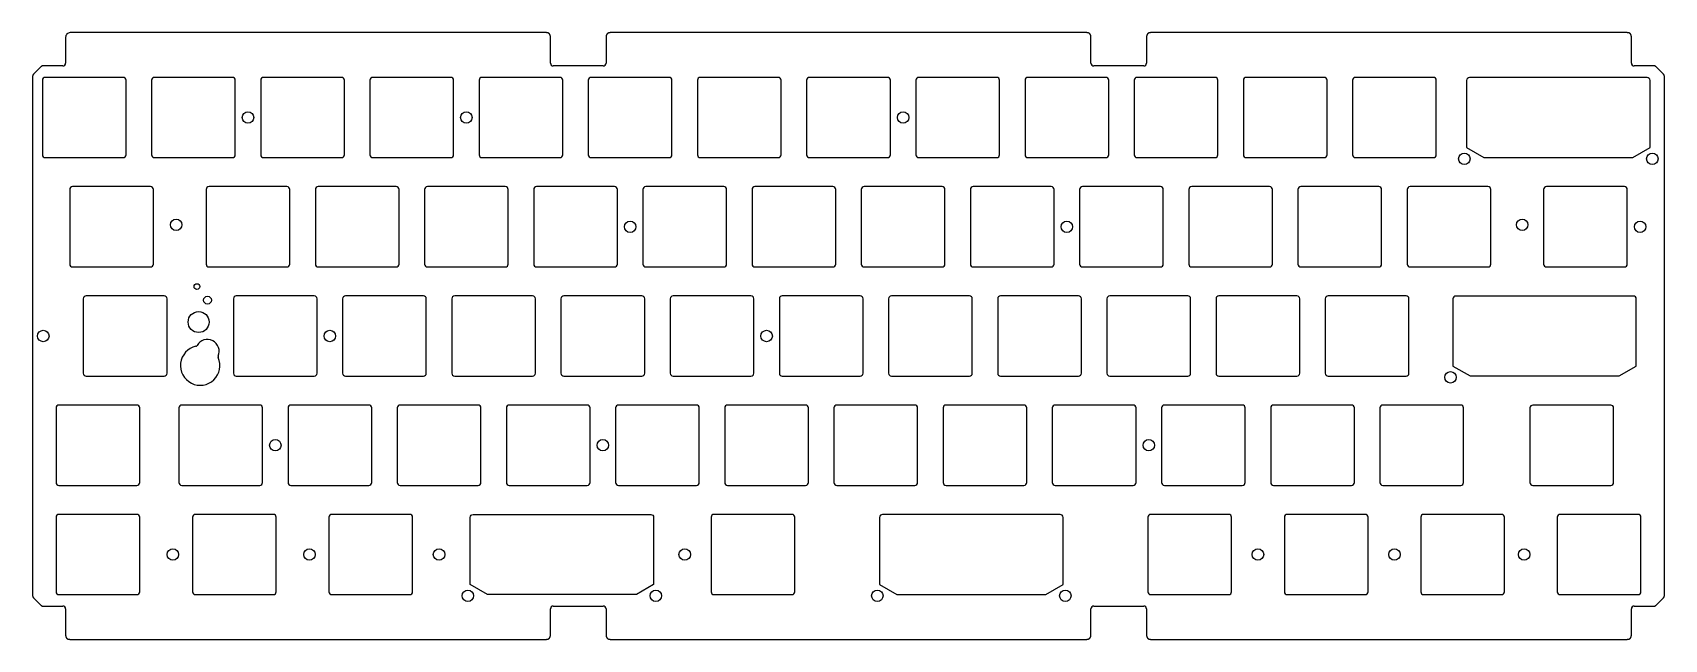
# Model space of a CAD drawing. Header units: millimetres. Extents: x -9 to 276, y -91 to 15.
import ezdxf

# ---------------------------------------------------------------- set-up
doc = ezdxf.new("R2010")
doc.units = ezdxf.units.MM
doc.layers.get('0').update_dxf_attribs({"linetype": 'CONTINUOUS'})
doc.layers.add('BLACK', color=7, linetype='CONTINUOUS')
doc.layers.add('Edge.Cuts', color=53, linetype='CONTINUOUS', true_color=0xc8a339)

msp = doc.modelspace()

# ---------------------------------------------------------------- linework, layer by layer
for points in [[(241.2, 6.475), (241.2, -5.243), (244.2, -6.975), (270.2, -6.975), (273.2, -5.243), (273.2, 6.475, 0.4142135624), (272.7, 6.975), (241.7, 6.975, 0.4142123908)], [(254.6375, -12.55), (254.6375, -25.55, 0.4142123908), (255.1375, -26.05), (268.7375, -26.05, 0.4142135624), (269.2375, -25.55), (269.2375, -12.55, 0.4142135624), (268.7375, -12.05), (255.1375, -12.05, 0.4142123908)], [(238.79375, -31.625), (238.79375, -43.343), (241.79375, -45.075), (267.79375, -45.075), (270.79375, -43.343), (270.79375, -31.625, 0.4142135624), (270.29375, -31.125), (239.29375, -31.125, 0.4142123908)], [(-4.91875, -50.65), (-4.91875, -63.65, 0.4142123908), (-4.41875, -64.15), (9.18125, -64.15, 0.4142135624), (9.68125, -63.65), (9.68125, -50.65, 0.4142135624), (9.18125, -50.15), (-4.41875, -50.15, 0.4142123908)], [(16.5125, -50.65), (16.5125, -63.65, 0.4142123908), (17.0125, -64.15), (30.6125, -64.15, 0.4142135624), (31.1125, -63.65), (31.1125, -50.65, 0.4142135624), (30.6125, -50.15), (17.0125, -50.15, 0.4142123908)], [(9.68125, -69.7, 0.4142135624), (9.18125, -69.2), (-4.41875, -69.2, 0.4142123908), (-4.91875, -69.7), (-4.91875, -82.7, 0.4142123908), (-4.41875, -83.2), (9.18125, -83.2, 0.4142135624), (9.68125, -82.7)], [(32.99375, -69.2), (19.39375, -69.2, 0.4142123908), (18.89375, -69.7), (18.89375, -82.7, 0.4142123908), (19.39375, -83.2), (32.99375, -83.2, 0.4142135624), (33.49375, -82.7), (33.49375, -69.7, 0.4142135624)], [(43.20625, -83.2), (56.80625, -83.2, 0.4142135624), (57.30625, -82.7), (57.30625, -69.7, 0.4142135624), (56.80625, -69.2), (43.20625, -69.2, 0.4142123908), (42.70625, -69.7), (42.70625, -82.7, 0.4142123908)], [(99.34375, -69.725), (99.34375, -81.443), (96.34375, -83.175), (70.34375, -83.175), (67.34375, -81.443), (67.34375, -69.725, -0.4142123908), (67.84375, -69.225), (98.84375, -69.225, -0.4142135624)], [(123.98125, -69.7, 0.4142135624), (123.48125, -69.2), (109.88125, -69.2, 0.4142123908), (109.38125, -69.7), (109.38125, -82.7, 0.4142123908), (109.88125, -83.2), (123.48125, -83.2, 0.4142135624), (123.98125, -82.7)], [(170.78125, -69.725, 0.4142135624), (170.28125, -69.225), (139.28125, -69.225, 0.4142123908), (138.78125, -69.725), (138.78125, -81.443), (141.78125, -83.175), (167.78125, -83.175), (170.78125, -81.443)], [(199.68125, -69.2), (186.08125, -69.2, 0.4142123908), (185.58125, -69.7), (185.58125, -82.7, 0.4142123908), (186.08125, -83.2), (199.68125, -83.2, 0.4142135624), (200.18125, -82.7), (200.18125, -69.7, 0.4142135624)], [(209.39375, -69.7), (209.39375, -82.7, 0.4142123908), (209.89375, -83.2), (223.49375, -83.2, 0.4142135624), (223.99375, -82.7), (223.99375, -69.7, 0.4142135624), (223.49375, -69.2), (209.89375, -69.2, 0.4142123908)], [(247.80625, -69.7, 0.4142135624), (247.30625, -69.2), (233.70625, -69.2, 0.4142123908), (233.20625, -69.7), (233.20625, -82.7, 0.4142123908), (233.70625, -83.2), (247.30625, -83.2, 0.4142135624), (247.80625, -82.7)], [(257.51875, -69.2, 0.4142123908), (257.01875, -69.7), (257.01875, -82.7, 0.4142123908), (257.51875, -83.2), (271.11875, -83.2, 0.4142135624), (271.61875, -82.7), (271.61875, -69.7, 0.4142135624), (271.11875, -69.2)]]:
    msp.add_lwpolyline(points, format="xyb", close=True)
for centre in [(240.8, -7.2), (273.6, -7.2), (271.4625, -19.05), (238.39375, -45.3), (33.3375, -57.15), (15.478125, -76.2), (39.290625, -76.2), (61.9125, -76.2), (104.775, -76.2), (204.7875, -76.2), (228.6, -76.2), (251.221875, -76.2), (66.94375, -83.4), (99.74375, -83.4), (138.38125, -83.4), (171.18125, -83.4)]:
    msp.add_circle(centre, 1)
at = {"layer": 'BLACK', "linetype": 'Continuous'}
for p, q in [((13.94375, -31.1), (0.343751, -31.1)), ((-0.15625, -31.6), (-0.15625, -44.6)), ((14.44375, -44.6), (14.44375, -31.6)), ((0.343751, -45.1), (13.94375, -45.1)), ((226.0625, -50.652003), (226.0625, -63.652051)), ((240.162412, -50.152051), (226.5625, -50.152051)), ((240.6625, -63.651903), (240.6625, -50.644041)), ((252.253712, -50.652003), (252.253712, -63.652003)), ((266.353712, -50.152003), (252.753712, -50.152003)), ((266.853712, -63.652003), (266.853712, -50.652003)), ((226.562512, -64.152051), (240.168657, -64.152051)), ((252.753712, -64.152003), (266.353712, -64.152003))]:
    msp.add_line(p, q, dxfattribs=at)
at = {"layer": 'BLACK'}
for centre, radius, start, end in [((0.343751, -31.600001), 0.500001, 90, 179.99988541), ((13.94375, -31.6), 0.5, 0, 90), ((0.343751, -44.599999), 0.500001, 180.00011459, 270), ((13.94375, -44.6), 0.5, 270, 0), ((226.562412, -50.652003), 0.499912, 89.98991497, 180), ((240.162412, -50.652203), 0.500152, 0.9350487, 90), ((252.753712, -50.652003), 0.5, 90, 180), ((266.353712, -50.652003), 0.5, 0, 90), ((226.562512, -63.652103), 0.499948, 179.99404138, 270), ((240.162312, -63.651903), 0.500188, 270.7268293, 0), ((252.753712, -63.652003), 0.5, 180, 270), ((266.353712, -63.652003), 0.5, 270, 0)]:
    msp.add_arc(centre, radius, start, end, dxfattribs=at)
at = {"layer": 'Edge.Cuts', "linetype": 'CONTINUOUS'}
for p, q in [((80.549147, 14.8), (-2.451, 14.8)), ((80.556639, 14.799982), (80.549147, 14.8)), ((80.567794, 14.79989), (80.556639, 14.799982)), ((80.578832, 14.799719), (80.567794, 14.79989)), ((80.589753, 14.799471), (80.578832, 14.799719)), ((80.600558, 14.799146), (80.589753, 14.799471)), ((80.61125, 14.798746), (80.600558, 14.799146)), ((80.621828, 14.79827), (80.61125, 14.798746)), ((80.632294, 14.797719), (80.621828, 14.79827)), ((80.642649, 14.797096), (80.632294, 14.797719)), ((80.652894, 14.796399), (80.642649, 14.797096)), ((80.66303, 14.79563), (80.652894, 14.796399)), ((80.673058, 14.79479), (80.66303, 14.79563)), ((80.68298, 14.793879), (80.673058, 14.79479)), ((80.692795, 14.792898), (80.68298, 14.793879)), ((80.702507, 14.791848), (80.692795, 14.792898)), ((80.712114, 14.790729), (80.702507, 14.791848)), ((80.721619, 14.789543), (80.712114, 14.790729)), ((80.731022, 14.788289), (80.721619, 14.789543)), ((80.740325, 14.786968), (80.731022, 14.788289)), ((80.749528, 14.785582), (80.740325, 14.786968)), ((80.758632, 14.78413), (80.749528, 14.785582)), ((80.767639, 14.782613), (80.758632, 14.78413)), ((80.776549, 14.781032), (80.767639, 14.782613)), ((80.785364, 14.779387), (80.776549, 14.781032)), ((80.794084, 14.777679), (80.785364, 14.779387)), ((80.80271, 14.775909), (80.794084, 14.777679)), ((80.811244, 14.774076), (80.80271, 14.775909)), ((80.819686, 14.772182), (80.811244, 14.774076)), ((80.828037, 14.770227), (80.819686, 14.772182)), ((80.836299, 14.768212), (80.828037, 14.770227)), ((80.844471, 14.766136), (80.836299, 14.768212)), ((80.852555, 14.764001), (80.844471, 14.766136)), ((80.860552, 14.761806), (80.852555, 14.764001)), ((80.868463, 14.759553), (80.860552, 14.761806)), ((80.876289, 14.757242), (80.868463, 14.759553)), ((80.88403, 14.754872), (80.876289, 14.757242)), ((80.891688, 14.752446), (80.88403, 14.754872)), ((80.899263, 14.749961), (80.891688, 14.752446)), ((80.906756, 14.74742), (80.899263, 14.749961)), ((80.914168, 14.744823), (80.906756, 14.74742)), ((80.9215, 14.742169), (80.914168, 14.744823)), ((80.928753, 14.73946), (80.9215, 14.742169)), ((80.935927, 14.736695), (80.928753, 14.73946)), ((80.943023, 14.733874), (80.935927, 14.736695)), ((80.950043, 14.730999), (80.943023, 14.733874)), ((80.956987, 14.728069), (80.950043, 14.730999)), ((80.963855, 14.725084), (80.956987, 14.728069)), ((80.970649, 14.722045), (80.963855, 14.725084)), ((80.977368, 14.718951), (80.970649, 14.722045)), ((80.984015, 14.715804), (80.977368, 14.718951)), ((80.99059, 14.712603), (80.984015, 14.715804)), ((80.997093, 14.709348), (80.99059, 14.712603)), ((81.003525, 14.706039), (80.997093, 14.709348)), ((81.009887, 14.702677), (81.003525, 14.706039)), ((81.016179, 14.699261), (81.009887, 14.702677)), ((81.022403, 14.695792), (81.016179, 14.699261)), ((81.028559, 14.69227), (81.022403, 14.695792)), ((81.034647, 14.688695), (81.028559, 14.69227)), ((81.040668, 14.685066), (81.034647, 14.688695)), ((81.046624, 14.681385), (81.040668, 14.685066)), ((81.052513, 14.67765), (81.046624, 14.681385)), ((81.058338, 14.673862), (81.052513, 14.67765)), ((81.064098, 14.67002), (81.058338, 14.673862)), ((81.069795, 14.666125), (81.064098, 14.67002)), ((81.075428, 14.662177), (81.069795, 14.666125)), ((81.080998, 14.658175), (81.075428, 14.662177)), ((81.086507, 14.65412), (81.080998, 14.658175)), ((81.091954, 14.65001), (81.086507, 14.65412)), ((81.09734, 14.645847), (81.091954, 14.65001)), ((81.102665, 14.64163), (81.09734, 14.645847)), ((81.10793, 14.637359), (81.102665, 14.64163)), ((81.113135, 14.633033), (81.10793, 14.637359)), ((81.118281, 14.628652), (81.113135, 14.633033)), ((81.123369, 14.624216), (81.118281, 14.628652)), ((81.128398, 14.619726), (81.123369, 14.624216)), ((81.133369, 14.615179), (81.128398, 14.619726)), ((81.138282, 14.610578), (81.133369, 14.615179)), ((81.143138, 14.60592), (81.138282, 14.610578)), ((81.147938, 14.601206), (81.143138, 14.60592)), ((81.150317, 14.598827), (81.147938, 14.601206)), ((81.152681, 14.596435), (81.150317, 14.598827)), ((81.155031, 14.594028), (81.152681, 14.596435)), ((81.157368, 14.591607), (81.155031, 14.594028)), ((81.15969, 14.589171), (81.157368, 14.591607)), ((81.161999, 14.586722), (81.15969, 14.589171)), ((81.164294, 14.584257), (81.161999, 14.586722)), ((81.166574, 14.581779), (81.164294, 14.584257)), ((81.168841, 14.579285), (81.166574, 14.581779)), ((81.171094, 14.576778), (81.168841, 14.579285)), ((81.173334, 14.574255), (81.171094, 14.576778)), ((81.175559, 14.571718), (81.173334, 14.574255)), ((81.177772, 14.569166), (81.175559, 14.571718)), ((81.17997, 14.566599), (81.177772, 14.569166)), ((81.182155, 14.564018), (81.17997, 14.566599)), ((81.184326, 14.561421), (81.182155, 14.564018)), ((81.186483, 14.55881), (81.184326, 14.561421)), ((81.188627, 14.556184), (81.186483, 14.55881)), ((81.190758, 14.553542), (81.188627, 14.556184)), ((81.192874, 14.550885), (81.190758, 14.553542)), ((81.194978, 14.548213), (81.192874, 14.550885)), ((81.197068, 14.545526), (81.194978, 14.548213)), ((81.199145, 14.542823), (81.197068, 14.545526)), ((81.201207, 14.540106), (81.199145, 14.542823)), ((81.203258, 14.537372), (81.201207, 14.540106)), ((81.205293, 14.534624), (81.203258, 14.537372)), ((81.207317, 14.531859), (81.205293, 14.534624)), ((81.209326, 14.529079), (81.207317, 14.531859)), ((81.211322, 14.526283), (81.209326, 14.529079)), ((81.213305, 14.523472), (81.211322, 14.526283)), ((81.215275, 14.520644), (81.213305, 14.523472)), ((81.21723, 14.517801), (81.215275, 14.520644)), ((81.219174, 14.514941), (81.21723, 14.517801)), ((81.221103, 14.512066), (81.219174, 14.514941)), ((81.22302, 14.509174), (81.221103, 14.512066)), ((81.224922, 14.506267), (81.22302, 14.509174)), ((81.226812, 14.503342), (81.224922, 14.506267)), ((81.228688, 14.500402), (81.226812, 14.503342)), ((81.230552, 14.497444), (81.228688, 14.500402)), ((81.232401, 14.494472), (81.230552, 14.497444)), ((81.234238, 14.491481), (81.232401, 14.494472)), ((81.236061, 14.488475), (81.234238, 14.491481)), ((81.237872, 14.48545), (81.236061, 14.488475)), ((81.239668, 14.482411), (81.237872, 14.48545)), ((81.241452, 14.479352), (81.239668, 14.482411)), ((81.243221, 14.476279), (81.241452, 14.479352)), ((81.244979, 14.473187), (81.243221, 14.476279)), ((81.246722, 14.470079), (81.244979, 14.473187)), ((81.248452, 14.466952), (81.246722, 14.470079)), ((81.250169, 14.46381), (81.248452, 14.466952)), ((81.251873, 14.460648), (81.250169, 14.46381)), ((81.253562, 14.457471), (81.251873, 14.460648)), ((81.25524, 14.454274), (81.253562, 14.457471)), ((81.256903, 14.451062), (81.25524, 14.454274)), ((81.258554, 14.447829), (81.256903, 14.451062)), ((81.26019, 14.444582), (81.258554, 14.447829)), ((81.261814, 14.441313), (81.26019, 14.444582)), ((81.263423, 14.438029), (81.261814, 14.441313)), ((81.26502, 14.434724), (81.263423, 14.438029)), ((81.266602, 14.431405), (81.26502, 14.434724)), ((81.268172, 14.428063), (81.266602, 14.431405)), ((81.269727, 14.424706), (81.268172, 14.428063)), ((81.271271, 14.421328), (81.269727, 14.424706)), ((81.272799, 14.417934), (81.271271, 14.421328)), ((81.274315, 14.414518), (81.272799, 14.417934)), ((81.275815, 14.411087), (81.274315, 14.414518)), ((81.277304, 14.407633), (81.275815, 14.411087)), ((81.278778, 14.404164), (81.277304, 14.407633)), ((81.280239, 14.400672), (81.278778, 14.404164)), ((81.281685, 14.397165), (81.280239, 14.400672)), ((81.283119, 14.393635), (81.281685, 14.397165)), ((81.284538, 14.390089), (81.283119, 14.393635)), ((81.285944, 14.386519), (81.284538, 14.390089)), ((81.287335, 14.382934), (81.285944, 14.386519)), ((81.288713, 14.379326), (81.287335, 14.382934)), ((81.290076, 14.375701), (81.288713, 14.379326)), ((81.291427, 14.372053), (81.290076, 14.375701)), ((81.292762, 14.368388), (81.291427, 14.372053)), ((81.294085, 14.364699), (81.292762, 14.368388)), ((81.295391, 14.360995), (81.294085, 14.364699)), ((81.296686, 14.357265), (81.295391, 14.360995)), ((81.297964, 14.35352), (81.296686, 14.357265)), ((81.29923, 14.34975), (81.297964, 14.35352)), ((81.300481, 14.345963), (81.29923, 14.34975)), ((81.301718, 14.342151), (81.300481, 14.345963)), ((81.30294, 14.338323), (81.301718, 14.342151)), ((81.304148, 14.33447), (81.30294, 14.338323)), ((81.305341, 14.3306), (81.304148, 14.33447)), ((81.306521, 14.326703), (81.305341, 14.3306)), ((81.307684, 14.322791), (81.306521, 14.326703)), ((81.308835, 14.318852), (81.307684, 14.322791)), ((81.309969, 14.314897), (81.308835, 14.318852)), ((81.311091, 14.310914), (81.309969, 14.314897)), ((81.312196, 14.306916), (81.311091, 14.310914)), ((81.313287, 14.302889), (81.312196, 14.306916)), ((81.314363, 14.298847), (81.313287, 14.302889)), ((81.315425, 14.294777), (81.314363, 14.298847)), ((81.31647, 14.29069), (81.315425, 14.294777)), ((81.317502, 14.286575), (81.31647, 14.29069)), ((81.318517, 14.282444), (81.317502, 14.286575)), ((81.319519, 14.278284), (81.318517, 14.282444)), ((81.320504, 14.274107), (81.319519, 14.278284)), ((81.321475, 14.269902), (81.320504, 14.274107)), ((81.32243, 14.265679), (81.321475, 14.269902)), ((81.32337, 14.261428), (81.32243, 14.265679)), ((81.324293, 14.25716), (81.32337, 14.261428)), ((81.325203, 14.252861), (81.324293, 14.25716)), ((81.326095, 14.248546), (81.325203, 14.252861)), ((81.326973, 14.244201), (81.326095, 14.248546)), ((81.327834, 14.239839), (81.326973, 14.244201)), ((81.328681, 14.235447), (81.327834, 14.239839)), ((81.32951, 14.231037), (81.328681, 14.235447)), ((91.07076, 14.236217), (91.069115, 14.227402)), ((91.072468, 14.244937), (91.07076, 14.236217)), ((91.074238, 14.253563), (91.072468, 14.244937)), ((91.076071, 14.262097), (91.074238, 14.253563)), ((91.077965, 14.270539), (91.076071, 14.262097)), ((91.07992, 14.27889), (91.077965, 14.270539)), ((91.081935, 14.287151), (91.07992, 14.27889)), ((91.084011, 14.295324), (91.081935, 14.287151)), ((91.086146, 14.303408), (91.084011, 14.295324)), ((91.088341, 14.311405), (91.086146, 14.303408)), ((91.090594, 14.319316), (91.088341, 14.311405)), ((91.092905, 14.327142), (91.090594, 14.319316)), ((91.095275, 14.334883), (91.092905, 14.327142)), ((91.097702, 14.342541), (91.095275, 14.334883)), ((91.100186, 14.350116), (91.097702, 14.342541)), ((91.102727, 14.357609), (91.100186, 14.350116)), ((91.105324, 14.365021), (91.102727, 14.357609)), ((91.107978, 14.372353), (91.105324, 14.365021)), ((91.110687, 14.379606), (91.107978, 14.372353)), ((91.113452, 14.38678), (91.110687, 14.379606)), ((91.116273, 14.393876), (91.113452, 14.38678)), ((91.119148, 14.400896), (91.116273, 14.393876)), ((91.122078, 14.407839), (91.119148, 14.400896)), ((91.125063, 14.414708), (91.122078, 14.407839)), ((91.128102, 14.421501), (91.125063, 14.414708)), ((91.131196, 14.428221), (91.128102, 14.421501)), ((91.134343, 14.434868), (91.131196, 14.428221)), ((91.137545, 14.441443), (91.134343, 14.434868)), ((91.1408, 14.447946), (91.137545, 14.441443)), ((91.144108, 14.454378), (91.1408, 14.447946)), ((91.14747, 14.46074), (91.144108, 14.454378)), ((91.150886, 14.467032), (91.14747, 14.46074)), ((91.154355, 14.473256), (91.150886, 14.467032)), ((91.157877, 14.479412), (91.154355, 14.473256)), ((91.161452, 14.4855), (91.157877, 14.479412)), ((91.165081, 14.491521), (91.161452, 14.4855)), ((91.168762, 14.497476), (91.165081, 14.491521)), ((91.172497, 14.503366), (91.168762, 14.497476)), ((91.176286, 14.509191), (91.172497, 14.503366)), ((91.180127, 14.514951), (91.176286, 14.509191)), ((91.184022, 14.520647), (91.180127, 14.514951)), ((91.18797, 14.526281), (91.184022, 14.520647)), ((91.191972, 14.531851), (91.18797, 14.526281)), ((91.196028, 14.53736), (91.191972, 14.531851)), ((91.200137, 14.542807), (91.196028, 14.53736)), ((91.2043, 14.548192), (91.200137, 14.542807)), ((91.208517, 14.553518), (91.2043, 14.548192)), ((91.212789, 14.558783), (91.208517, 14.553518)), ((91.217115, 14.563988), (91.212789, 14.558783)), ((91.221495, 14.569134), (91.217115, 14.563988)), ((91.225931, 14.574221), (91.221495, 14.569134)), ((91.230422, 14.57925), (91.225931, 14.574221)), ((91.234968, 14.584221), (91.230422, 14.57925)), ((91.23957, 14.589135), (91.234968, 14.584221)), ((91.244227, 14.593991), (91.23957, 14.589135)), ((91.248942, 14.598791), (91.244227, 14.593991)), ((91.25132, 14.601169), (91.248942, 14.598791)), ((91.253713, 14.603534), (91.25132, 14.601169)), ((91.256119, 14.605884), (91.253713, 14.603534)), ((91.25854, 14.608221), (91.256119, 14.605884)), ((91.260976, 14.610543), (91.25854, 14.608221)), ((91.263426, 14.612852), (91.260976, 14.610543)), ((91.26589, 14.615146), (91.263426, 14.612852)), ((91.268369, 14.617427), (91.26589, 14.615146)), ((91.270862, 14.619694), (91.268369, 14.617427)), ((91.27337, 14.621947), (91.270862, 14.619694)), ((91.275892, 14.624187), (91.27337, 14.621947)), ((91.278429, 14.626412), (91.275892, 14.624187)), ((91.280981, 14.628625), (91.278429, 14.626412)), ((91.283548, 14.630823), (91.280981, 14.628625)), ((91.28613, 14.633008), (91.283548, 14.630823)), ((91.288726, 14.635178), (91.28613, 14.633008)), ((91.291338, 14.637336), (91.288726, 14.635178)), ((91.293964, 14.63948), (91.291338, 14.637336)), ((91.296606, 14.641611), (91.293964, 14.63948)), ((91.299262, 14.643727), (91.296606, 14.641611)), ((91.301934, 14.645831), (91.299262, 14.643727)), ((91.304621, 14.647921), (91.301934, 14.645831)), ((91.307324, 14.649998), (91.304621, 14.647921)), ((91.310041, 14.65206), (91.307324, 14.649998)), ((91.312775, 14.65411), (91.310041, 14.65206)), ((91.315523, 14.656146), (91.312775, 14.65411)), ((91.318288, 14.65817), (91.315523, 14.656146)), ((91.321068, 14.660179), (91.318288, 14.65817)), ((91.323864, 14.662175), (91.321068, 14.660179)), ((91.326675, 14.664158), (91.323864, 14.662175)), ((91.329503, 14.666128), (91.326675, 14.664158)), ((91.332346, 14.668083), (91.329503, 14.666128)), ((91.335206, 14.670027), (91.332346, 14.668083)), ((91.338081, 14.671956), (91.335206, 14.670027)), ((91.340973, 14.673873), (91.338081, 14.671956)), ((91.34388, 14.675775), (91.340973, 14.673873)), ((91.346805, 14.677665), (91.34388, 14.675775)), ((91.349745, 14.679541), (91.346805, 14.677665)), ((91.352703, 14.681405), (91.349745, 14.679541)), ((91.355675, 14.683254), (91.352703, 14.681405)), ((91.358667, 14.685091), (91.355675, 14.683254)), ((91.361672, 14.686914), (91.358667, 14.685091)), ((91.364697, 14.688725), (91.361672, 14.686914)), ((91.367736, 14.690521), (91.364697, 14.688725)), ((91.370795, 14.692305), (91.367736, 14.690521)), ((91.373868, 14.694074), (91.370795, 14.692305)), ((91.376961, 14.695832), (91.373868, 14.694074)), ((91.380068, 14.697574), (91.376961, 14.695832)), ((91.383195, 14.699305), (91.380068, 14.697574)), ((91.386337, 14.701022), (91.383195, 14.699305)), ((91.389499, 14.702726), (91.386337, 14.701022)), ((91.392676, 14.704415), (91.389499, 14.702726)), ((91.395873, 14.706093), (91.392676, 14.704415)), ((91.399085, 14.707756), (91.395873, 14.706093)), ((91.402318, 14.709407), (91.399085, 14.707756)), ((91.405566, 14.711043), (91.402318, 14.709407)), ((91.408834, 14.712667), (91.405566, 14.711043)), ((91.412118, 14.714276), (91.408834, 14.712667)), ((91.415423, 14.715873), (91.412118, 14.714276)), ((91.418743, 14.717455), (91.415423, 14.715873)), ((91.422084, 14.719025), (91.418743, 14.717455)), ((91.425441, 14.72058), (91.422084, 14.719025)), ((91.42882, 14.722123), (91.425441, 14.72058)), ((91.432213, 14.723651), (91.42882, 14.722123)), ((91.435629, 14.725168), (91.432213, 14.723651)), ((91.43906, 14.726668), (91.435629, 14.725168)), ((91.442514, 14.728157), (91.43906, 14.726668)), ((91.445983, 14.729631), (91.442514, 14.728157)), ((91.449475, 14.731092), (91.445983, 14.729631)), ((91.452982, 14.732538), (91.449475, 14.731092)), ((91.456513, 14.733972), (91.452982, 14.732538)), ((91.460059, 14.73539), (91.456513, 14.733972)), ((91.463628, 14.736797), (91.460059, 14.73539)), ((91.467213, 14.738188), (91.463628, 14.736797)), ((91.470822, 14.739566), (91.467213, 14.738188)), ((91.474446, 14.740929), (91.470822, 14.739566)), ((91.478095, 14.74228), (91.474446, 14.740929)), ((91.481759, 14.743615), (91.478095, 14.74228)), ((91.485448, 14.744937), (91.481759, 14.743615)), ((91.489152, 14.746244), (91.485448, 14.744937)), ((91.492882, 14.747539), (91.489152, 14.746244)), ((91.496627, 14.748817), (91.492882, 14.747539)), ((91.500398, 14.750083), (91.496627, 14.748817)), ((91.504184, 14.751334), (91.500398, 14.750083)), ((91.507996, 14.752571), (91.504184, 14.751334)), ((91.511824, 14.753793), (91.507996, 14.752571)), ((91.515678, 14.755001), (91.511824, 14.753793)), ((91.519548, 14.756194), (91.515678, 14.755001)), ((91.523444, 14.757374), (91.519548, 14.756194)), ((91.527356, 14.758537), (91.523444, 14.757374)), ((91.531296, 14.759688), (91.527356, 14.758537)), ((91.535251, 14.760822), (91.531296, 14.759688)), ((91.539233, 14.761944), (91.535251, 14.760822)), ((91.543232, 14.763049), (91.539233, 14.761944)), ((91.547258, 14.76414), (91.543232, 14.763049)), ((91.5513, 14.765216), (91.547258, 14.76414)), ((91.555371, 14.766278), (91.5513, 14.765216)), ((91.559457, 14.767323), (91.555371, 14.766278)), ((91.563572, 14.768355), (91.559457, 14.767323)), ((91.567703, 14.76937), (91.563572, 14.768355)), ((91.571863, 14.770372), (91.567703, 14.76937)), ((91.57604, 14.771357), (91.571863, 14.770372)), ((91.580246, 14.772328), (91.57604, 14.771357)), ((91.584468, 14.773283), (91.580246, 14.772328)), ((91.588719, 14.774223), (91.584468, 14.773283)), ((91.592988, 14.775146), (91.588719, 14.774223)), ((91.597286, 14.776056), (91.592988, 14.775146)), ((91.601601, 14.776948), (91.597286, 14.776056)), ((91.605946, 14.777826), (91.601601, 14.776948)), ((91.610308, 14.778687), (91.605946, 14.777826)), ((91.614701, 14.779534), (91.610308, 14.778687)), ((91.61911, 14.780363), (91.614701, 14.779534)), ((91.623551, 14.781178), (91.61911, 14.780363)), ((91.628009, 14.781976), (91.623551, 14.781178)), ((91.632498, 14.782758), (91.628009, 14.781976)), ((91.637004, 14.783523), (91.632498, 14.782758)), ((91.641542, 14.784274), (91.637004, 14.783523)), ((91.646097, 14.785006), (91.641542, 14.784274)), ((91.650685, 14.785724), (91.646097, 14.785006)), ((91.65529, 14.786424), (91.650685, 14.785724)), ((91.659927, 14.787108), (91.65529, 14.786424)), ((91.664582, 14.787775), (91.659927, 14.787108)), ((91.66927, 14.788426), (91.664582, 14.787775)), ((91.673976, 14.789059), (91.66927, 14.788426)), ((91.678715, 14.789677), (91.673976, 14.789059)), ((91.683472, 14.790276), (91.678715, 14.789677)), ((91.688262, 14.790859), (91.683472, 14.790276)), ((91.69307, 14.791425), (91.688262, 14.790859)), ((91.697913, 14.791974), (91.69307, 14.791425)), ((91.702773, 14.792505), (91.697913, 14.791974)), ((91.707668, 14.793019), (91.702773, 14.792505)), ((91.712581, 14.793515), (91.707668, 14.793019)), ((91.717529, 14.793995), (91.712581, 14.793515)), ((91.722496, 14.794456), (91.717529, 14.793995)), ((91.727497, 14.7949), (91.722496, 14.794456)), ((91.732517, 14.795326), (91.727497, 14.7949)), ((91.737573, 14.795734), (91.732517, 14.795326)), ((91.742647, 14.796124), (91.737573, 14.795734)), ((91.747758, 14.796496), (91.742647, 14.796124)), ((91.752887, 14.796849), (91.747758, 14.796496)), ((91.758052, 14.797185), (91.752887, 14.796849)), ((91.763237, 14.797502), (91.758052, 14.797185)), ((91.768458, 14.797801), (91.763237, 14.797502)), ((91.773699, 14.798081), (91.768458, 14.797801)), ((91.778976, 14.798343), (91.773699, 14.798081)), ((91.784273, 14.798585), (91.778976, 14.798343)), ((91.789607, 14.798809), (91.784273, 14.798585)), ((91.794961, 14.799014), (91.789607, 14.798809)), ((91.800353, 14.7992), (91.794961, 14.799014)), ((91.805764, 14.799367), (91.800353, 14.7992)), ((91.811214, 14.799514), (91.805764, 14.799367)), ((91.816683, 14.799643), (91.811214, 14.799514)), ((91.822191, 14.799751), (91.816683, 14.799643)), ((91.827719, 14.799841), (91.822191, 14.799751)), ((91.833286, 14.79991), (91.827719, 14.799841)), ((91.838873, 14.79996), (91.833286, 14.79991)), ((91.8445, 14.79999), (91.838873, 14.79996)), ((91.850147, 14.8), (91.8445, 14.79999)), ((174.849852, 14.8), (91.850147, 14.8)), ((174.857344, 14.799982), (174.849852, 14.8)), ((174.868499, 14.79989), (174.857344, 14.799982)), ((174.879537, 14.799719), (174.868499, 14.79989)), ((174.890458, 14.799471), (174.879537, 14.799719)), ((174.901263, 14.799146), (174.890458, 14.799471)), ((174.911955, 14.798746), (174.901263, 14.799146)), ((174.922533, 14.79827), (174.911955, 14.798746)), ((174.932999, 14.797719), (174.922533, 14.79827)), ((174.943354, 14.797096), (174.932999, 14.797719)), ((174.953599, 14.796399), (174.943354, 14.797096)), ((174.963735, 14.79563), (174.953599, 14.796399)), ((174.973763, 14.79479), (174.963735, 14.79563)), ((174.983685, 14.793879), (174.973763, 14.79479)), ((174.9935, 14.792898), (174.983685, 14.793879)), ((175.003211, 14.791848), (174.9935, 14.792898)), ((175.012819, 14.790729), (175.003211, 14.791848)), ((175.022324, 14.789543), (175.012819, 14.790729)), ((175.031727, 14.788289), (175.022324, 14.789543)), ((175.041029, 14.786968), (175.031727, 14.788289)), ((175.050232, 14.785582), (175.041029, 14.786968)), ((175.059337, 14.78413), (175.050232, 14.785582)), ((175.068344, 14.782613), (175.059337, 14.78413)), ((175.077254, 14.781032), (175.068344, 14.782613)), ((175.086069, 14.779387), (175.077254, 14.781032)), ((175.094789, 14.777679), (175.086069, 14.779387)), ((175.103415, 14.775909), (175.094789, 14.777679)), ((175.111949, 14.774076), (175.103415, 14.775909)), ((175.120391, 14.772182), (175.111949, 14.774076)), ((175.128742, 14.770227), (175.120391, 14.772182)), ((175.137003, 14.768212), (175.128742, 14.770227)), ((175.145176, 14.766136), (175.137003, 14.768212)), ((175.15326, 14.764001), (175.145176, 14.766136)), ((175.161257, 14.761806), (175.15326, 14.764001)), ((175.169168, 14.759553), (175.161257, 14.761806)), ((175.176994, 14.757242), (175.169168, 14.759553)), ((175.184735, 14.754872), (175.176994, 14.757242)), ((175.192393, 14.752445), (175.184735, 14.754872)), ((175.199968, 14.749961), (175.192393, 14.752445)), ((175.207461, 14.74742), (175.199968, 14.749961)), ((175.214873, 14.744823), (175.207461, 14.74742)), ((175.222205, 14.742169), (175.214873, 14.744823)), ((175.229458, 14.73946), (175.222205, 14.742169)), ((175.236632, 14.736695), (175.229458, 14.73946)), ((175.243728, 14.733874), (175.236632, 14.736695)), ((175.250748, 14.730999), (175.243728, 14.733874)), ((175.257691, 14.728069), (175.250748, 14.730999)), ((175.26456, 14.725084), (175.257691, 14.728069)), ((175.271353, 14.722045), (175.26456, 14.725084)), ((175.278073, 14.718951), (175.271353, 14.722045)), ((175.28472, 14.715804), (175.278073, 14.718951)), ((175.291295, 14.712602), (175.28472, 14.715804)), ((175.297798, 14.709347), (175.291295, 14.712602)), ((175.30423, 14.706039), (175.297798, 14.709347)), ((175.310592, 14.702677), (175.30423, 14.706039)), ((175.316884, 14.699261), (175.310592, 14.702677)), ((175.323108, 14.695792), (175.316884, 14.699261)), ((175.329264, 14.69227), (175.323108, 14.695792)), ((175.335352, 14.688695), (175.329264, 14.69227)), ((175.341373, 14.685066), (175.335352, 14.688695)), ((175.347328, 14.681385), (175.341373, 14.685066)), ((175.353218, 14.67765), (175.347328, 14.681385)), ((175.359043, 14.673861), (175.353218, 14.67765)), ((175.364803, 14.67002), (175.359043, 14.673861)), ((175.370499, 14.666125), (175.364803, 14.67002)), ((175.376133, 14.662177), (175.370499, 14.666125)), ((175.381703, 14.658175), (175.376133, 14.662177)), ((175.387212, 14.654119), (175.381703, 14.658175)), ((175.392659, 14.65001), (175.387212, 14.654119)), ((175.398044, 14.645847), (175.392659, 14.65001)), ((175.40337, 14.64163), (175.398044, 14.645847)), ((175.408635, 14.637358), (175.40337, 14.64163)), ((175.41384, 14.633032), (175.408635, 14.637358)), ((175.418986, 14.628652), (175.41384, 14.633032)), ((175.424073, 14.624216), (175.418986, 14.628652)), ((175.429102, 14.619725), (175.424073, 14.624216)), ((175.434073, 14.615179), (175.429102, 14.619725)), ((175.438987, 14.610577), (175.434073, 14.615179)), ((175.443843, 14.60592), (175.438987, 14.610577)), ((175.448643, 14.601205), (175.443843, 14.60592)), ((175.451021, 14.598827), (175.448643, 14.601205)), ((175.453386, 14.596434), (175.451021, 14.598827)), ((175.455736, 14.594028), (175.453386, 14.596434)), ((175.458073, 14.591607), (175.455736, 14.594028)), ((175.460395, 14.589171), (175.458073, 14.591607)), ((175.462704, 14.586721), (175.460395, 14.589171)), ((175.464998, 14.584257), (175.462704, 14.586721)), ((175.467279, 14.581778), (175.464998, 14.584257)), ((175.469546, 14.579285), (175.467279, 14.581778)), ((175.471799, 14.576777), (175.469546, 14.579285)), ((175.474039, 14.574255), (175.471799, 14.576777)), ((175.476264, 14.571718), (175.474039, 14.574255)), ((175.478477, 14.569166), (175.476264, 14.571718)), ((175.480675, 14.566599), (175.478477, 14.569166)), ((175.48286, 14.564017), (175.480675, 14.566599)), ((175.48503, 14.561421), (175.48286, 14.564017)), ((175.487188, 14.558809), (175.48503, 14.561421)), ((175.489332, 14.556183), (175.487188, 14.558809)), ((175.491463, 14.553541), (175.489332, 14.556183)), ((175.493579, 14.550885), (175.491463, 14.553541)), ((175.495683, 14.548213), (175.493579, 14.550885)), ((175.497773, 14.545526), (175.495683, 14.548213)), ((175.49985, 14.542823), (175.497773, 14.545526)), ((175.501912, 14.540106), (175.49985, 14.542823)), ((175.503962, 14.537372), (175.501912, 14.540106)), ((175.505998, 14.534624), (175.503962, 14.537372)), ((175.508022, 14.531859), (175.505998, 14.534624)), ((175.510031, 14.529079), (175.508022, 14.531859)), ((175.512027, 14.526283), (175.510031, 14.529079)), ((175.51401, 14.523472), (175.512027, 14.526283)), ((175.51598, 14.520644), (175.51401, 14.523472)), ((175.517935, 14.517801), (175.51598, 14.520644)), ((175.519879, 14.514941), (175.517935, 14.517801)), ((175.521808, 14.512066), (175.519879, 14.514941)), ((175.523725, 14.509174), (175.521808, 14.512066)), ((175.525627, 14.506267), (175.523725, 14.509174)), ((175.527517, 14.503342), (175.525627, 14.506267)), ((175.529393, 14.500402), (175.527517, 14.503342)), ((175.531257, 14.497444), (175.529393, 14.500402)), ((175.533106, 14.494472), (175.531257, 14.497444)), ((175.534943, 14.49148), (175.533106, 14.494472)), ((175.536766, 14.488475), (175.534943, 14.49148)), ((175.538577, 14.48545), (175.536766, 14.488475)), ((175.540373, 14.482411), (175.538577, 14.48545)), ((175.542157, 14.479352), (175.540373, 14.482411)), ((175.543926, 14.476279), (175.542157, 14.479352)), ((175.545684, 14.473186), (175.543926, 14.476279)), ((175.547426, 14.470079), (175.545684, 14.473186)), ((175.549157, 14.466952), (175.547426, 14.470079)), ((175.550874, 14.46381), (175.549157, 14.466952)), ((175.552578, 14.460648), (175.550874, 14.46381)), ((175.554267, 14.457471), (175.552578, 14.460648)), ((175.555945, 14.454274), (175.554267, 14.457471)), ((175.557608, 14.451062), (175.555945, 14.454274)), ((175.559259, 14.447829), (175.557608, 14.451062)), ((175.560895, 14.444581), (175.559259, 14.447829)), ((175.562519, 14.441313), (175.560895, 14.444581)), ((175.564128, 14.438029), (175.562519, 14.441313)), ((175.565725, 14.434724), (175.564128, 14.438029)), ((175.567307, 14.431404), (175.565725, 14.434724)), ((175.568877, 14.428063), (175.567307, 14.431404)), ((175.570432, 14.424706), (175.568877, 14.428063)), ((175.571975, 14.421327), (175.570432, 14.424706)), ((175.573503, 14.417934), (175.571975, 14.421327)), ((175.57502, 14.414518), (175.573503, 14.417934)), ((175.57652, 14.411087), (175.57502, 14.414518)), ((175.578009, 14.407633), (175.57652, 14.411087)), ((175.579483, 14.404164), (175.578009, 14.407633)), ((175.580944, 14.400672), (175.579483, 14.404164)), ((175.58239, 14.397165), (175.580944, 14.400672)), ((175.583824, 14.393634), (175.58239, 14.397165)), ((175.585242, 14.390088), (175.583824, 14.393634)), ((175.586649, 14.386519), (175.585242, 14.390088)), ((175.58804, 14.382934), (175.586649, 14.386519)), ((175.589418, 14.379325), (175.58804, 14.382934)), ((175.590781, 14.375701), (175.589418, 14.379325)), ((175.592132, 14.372052), (175.590781, 14.375701)), ((175.593467, 14.368388), (175.592132, 14.372052)), ((175.594789, 14.364699), (175.593467, 14.368388)), ((175.596096, 14.360995), (175.594789, 14.364699)), ((175.597391, 14.357265), (175.596096, 14.360995)), ((175.598669, 14.35352), (175.597391, 14.357265)), ((175.599935, 14.349749), (175.598669, 14.35352)), ((175.601186, 14.345963), (175.599935, 14.349749)), ((175.602423, 14.342151), (175.601186, 14.345963)), ((175.603645, 14.338323), (175.602423, 14.342151)), ((175.604853, 14.334469), (175.603645, 14.338323)), ((175.606046, 14.330599), (175.604853, 14.334469)), ((175.607226, 14.326703), (175.606046, 14.330599)), ((175.608389, 14.322791), (175.607226, 14.326703)), ((175.60954, 14.318851), (175.608389, 14.322791)), ((175.610674, 14.314896), (175.60954, 14.318851)), ((175.611796, 14.310914), (175.610674, 14.314896)), ((175.612901, 14.306915), (175.611796, 14.310914)), ((175.613992, 14.302889), (175.612901, 14.306915)), ((175.615068, 14.298847), (175.613992, 14.302889)), ((175.61613, 14.294776), (175.615068, 14.298847)), ((175.617175, 14.29069), (175.61613, 14.294776)), ((175.618207, 14.286575), (175.617175, 14.29069)), ((175.619222, 14.282444), (175.618207, 14.286575)), ((175.620224, 14.278284), (175.619222, 14.282444)), ((175.621209, 14.274107), (175.620224, 14.278284)), ((175.62218, 14.269901), (175.621209, 14.274107)), ((175.623135, 14.265679), (175.62218, 14.269901)), ((175.624075, 14.261428), (175.623135, 14.265679)), ((175.624998, 14.257159), (175.624075, 14.261428)), ((175.625908, 14.252861), (175.624998, 14.257159)), ((175.6268, 14.248546), (175.625908, 14.252861)), ((175.627678, 14.244201), (175.6268, 14.248546)), ((175.628539, 14.239839), (175.627678, 14.244201)), ((175.629386, 14.235446), (175.628539, 14.239839)), ((175.630215, 14.231037), (175.629386, 14.235446)), ((185.371465, 14.236217), (185.36982, 14.227402)), ((185.373173, 14.244937), (185.371465, 14.236217)), ((185.374943, 14.253563), (185.373173, 14.244937)), ((185.376776, 14.262097), (185.374943, 14.253563)), ((185.37867, 14.270539), (185.376776, 14.262097)), ((185.380625, 14.27889), (185.37867, 14.270539)), ((185.38264, 14.287152), (185.380625, 14.27889)), ((185.384716, 14.295324), (185.38264, 14.287152)), ((185.386851, 14.303408), (185.384716, 14.295324)), ((185.389046, 14.311405), (185.386851, 14.303408)), ((185.391299, 14.319316), (185.389046, 14.311405)), ((185.39361, 14.327142), (185.391299, 14.319316)), ((185.39598, 14.334883), (185.39361, 14.327142)), ((185.398406, 14.342541), (185.39598, 14.334883)), ((185.400891, 14.350116), (185.398406, 14.342541)), ((185.403432, 14.357609), (185.400891, 14.350116)), ((185.406029, 14.365021), (185.403432, 14.357609)), ((185.408683, 14.372353), (185.406029, 14.365021)), ((185.411392, 14.379606), (185.408683, 14.372353)), ((185.414157, 14.38678), (185.411392, 14.379606)), ((185.416978, 14.393876), (185.414157, 14.38678)), ((185.419853, 14.400896), (185.416978, 14.393876)), ((185.422783, 14.40784), (185.419853, 14.400896)), ((185.425768, 14.414708), (185.422783, 14.40784)), ((185.428807, 14.421502), (185.425768, 14.414708)), ((185.431901, 14.428221), (185.428807, 14.421502)), ((185.435048, 14.434868), (185.431901, 14.428221)), ((185.438249, 14.441443), (185.435048, 14.434868)), ((185.441504, 14.447946), (185.438249, 14.441443)), ((185.444813, 14.454378), (185.441504, 14.447946)), ((185.448175, 14.46074), (185.444813, 14.454378)), ((185.451591, 14.467032), (185.448175, 14.46074)), ((185.45506, 14.473256), (185.451591, 14.467032)), ((185.458582, 14.479412), (185.45506, 14.473256)), ((185.462157, 14.4855), (185.458582, 14.479412)), ((185.465786, 14.491521), (185.462157, 14.4855)), ((185.469467, 14.497477), (185.465786, 14.491521)), ((185.473202, 14.503366), (185.469467, 14.497477)), ((185.47699, 14.509191), (185.473202, 14.503366)), ((185.480832, 14.514951), (185.47699, 14.509191)), ((185.484727, 14.520648), (185.480832, 14.514951)), ((185.488675, 14.526281), (185.484727, 14.520648)), ((185.492677, 14.531852), (185.488675, 14.526281)), ((185.496732, 14.53736), (185.492677, 14.531852)), ((185.500842, 14.542807), (185.496732, 14.53736)), ((185.505005, 14.548193), (185.500842, 14.542807)), ((185.509222, 14.553518), (185.505005, 14.548193)), ((185.513493, 14.558783), (185.509222, 14.553518)), ((185.517819, 14.563988), (185.513493, 14.558783)), ((185.5222, 14.569134), (185.517819, 14.563988)), ((185.526636, 14.574222), (185.5222, 14.569134)), ((185.531126, 14.579251), (185.526636, 14.574222)), ((185.535673, 14.584222), (185.531126, 14.579251)), ((185.540274, 14.589135), (185.535673, 14.584222)), ((185.544932, 14.593991), (185.540274, 14.589135)), ((185.549646, 14.598791), (185.544932, 14.593991)), ((185.552025, 14.60117), (185.549646, 14.598791)), ((185.554417, 14.603534), (185.552025, 14.60117)), ((185.556824, 14.605884), (185.554417, 14.603534)), ((185.559245, 14.608221), (185.556824, 14.605884)), ((185.561681, 14.610543), (185.559245, 14.608221)), ((185.56413, 14.612852), (185.561681, 14.610543)), ((185.566595, 14.615147), (185.56413, 14.612852)), ((185.569073, 14.617427), (185.566595, 14.615147)), ((185.571567, 14.619694), (185.569073, 14.617427)), ((185.574074, 14.621947), (185.571567, 14.619694)), ((185.576597, 14.624187), (185.574074, 14.621947)), ((185.579134, 14.626412), (185.576597, 14.624187)), ((185.581686, 14.628625), (185.579134, 14.626412)), ((185.584253, 14.630823), (185.581686, 14.628625)), ((185.586834, 14.633008), (185.584253, 14.630823)), ((185.589431, 14.635179), (185.586834, 14.633008)), ((185.592042, 14.637336), (185.589431, 14.635179)), ((185.594668, 14.63948), (185.592042, 14.637336)), ((185.59731, 14.641611), (185.594668, 14.63948)), ((185.599967, 14.643727), (185.59731, 14.641611)), ((185.602639, 14.645831), (185.599967, 14.643727)), ((185.605326, 14.647921), (185.602639, 14.645831)), ((185.608029, 14.649998), (185.605326, 14.647921)), ((185.610746, 14.65206), (185.608029, 14.649998)), ((185.61348, 14.654111), (185.610746, 14.65206)), ((185.616228, 14.656146), (185.61348, 14.654111)), ((185.618993, 14.65817), (185.616228, 14.656146)), ((185.621773, 14.660179), (185.618993, 14.65817)), ((185.624569, 14.662175), (185.621773, 14.660179)), ((185.62738, 14.664158), (185.624569, 14.662175)), ((185.630208, 14.666128), (185.62738, 14.664158)), ((185.633051, 14.668083), (185.630208, 14.666128)), ((185.635911, 14.670027), (185.633051, 14.668083)), ((185.638786, 14.671956), (185.635911, 14.670027)), ((185.641678, 14.673873), (185.638786, 14.671956)), ((185.644585, 14.675775), (185.641678, 14.673873)), ((185.64751, 14.677665), (185.644585, 14.675775)), ((185.65045, 14.679541), (185.64751, 14.677665)), ((185.653408, 14.681405), (185.65045, 14.679541)), ((185.65638, 14.683254), (185.653408, 14.681405)), ((185.659371, 14.685091), (185.65638, 14.683254)), ((185.662377, 14.686914), (185.659371, 14.685091)), ((185.665402, 14.688725), (185.662377, 14.686914)), ((185.668441, 14.690521), (185.665402, 14.688725)), ((185.6715, 14.692305), (185.668441, 14.690521)), ((185.674573, 14.694074), (185.6715, 14.692305)), ((185.677665, 14.695832), (185.674573, 14.694074)), ((185.680773, 14.697575), (185.677665, 14.695832)), ((185.6839, 14.699305), (185.680773, 14.697575)), ((185.687042, 14.701022), (185.6839, 14.699305)), ((185.690204, 14.702726), (185.687042, 14.701022)), ((185.693381, 14.704415), (185.690204, 14.702726)), ((185.696578, 14.706093), (185.693381, 14.704415)), ((185.69979, 14.707756), (185.696578, 14.706093)), ((185.703023, 14.709407), (185.69979, 14.707756)), ((185.70627, 14.711043), (185.703023, 14.709407)), ((185.709539, 14.712667), (185.70627, 14.711043)), ((185.712823, 14.714276), (185.709539, 14.712667)), ((185.716128, 14.715873), (185.712823, 14.714276)), ((185.719447, 14.717455), (185.716128, 14.715873)), ((185.722789, 14.719025), (185.719447, 14.717455)), ((185.726146, 14.72058), (185.722789, 14.719025)), ((185.729524, 14.722124), (185.726146, 14.72058)), ((185.732918, 14.723652), (185.729524, 14.722124)), ((185.736334, 14.725168), (185.732918, 14.723652)), ((185.739765, 14.726668), (185.736334, 14.725168)), ((185.743219, 14.728157), (185.739765, 14.726668)), ((185.746688, 14.729631), (185.743219, 14.728157)), ((185.75018, 14.731092), (185.746688, 14.729631)), ((185.753687, 14.732538), (185.75018, 14.731092)), ((185.757217, 14.733972), (185.753687, 14.732538)), ((185.760763, 14.735391), (185.757217, 14.733972)), ((185.764333, 14.736797), (185.760763, 14.735391)), ((185.767918, 14.738188), (185.764333, 14.736797)), ((185.771526, 14.739566), (185.767918, 14.738188)), ((185.775151, 14.740929), (185.771526, 14.739566)), ((185.778799, 14.74228), (185.775151, 14.740929)), ((185.782464, 14.743615), (185.778799, 14.74228)), ((185.786153, 14.744938), (185.782464, 14.743615)), ((185.789857, 14.746244), (185.786153, 14.744938)), ((185.793587, 14.747539), (185.789857, 14.746244)), ((185.797332, 14.748817), (185.793587, 14.747539)), ((185.801102, 14.750083), (185.797332, 14.748817)), ((185.804889, 14.751334), (185.801102, 14.750083)), ((185.808701, 14.752571), (185.804889, 14.751334)), ((185.812529, 14.753793), (185.808701, 14.752571)), ((185.816382, 14.755001), (185.812529, 14.753793)), ((185.820252, 14.756194), (185.816382, 14.755001)), ((185.824149, 14.757374), (185.820252, 14.756194)), ((185.828061, 14.758537), (185.824149, 14.757374)), ((185.832, 14.759688), (185.828061, 14.758537)), ((185.835955, 14.760822), (185.832, 14.759688)), ((185.839938, 14.761944), (185.835955, 14.760822)), ((185.843936, 14.763049), (185.839938, 14.761944)), ((185.847963, 14.76414), (185.843936, 14.763049)), ((185.852005, 14.765216), (185.847963, 14.76414)), ((185.856075, 14.766278), (185.852005, 14.765216)), ((185.860162, 14.767323), (185.856075, 14.766278)), ((185.864277, 14.768355), (185.860162, 14.767323)), ((185.868408, 14.76937), (185.864277, 14.768355)), ((185.872568, 14.770372), (185.868408, 14.76937)), ((185.876745, 14.771357), (185.872568, 14.770372)), ((185.88095, 14.772328), (185.876745, 14.771357)), ((185.885173, 14.773283), (185.88095, 14.772328)), ((185.889424, 14.774223), (185.885173, 14.773283)), ((185.893693, 14.775146), (185.889424, 14.774223)), ((185.897991, 14.776056), (185.893693, 14.775146)), ((185.902306, 14.776948), (185.897991, 14.776056)), ((185.906651, 14.777826), (185.902306, 14.776948)), ((185.911013, 14.778687), (185.906651, 14.777826)), ((185.915405, 14.779534), (185.911013, 14.778687)), ((185.919815, 14.780363), (185.915405, 14.779534)), ((185.924256, 14.781178), (185.919815, 14.780363)), ((185.928713, 14.781976), (185.924256, 14.781178)), ((185.933202, 14.782758), (185.928713, 14.781976)), ((185.937709, 14.783523), (185.933202, 14.782758)), ((185.942247, 14.784274), (185.937709, 14.783523)), ((185.946802, 14.785006), (185.942247, 14.784274)), ((185.95139, 14.785724), (185.946802, 14.785006)), ((185.955995, 14.786424), (185.95139, 14.785724)), ((185.960632, 14.787108), (185.955995, 14.786424)), ((185.965287, 14.787775), (185.960632, 14.787108)), ((185.969975, 14.788426), (185.965287, 14.787775)), ((185.974681, 14.789059), (185.969975, 14.788426)), ((185.97942, 14.789677), (185.974681, 14.789059)), ((185.984176, 14.790276), (185.97942, 14.789677)), ((185.988967, 14.790859), (185.984176, 14.790276)), ((185.993775, 14.791425), (185.988967, 14.790859)), ((185.998618, 14.791974), (185.993775, 14.791425)), ((186.003478, 14.792505), (185.998618, 14.791974)), ((186.008373, 14.793019), (186.003478, 14.792505)), ((186.013286, 14.793515), (186.008373, 14.793019)), ((186.018234, 14.793995), (186.013286, 14.793515)), ((186.023201, 14.794456), (186.018234, 14.793995)), ((186.028202, 14.7949), (186.023201, 14.794456)), ((186.033222, 14.795326), (186.028202, 14.7949)), ((186.038278, 14.795734), (186.033222, 14.795326)), ((186.043352, 14.796124), (186.038278, 14.795734)), ((186.048463, 14.796496), (186.043352, 14.796124)), ((186.053592, 14.796849), (186.048463, 14.796496)), ((186.058757, 14.797185), (186.053592, 14.796849)), ((186.063942, 14.797502), (186.058757, 14.797185)), ((186.069163, 14.797801), (186.063942, 14.797502)), ((186.074403, 14.798081), (186.069163, 14.797801)), ((186.079681, 14.798343), (186.074403, 14.798081)), ((186.084978, 14.798585), (186.079681, 14.798343)), ((186.090312, 14.798809), (186.084978, 14.798585)), ((186.095666, 14.799014), (186.090312, 14.798809)), ((186.101058, 14.7992), (186.095666, 14.799014)), ((186.106469, 14.799367), (186.101058, 14.7992)), ((186.111919, 14.799514), (186.106469, 14.799367)), ((186.117388, 14.799643), (186.111919, 14.799514)), ((186.122896, 14.799751), (186.117388, 14.799643)), ((186.128424, 14.799841), (186.122896, 14.799751)), ((186.133991, 14.79991), (186.128424, 14.799841)), ((186.139578, 14.79996), (186.133991, 14.79991)), ((186.145205, 14.79999), (186.139578, 14.79996)), ((186.150852, 14.8), (186.145205, 14.79999)), ((269.150556, 14.8), (186.150852, 14.8)), ((269.158048, 14.799982), (269.150556, 14.8)), ((269.169203, 14.79989), (269.158048, 14.799982)), ((269.180241, 14.799719), (269.169203, 14.79989)), ((269.191162, 14.799471), (269.180241, 14.799719)), ((269.201967, 14.799146), (269.191162, 14.799471)), ((269.212659, 14.798746), (269.201967, 14.799146)), ((269.223237, 14.79827), (269.212659, 14.798746)), ((269.233703, 14.797719), (269.223237, 14.79827)), ((269.244058, 14.797096), (269.233703, 14.797719)), ((269.254303, 14.796399), (269.244058, 14.797096)), ((269.264439, 14.79563), (269.254303, 14.796399)), ((269.274467, 14.79479), (269.264439, 14.79563)), ((269.284389, 14.793879), (269.274467, 14.79479)), ((269.294204, 14.792898), (269.284389, 14.793879)), ((269.303916, 14.791848), (269.294204, 14.792898)), ((269.313523, 14.790729), (269.303916, 14.791848)), ((269.323028, 14.789543), (269.313523, 14.790729)), ((269.332431, 14.788289), (269.323028, 14.789543)), ((269.341734, 14.786968), (269.332431, 14.788289)), ((269.350937, 14.785582), (269.341734, 14.786968)), ((269.360041, 14.78413), (269.350937, 14.785582)), ((269.369048, 14.782613), (269.360041, 14.78413)), ((269.377958, 14.781032), (269.369048, 14.782613)), ((269.386773, 14.779387), (269.377958, 14.781032)), ((269.395493, 14.777679), (269.386773, 14.779387)), ((269.404119, 14.775909), (269.395493, 14.777679)), ((269.412653, 14.774076), (269.404119, 14.775909)), ((269.421095, 14.772182), (269.412653, 14.774076)), ((269.429446, 14.770227), (269.421095, 14.772182)), ((269.437708, 14.768212), (269.429446, 14.770227)), ((269.44588, 14.766136), (269.437708, 14.768212)), ((269.453964, 14.764001), (269.44588, 14.766136)), ((269.461961, 14.761806), (269.453964, 14.764001)), ((269.469872, 14.759553), (269.461961, 14.761806)), ((269.477698, 14.757242), (269.469872, 14.759553)), ((269.485439, 14.754872), (269.477698, 14.757242)), ((269.493097, 14.752446), (269.485439, 14.754872)), ((269.500672, 14.749961), (269.493097, 14.752446)), ((269.508165, 14.74742), (269.500672, 14.749961)), ((269.515577, 14.744823), (269.508165, 14.74742)), ((269.522909, 14.742169), (269.515577, 14.744823)), ((269.530162, 14.73946), (269.522909, 14.742169)), ((269.537336, 14.736695), (269.530162, 14.73946)), ((269.544432, 14.733874), (269.537336, 14.736695)), ((269.551452, 14.730999), (269.544432, 14.733874)), ((269.558396, 14.728069), (269.551452, 14.730999)), ((269.565264, 14.725084), (269.558396, 14.728069)), ((269.572058, 14.722045), (269.565264, 14.725084)), ((269.578777, 14.718951), (269.572058, 14.722045)), ((269.585424, 14.715804), (269.578777, 14.718951)), ((269.591999, 14.712603), (269.585424, 14.715804)), ((269.598502, 14.709348), (269.591999, 14.712603)), ((269.604934, 14.706039), (269.598502, 14.709348)), ((269.611296, 14.702677), (269.604934, 14.706039)), ((269.617588, 14.699261), (269.611296, 14.702677)), ((269.623812, 14.695792), (269.617588, 14.699261)), ((269.629968, 14.69227), (269.623812, 14.695792)), ((269.636056, 14.688695), (269.629968, 14.69227)), ((269.642077, 14.685066), (269.636056, 14.688695)), ((269.648033, 14.681385), (269.642077, 14.685066)), ((269.653922, 14.67765), (269.648033, 14.681385)), ((269.659747, 14.673862), (269.653922, 14.67765)), ((269.665507, 14.67002), (269.659747, 14.673862)), ((269.671204, 14.666125), (269.665507, 14.67002)), ((269.676837, 14.662177), (269.671204, 14.666125)), ((269.682407, 14.658175), (269.676837, 14.662177)), ((269.687916, 14.65412), (269.682407, 14.658175)), ((269.693363, 14.65001), (269.687916, 14.65412)), ((269.698749, 14.645847), (269.693363, 14.65001)), ((269.704074, 14.64163), (269.698749, 14.645847)), ((269.709339, 14.637359), (269.704074, 14.64163)), ((269.714544, 14.633033), (269.709339, 14.637359)), ((269.71969, 14.628652), (269.714544, 14.633033)), ((269.724778, 14.624216), (269.71969, 14.628652)), ((269.729807, 14.619726), (269.724778, 14.624216)), ((269.734778, 14.615179), (269.729807, 14.619726)), ((269.739691, 14.610578), (269.734778, 14.615179)), ((269.744547, 14.60592), (269.739691, 14.610578)), ((269.749347, 14.601206), (269.744547, 14.60592)), ((269.751726, 14.598827), (269.749347, 14.601206)), ((269.75409, 14.596435), (269.751726, 14.598827)), ((269.75644, 14.594028), (269.75409, 14.596435)), ((269.758777, 14.591607), (269.75644, 14.594028)), ((269.761099, 14.589171), (269.758777, 14.591607)), ((269.763408, 14.586722), (269.761099, 14.589171)), ((269.765703, 14.584257), (269.763408, 14.586722)), ((269.767983, 14.581779), (269.765703, 14.584257)), ((269.77025, 14.579285), (269.767983, 14.581779)), ((269.772503, 14.576778), (269.77025, 14.579285)), ((269.774743, 14.574255), (269.772503, 14.576778)), ((269.776968, 14.571718), (269.774743, 14.574255)), ((269.779181, 14.569166), (269.776968, 14.571718)), ((269.781379, 14.566599), (269.779181, 14.569166)), ((269.783564, 14.564018), (269.781379, 14.566599)), ((269.785735, 14.561421), (269.783564, 14.564018)), ((269.787892, 14.55881), (269.785735, 14.561421)), ((269.790036, 14.556184), (269.787892, 14.55881)), ((269.792167, 14.553542), (269.790036, 14.556184)), ((269.794283, 14.550885), (269.792167, 14.553542)), ((269.796387, 14.548213), (269.794283, 14.550885)), ((269.798477, 14.545526), (269.796387, 14.548213)), ((269.800554, 14.542823), (269.798477, 14.545526)), ((269.802616, 14.540106), (269.800554, 14.542823)), ((269.804667, 14.537372), (269.802616, 14.540106)), ((269.806702, 14.534624), (269.804667, 14.537372)), ((269.808726, 14.531859), (269.806702, 14.534624)), ((269.810735, 14.529079), (269.808726, 14.531859)), ((269.812731, 14.526283), (269.810735, 14.529079)), ((269.814714, 14.523472), (269.812731, 14.526283)), ((269.816684, 14.520644), (269.814714, 14.523472)), ((269.818639, 14.517801), (269.816684, 14.520644)), ((269.820583, 14.514941), (269.818639, 14.517801)), ((269.822512, 14.512066), (269.820583, 14.514941)), ((269.824429, 14.509174), (269.822512, 14.512066)), ((269.826331, 14.506267), (269.824429, 14.509174)), ((269.828221, 14.503342), (269.826331, 14.506267)), ((269.830097, 14.500402), (269.828221, 14.503342)), ((269.831961, 14.497444), (269.830097, 14.500402)), ((269.83381, 14.494472), (269.831961, 14.497444)), ((269.835647, 14.491481), (269.83381, 14.494472)), ((269.83747, 14.488475), (269.835647, 14.491481)), ((269.839281, 14.48545), (269.83747, 14.488475)), ((269.841077, 14.482411), (269.839281, 14.48545)), ((269.842861, 14.479352), (269.841077, 14.482411)), ((269.84463, 14.476279), (269.842861, 14.479352)), ((269.846388, 14.473187), (269.84463, 14.476279)), ((269.848131, 14.470079), (269.846388, 14.473187)), ((269.849861, 14.466952), (269.848131, 14.470079)), ((269.851578, 14.46381), (269.849861, 14.466952)), ((269.853282, 14.460648), (269.851578, 14.46381)), ((269.854971, 14.457471), (269.853282, 14.460648)), ((269.856649, 14.454274), (269.854971, 14.457471)), ((269.858312, 14.451062), (269.856649, 14.454274)), ((269.859963, 14.447829), (269.858312, 14.451062)), ((269.861599, 14.444582), (269.859963, 14.447829)), ((269.863223, 14.441313), (269.861599, 14.444582)), ((269.864832, 14.438029), (269.863223, 14.441313)), ((269.866429, 14.434724), (269.864832, 14.438029)), ((269.868011, 14.431405), (269.866429, 14.434724)), ((269.869581, 14.428063), (269.868011, 14.431405)), ((269.871136, 14.424706), (269.869581, 14.428063)), ((269.87268, 14.421328), (269.871136, 14.424706)), ((269.874208, 14.417934), (269.87268, 14.421328)), ((269.875724, 14.414518), (269.874208, 14.417934)), ((269.877224, 14.411087), (269.875724, 14.414518)), ((269.878713, 14.407633), (269.877224, 14.411087)), ((269.880187, 14.404164), (269.878713, 14.407633)), ((269.881648, 14.400672), (269.880187, 14.404164)), ((269.883094, 14.397165), (269.881648, 14.400672)), ((269.884528, 14.393635), (269.883094, 14.397165)), ((269.885947, 14.390089), (269.884528, 14.393635)), ((269.887353, 14.386519), (269.885947, 14.390089)), ((269.888744, 14.382934), (269.887353, 14.386519)), ((269.890122, 14.379326), (269.888744, 14.382934)), ((269.891485, 14.375701), (269.890122, 14.379326)), ((269.892836, 14.372053), (269.891485, 14.375701)), ((269.894171, 14.368388), (269.892836, 14.372053)), ((269.895494, 14.364699), (269.894171, 14.368388)), ((269.8968, 14.360995), (269.895494, 14.364699)), ((269.898095, 14.357265), (269.8968, 14.360995)), ((269.899373, 14.35352), (269.898095, 14.357265)), ((269.900639, 14.34975), (269.899373, 14.35352)), ((269.90189, 14.345963), (269.900639, 14.34975)), ((269.903127, 14.342151), (269.90189, 14.345963)), ((269.904349, 14.338323), (269.903127, 14.342151)), ((269.905557, 14.33447), (269.904349, 14.338323)), ((269.90675, 14.3306), (269.905557, 14.33447)), ((269.90793, 14.326703), (269.90675, 14.3306)), ((269.909093, 14.322791), (269.90793, 14.326703)), ((269.910244, 14.318852), (269.909093, 14.322791)), ((269.911378, 14.314897), (269.910244, 14.318852)), ((269.9125, 14.310914), (269.911378, 14.314897)), ((269.913605, 14.306916), (269.9125, 14.310914)), ((269.914696, 14.302889), (269.913605, 14.306916)), ((269.915772, 14.298847), (269.914696, 14.302889)), ((269.916834, 14.294777), (269.915772, 14.298847)), ((269.917879, 14.29069), (269.916834, 14.294777)), ((269.918911, 14.286575), (269.917879, 14.29069)), ((269.919926, 14.282444), (269.918911, 14.286575)), ((269.920928, 14.278284), (269.919926, 14.282444)), ((269.921913, 14.274107), (269.920928, 14.278284)), ((269.922884, 14.269902), (269.921913, 14.274107)), ((269.923839, 14.265679), (269.922884, 14.269902)), ((269.924779, 14.261428), (269.923839, 14.265679)), ((269.925702, 14.25716), (269.924779, 14.261428)), ((269.926612, 14.252861), (269.925702, 14.25716)), ((269.927504, 14.248546), (269.926612, 14.252861)), ((269.928382, 14.244201), (269.927504, 14.248546)), ((269.929243, 14.239839), (269.928382, 14.244201)), ((269.93009, 14.235447), (269.929243, 14.239839)), ((269.930919, 14.231037), (269.93009, 14.235447)), ((-3.251, 14), (-3.251, 9.5)), ((81.330325, 14.226596), (81.32951, 14.231037)), ((81.331123, 14.222139), (81.330325, 14.226596)), ((81.331905, 14.21765), (81.331123, 14.222139)), ((81.33267, 14.213143), (81.331905, 14.21765)), ((81.333421, 14.208605), (81.33267, 14.213143)), ((81.334153, 14.20405), (81.333421, 14.208605)), ((81.334871, 14.199462), (81.334153, 14.20405)), ((81.335571, 14.194857), (81.334871, 14.199462)), ((81.336255, 14.19022), (81.335571, 14.194857)), ((81.336922, 14.185565), (81.336255, 14.19022)), ((81.337573, 14.180877), (81.336922, 14.185565)), ((81.338206, 14.176171), (81.337573, 14.180877)), ((81.338824, 14.171432), (81.338206, 14.176171)), ((81.339423, 14.166676), (81.338824, 14.171432)), ((81.340006, 14.161885), (81.339423, 14.166676)), ((81.340572, 14.157077), (81.340006, 14.161885)), ((81.341121, 14.152235), (81.340572, 14.157077)), ((81.341652, 14.147374), (81.341121, 14.152235)), ((81.342166, 14.142479), (81.341652, 14.147374)), ((81.342662, 14.137566), (81.342166, 14.142479)), ((81.343142, 14.132618), (81.342662, 14.137566)), ((81.343603, 14.127651), (81.343142, 14.132618)), ((81.344047, 14.12265), (81.343603, 14.127651)), ((81.344473, 14.11763), (81.344047, 14.12265)), ((81.344881, 14.112574), (81.344473, 14.11763)), ((81.345271, 14.1075), (81.344881, 14.112574)), ((81.345643, 14.102389), (81.345271, 14.1075)), ((81.345996, 14.09726), (81.345643, 14.102389)), ((81.346332, 14.092095), (81.345996, 14.09726)), ((81.346649, 14.08691), (81.346332, 14.092095)), ((81.346948, 14.081689), (81.346649, 14.08691)), ((81.347228, 14.076449), (81.346948, 14.081689)), ((81.34749, 14.071171), (81.347228, 14.076449)), ((81.347732, 14.065874), (81.34749, 14.071171)), ((81.347956, 14.06054), (81.347732, 14.065874)), ((81.348161, 14.055186), (81.347956, 14.06054)), ((81.348347, 14.049794), (81.348161, 14.055186)), ((81.348514, 14.044383), (81.348347, 14.049794)), ((81.348661, 14.038933), (81.348514, 14.044383)), ((81.34879, 14.033464), (81.348661, 14.038933)), ((81.348898, 14.027956), (81.34879, 14.033464)), ((81.348988, 14.022428), (81.348898, 14.027956)), ((81.349057, 14.016861), (81.348988, 14.022428)), ((81.349107, 14.011274), (81.349057, 14.016861)), ((81.349137, 14.005647), (81.349107, 14.011274)), ((81.349147, 14), (81.349137, 14.005647)), ((81.349147, 9.5), (81.349147, 14)), ((91.050165, 14.007492), (91.050147, 14)), ((91.050147, 14), (91.050147, 9.5)), ((91.050257, 14.018647), (91.050165, 14.007492)), ((91.050428, 14.029685), (91.050257, 14.018647)), ((91.050676, 14.040606), (91.050428, 14.029685)), ((91.051001, 14.051411), (91.050676, 14.040606)), ((91.051401, 14.062103), (91.051001, 14.051411)), ((91.051877, 14.072681), (91.051401, 14.062103)), ((91.052428, 14.083147), (91.051877, 14.072681)), ((91.053051, 14.093502), (91.052428, 14.083147)), ((91.053748, 14.103747), (91.053051, 14.093502)), ((91.054517, 14.113883), (91.053748, 14.103747)), ((91.055357, 14.123911), (91.054517, 14.113883)), ((91.056268, 14.133833), (91.055357, 14.123911)), ((91.057249, 14.143648), (91.056268, 14.133833)), ((91.058299, 14.153359), (91.057249, 14.143648)), ((91.059418, 14.162967), (91.058299, 14.153359)), ((91.060604, 14.172472), (91.059418, 14.162967)), ((91.061858, 14.181875), (91.060604, 14.172472)), ((91.063179, 14.191177), (91.061858, 14.181875)), ((91.064565, 14.20038), (91.063179, 14.191177)), ((91.066017, 14.209485), (91.064565, 14.20038)), ((91.067534, 14.218492), (91.066017, 14.209485)), ((91.069115, 14.227402), (91.067534, 14.218492)), ((175.63103, 14.226596), (175.630215, 14.231037)), ((175.631828, 14.222138), (175.63103, 14.226596)), ((175.63261, 14.217649), (175.631828, 14.222138)), ((175.633375, 14.213143), (175.63261, 14.217649)), ((175.634126, 14.208605), (175.633375, 14.213143)), ((175.634858, 14.20405), (175.634126, 14.208605)), ((175.635576, 14.199462), (175.634858, 14.20405)), ((175.636276, 14.194857), (175.635576, 14.199462)), ((175.63696, 14.19022), (175.636276, 14.194857)), ((175.637627, 14.185565), (175.63696, 14.19022)), ((175.638278, 14.180877), (175.637627, 14.185565)), ((175.638911, 14.176171), (175.638278, 14.180877)), ((175.639529, 14.171432), (175.638911, 14.176171)), ((175.640128, 14.166675), (175.639529, 14.171432)), ((175.640711, 14.161885), (175.640128, 14.166675)), ((175.641277, 14.157077), (175.640711, 14.161885)), ((175.641826, 14.152234), (175.641277, 14.157077)), ((175.642357, 14.147374), (175.641826, 14.152234)), ((175.642871, 14.142479), (175.642357, 14.147374)), ((175.643367, 14.137566), (175.642871, 14.142479)), ((175.643847, 14.132618), (175.643367, 14.137566)), ((175.644308, 14.127651), (175.643847, 14.132618)), ((175.644752, 14.12265), (175.644308, 14.127651)), ((175.645178, 14.11763), (175.644752, 14.12265)), ((175.645586, 14.112574), (175.645178, 14.11763)), ((175.645976, 14.1075), (175.645586, 14.112574)), ((175.646348, 14.102389), (175.645976, 14.1075)), ((175.646701, 14.09726), (175.646348, 14.102389)), ((175.647037, 14.092095), (175.646701, 14.09726)), ((175.647354, 14.08691), (175.647037, 14.092095)), ((175.647653, 14.081689), (175.647354, 14.08691)), ((175.647933, 14.076448), (175.647653, 14.081689)), ((175.648195, 14.071171), (175.647933, 14.076448)), ((175.648437, 14.065874), (175.648195, 14.071171)), ((175.648661, 14.06054), (175.648437, 14.065874)), ((175.648866, 14.055186), (175.648661, 14.06054)), ((175.649052, 14.049794), (175.648866, 14.055186)), ((175.649219, 14.044383), (175.649052, 14.049794)), ((175.649366, 14.038933), (175.649219, 14.044383)), ((175.649495, 14.033464), (175.649366, 14.038933)), ((175.649603, 14.027956), (175.649495, 14.033464)), ((175.649693, 14.022428), (175.649603, 14.027956)), ((175.649762, 14.016861), (175.649693, 14.022428)), ((175.649812, 14.011274), (175.649762, 14.016861)), ((175.649842, 14.005647), (175.649812, 14.011274)), ((175.649852, 14), (175.649842, 14.005647)), ((175.649852, 9.5), (175.649852, 14)), ((185.35087, 14.007492), (185.350852, 14)), ((185.350852, 14), (185.350852, 9.5)), ((185.350962, 14.018647), (185.35087, 14.007492)), ((185.351133, 14.029685), (185.350962, 14.018647)), ((185.351381, 14.040606), (185.351133, 14.029685)), ((185.351706, 14.051411), (185.351381, 14.040606)), ((185.352106, 14.062103), (185.351706, 14.051411)), ((185.352582, 14.072681), (185.352106, 14.062103)), ((185.353133, 14.083147), (185.352582, 14.072681)), ((185.353756, 14.093502), (185.353133, 14.083147)), ((185.354453, 14.103747), (185.353756, 14.093502)), ((185.355222, 14.113883), (185.354453, 14.103747)), ((185.356062, 14.123911), (185.355222, 14.113883)), ((185.356973, 14.133833), (185.356062, 14.123911)), ((185.357954, 14.143649), (185.356973, 14.133833)), ((185.359004, 14.15336), (185.357954, 14.143649)), ((185.360123, 14.162967), (185.359004, 14.15336)), ((185.361309, 14.172472), (185.360123, 14.162967)), ((185.362563, 14.181875), (185.361309, 14.172472)), ((185.363884, 14.191178), (185.362563, 14.181875)), ((185.36527, 14.200381), (185.363884, 14.191178)), ((185.366722, 14.209485), (185.36527, 14.200381)), ((185.368239, 14.218492), (185.366722, 14.209485)), ((185.36982, 14.227402), (185.368239, 14.218492)), ((269.931734, 14.226596), (269.930919, 14.231037)), ((269.932532, 14.222139), (269.931734, 14.226596)), ((269.933314, 14.21765), (269.932532, 14.222139)), ((269.934079, 14.213143), (269.933314, 14.21765)), ((269.93483, 14.208605), (269.934079, 14.213143)), ((269.935562, 14.20405), (269.93483, 14.208605)), ((269.93628, 14.199462), (269.935562, 14.20405)), ((269.93698, 14.194857), (269.93628, 14.199462)), ((269.937664, 14.19022), (269.93698, 14.194857)), ((269.938331, 14.185565), (269.937664, 14.19022)), ((269.938982, 14.180877), (269.938331, 14.185565)), ((269.939615, 14.176171), (269.938982, 14.180877)), ((269.940233, 14.171432), (269.939615, 14.176171)), ((269.940832, 14.166676), (269.940233, 14.171432)), ((269.941415, 14.161885), (269.940832, 14.166676)), ((269.941981, 14.157077), (269.941415, 14.161885)), ((269.94253, 14.152235), (269.941981, 14.157077)), ((269.943061, 14.147374), (269.94253, 14.152235)), ((269.943575, 14.142479), (269.943061, 14.147374)), ((269.944071, 14.137566), (269.943575, 14.142479)), ((269.944551, 14.132618), (269.944071, 14.137566)), ((269.945012, 14.127651), (269.944551, 14.132618)), ((269.945456, 14.12265), (269.945012, 14.127651)), ((269.945882, 14.11763), (269.945456, 14.12265)), ((269.94629, 14.112574), (269.945882, 14.11763)), ((269.94668, 14.1075), (269.94629, 14.112574)), ((269.947052, 14.102389), (269.94668, 14.1075)), ((269.947405, 14.09726), (269.947052, 14.102389)), ((269.947741, 14.092095), (269.947405, 14.09726)), ((269.948058, 14.08691), (269.947741, 14.092095)), ((269.948357, 14.081689), (269.948058, 14.08691)), ((269.948637, 14.076449), (269.948357, 14.081689)), ((269.948899, 14.071171), (269.948637, 14.076449)), ((269.949141, 14.065874), (269.948899, 14.071171)), ((269.949365, 14.06054), (269.949141, 14.065874)), ((269.94957, 14.055186), (269.949365, 14.06054)), ((269.949756, 14.049794), (269.94957, 14.055186)), ((269.949923, 14.044383), (269.949756, 14.049794)), ((269.95007, 14.038933), (269.949923, 14.044383)), ((269.950199, 14.033464), (269.95007, 14.038933)), ((269.950307, 14.027956), (269.950199, 14.033464)), ((269.950397, 14.022428), (269.950307, 14.027956)), ((269.950466, 14.016861), (269.950397, 14.022428)), ((269.950516, 14.011274), (269.950466, 14.016861)), ((269.950546, 14.005647), (269.950516, 14.011274)), ((269.950556, 14), (269.950546, 14.005647)), ((269.950556, 9.5), (269.950556, 14)), ((-7.546447, 8.853554), (-8.853554, 7.546447)), ((-7.545946, 8.854054), (-7.546447, 8.853554)), ((-7.541099, 8.858834), (-7.545946, 8.854054)), ((-7.536229, 8.863523), (-7.541099, 8.858834)), ((-7.531338, 8.868123), (-7.536229, 8.863523)), ((-7.526425, 8.872635), (-7.531338, 8.868123)), ((-7.52149, 8.877058), (-7.526425, 8.872635)), ((-7.516533, 8.881395), (-7.52149, 8.877058)), ((-7.511553, 8.885645), (-7.516533, 8.881395)), ((-7.506551, 8.88981), (-7.511553, 8.885645)), ((-7.501526, 8.89389), (-7.506551, 8.88981)), ((-7.496478, 8.897886), (-7.501526, 8.89389)), ((-7.491407, 8.901799), (-7.496478, 8.897886)), ((-7.486313, 8.90563), (-7.491407, 8.901799)), ((-7.481195, 8.909378), (-7.486313, 8.90563)), ((-7.476053, 8.913046), (-7.481195, 8.909378)), ((-7.470887, 8.916632), (-7.476053, 8.913046)), ((-7.465696, 8.920139), (-7.470887, 8.916632)), ((-7.46048, 8.923566), (-7.465696, 8.920139)), ((-7.45524, 8.926914), (-7.46048, 8.923566)), ((-7.449974, 8.930184), (-7.45524, 8.926914)), ((-7.444682, 8.933376), (-7.449974, 8.930184)), ((-7.439363, 8.93649), (-7.444682, 8.933376)), ((-7.434019, 8.939527), (-7.439363, 8.93649)), ((-7.428647, 8.942488), (-7.434019, 8.939527)), ((-7.423248, 8.945373), (-7.428647, 8.942488)), ((-7.417822, 8.948182), (-7.423248, 8.945373)), ((-7.412367, 8.950915), (-7.417822, 8.948182)), ((-7.406884, 8.953574), (-7.412367, 8.950915)), ((-7.401372, 8.956158), (-7.406884, 8.953574)), ((-7.39583, 8.958667), (-7.401372, 8.956158)), ((-7.390258, 8.961102), (-7.39583, 8.958667)), ((-7.384656, 8.963463), (-7.390258, 8.961102)), ((-7.381844, 8.964616), (-7.384656, 8.963463)), ((-7.379024, 8.96575), (-7.381844, 8.964616)), ((-7.376195, 8.966866), (-7.379024, 8.96575)), ((-7.373359, 8.967963), (-7.376195, 8.966866)), ((-7.370515, 8.969043), (-7.373359, 8.967963)), ((-7.367663, 8.970103), (-7.370515, 8.969043)), ((-7.364803, 8.971146), (-7.367663, 8.970103)), ((-7.361935, 8.97217), (-7.364803, 8.971146)), ((-7.359058, 8.973176), (-7.361935, 8.97217)), ((-7.356173, 8.974164), (-7.359058, 8.973176)), ((-7.35328, 8.975133), (-7.356173, 8.974164)), ((-7.350378, 8.976084), (-7.35328, 8.975133)), ((-7.347468, 8.977017), (-7.350378, 8.976084)), ((-7.344549, 8.977931), (-7.347468, 8.977017)), ((-7.341622, 8.978827), (-7.344549, 8.977931)), ((-7.338686, 8.979705), (-7.341622, 8.978827)), ((-7.335741, 8.980565), (-7.338686, 8.979705)), ((-7.332787, 8.981406), (-7.335741, 8.980565)), ((-7.329824, 8.982229), (-7.332787, 8.981406)), ((-7.326853, 8.983034), (-7.329824, 8.982229)), ((-7.323872, 8.98382), (-7.326853, 8.983034)), ((-7.320883, 8.984588), (-7.323872, 8.98382)), ((-7.317883, 8.985338), (-7.320883, 8.984588)), ((-7.314875, 8.98607), (-7.317883, 8.985338)), ((-7.311857, 8.986783), (-7.314875, 8.98607)), ((-7.30883, 8.987478), (-7.311857, 8.986783)), ((-7.305793, 8.988154), (-7.30883, 8.987478)), ((-7.302747, 8.988812), (-7.305793, 8.988154)), ((-7.29969, 8.989452), (-7.302747, 8.988812)), ((-7.296626, 8.990073), (-7.29969, 8.989452)), ((-7.293549, 8.990676), (-7.296626, 8.990073)), ((-7.290465, 8.99126), (-7.293549, 8.990676)), ((-7.287368, 8.991826), (-7.290465, 8.99126)), ((-7.284264, 8.992373), (-7.287368, 8.991826)), ((-7.281147, 8.992902), (-7.284264, 8.992373)), ((-7.278023, 8.993411), (-7.281147, 8.992902)), ((-7.274885, 8.993903), (-7.278023, 8.993411)), ((-7.27174, 8.994376), (-7.274885, 8.993903)), ((-7.268582, 8.99483), (-7.27174, 8.994376)), ((-7.265416, 8.995265), (-7.268582, 8.99483)), ((-7.262236, 8.995681), (-7.265416, 8.995265)), ((-7.259049, 8.996079), (-7.262236, 8.995681)), ((-7.255848, 8.996458), (-7.259049, 8.996079)), ((-7.252639, 8.996817), (-7.255848, 8.996458)), ((-7.249416, 8.997158), (-7.252639, 8.996817)), ((-7.246185, 8.99748), (-7.249416, 8.997158)), ((-7.242939, 8.997783), (-7.246185, 8.99748)), ((-7.239686, 8.998067), (-7.242939, 8.997783)), ((-7.236419, 8.998331), (-7.239686, 8.998067)), ((-7.233143, 8.998576), (-7.236419, 8.998331)), ((-7.229852, 8.998803), (-7.233143, 8.998576)), ((-7.226553, 8.999009), (-7.229852, 8.998803)), ((-7.223239, 8.999197), (-7.226553, 8.999009)), ((-7.219917, 8.999364), (-7.223239, 8.999197)), ((-7.21658, 8.999513), (-7.219917, 8.999364)), ((-7.213234, 8.999642), (-7.21658, 8.999513)), ((-7.209873, 8.999751), (-7.213234, 8.999642)), ((-7.206503, 8.99984), (-7.209873, 8.999751)), ((-7.203117, 8.99991), (-7.206503, 8.99984)), ((-7.199723, 8.99996), (-7.203117, 8.99991)), ((-7.196313, 8.99999), (-7.199723, 8.99996)), ((-7.192894, 9), (-7.196313, 8.99999)), ((-3.751, 9), (-7.192894, 9)), ((90.550147, 9), (81.849147, 9)), ((184.850852, 9), (176.149852, 9)), ((273.892893, 9), (270.450556, 9)), ((273.893601, 9), (273.892893, 9)), ((273.900408, 8.999952), (273.893601, 9)), ((273.907167, 8.999824), (273.900408, 8.999952)), ((273.913879, 8.999618), (273.907167, 8.999824)), ((273.920543, 8.999334), (273.913879, 8.999618)), ((273.92716, 8.998973), (273.920543, 8.999334)), ((273.933732, 8.998534), (273.92716, 8.998973)), ((273.940259, 8.998018), (273.933732, 8.998534)), ((273.946741, 8.997426), (273.940259, 8.998018)), ((273.953179, 8.996758), (273.946741, 8.997426)), ((273.959574, 8.996015), (273.953179, 8.996758)), ((273.965927, 8.995196), (273.959574, 8.996015)), ((273.972238, 8.994302), (273.965927, 8.995196)), ((273.978508, 8.993334), (273.972238, 8.994302)), ((273.984737, 8.992291), (273.978508, 8.993334)), ((273.990926, 8.991174), (273.984737, 8.992291)), ((273.997076, 8.989983), (273.990926, 8.991174)), ((274.003187, 8.988718), (273.997076, 8.989983)), ((274.00926, 8.98738), (274.003187, 8.988718)), ((274.015296, 8.985968), (274.00926, 8.98738)), ((274.021295, 8.984483), (274.015296, 8.985968)), ((274.027258, 8.982925), (274.021295, 8.984483)), ((274.033185, 8.981294), (274.027258, 8.982925)), ((274.039077, 8.979589), (274.033185, 8.981294)), ((274.044934, 8.977811), (274.039077, 8.979589)), ((274.050758, 8.97596), (274.044934, 8.977811)), ((274.056548, 8.974036), (274.050758, 8.97596)), ((274.062305, 8.972039), (274.056548, 8.974036)), ((274.068029, 8.969968), (274.062305, 8.972039)), ((274.073722, 8.967824), (274.068029, 8.969968)), ((274.079384, 8.965606), (274.073722, 8.967824)), ((274.085014, 8.963314), (274.079384, 8.965606)), ((274.087818, 8.96214), (274.085014, 8.963314)), ((274.090615, 8.960948), (274.087818, 8.96214)), ((274.093404, 8.959738), (274.090615, 8.960948)), ((274.096185, 8.958508), (274.093404, 8.959738)), ((274.098959, 8.95726), (274.096185, 8.958508)), ((274.101726, 8.955994), (274.098959, 8.95726)), ((274.104486, 8.954708), (274.101726, 8.955994)), ((274.107238, 8.953404), (274.104486, 8.954708)), ((274.109984, 8.952082), (274.107238, 8.953404)), ((274.112722, 8.95074), (274.109984, 8.952082)), ((274.115453, 8.949379), (274.112722, 8.95074)), ((274.118177, 8.948), (274.115453, 8.949379)), ((274.120895, 8.946602), (274.118177, 8.948)), ((274.123605, 8.945185), (274.120895, 8.946602)), ((274.126309, 8.943748), (274.123605, 8.945185)), ((274.129005, 8.942293), (274.126309, 8.943748)), ((274.131696, 8.940818), (274.129005, 8.942293)), ((274.134379, 8.939325), (274.131696, 8.940818)), ((274.137056, 8.937812), (274.134379, 8.939325)), ((274.139726, 8.93628), (274.137056, 8.937812)), ((274.142391, 8.934728), (274.139726, 8.93628)), ((274.145047, 8.933157), (274.142391, 8.934728)), ((274.147699, 8.931567), (274.145047, 8.933157)), ((274.150343, 8.929957), (274.147699, 8.931567)), ((274.152981, 8.928327), (274.150343, 8.929957)), ((274.155613, 8.926678), (274.152981, 8.928327)), ((274.158239, 8.925009), (274.155613, 8.926678)), ((274.160857, 8.923321), (274.158239, 8.925009)), ((274.163471, 8.921612), (274.160857, 8.923321)), ((274.166078, 8.919884), (274.163471, 8.921612)), ((274.168679, 8.918134), (274.166078, 8.919884)), ((274.171273, 8.916366), (274.168679, 8.918134)), ((274.173863, 8.914577), (274.171273, 8.916366)), ((274.176445, 8.912769), (274.173863, 8.914577)), ((274.179023, 8.910939), (274.176445, 8.912769)), ((274.181593, 8.90909), (274.179023, 8.910939)), ((274.184159, 8.907219), (274.181593, 8.90909)), ((274.186717, 8.905329), (274.184159, 8.907219)), ((274.189271, 8.903417), (274.186717, 8.905329)), ((274.191817, 8.901486), (274.189271, 8.903417)), ((274.19436, 8.899532), (274.191817, 8.901486)), ((274.196895, 8.897559), (274.19436, 8.899532)), ((274.199427, 8.895564), (274.196895, 8.897559)), ((274.20195, 8.893549), (274.199427, 8.895564)), ((274.20447, 8.891511), (274.20195, 8.893549)), ((274.206982, 8.889454), (274.20447, 8.891511)), ((274.209491, 8.887374), (274.206982, 8.889454)), ((274.211992, 8.885274), (274.209491, 8.887374)), ((274.21449, 8.88315), (274.211992, 8.885274)), ((274.21698, 8.881007), (274.21449, 8.88315)), ((274.219466, 8.87884), (274.21698, 8.881007)), ((274.221945, 8.876654), (274.219466, 8.87884)), ((274.224421, 8.874443), (274.221945, 8.876654)), ((274.226888, 8.872213), (274.224421, 8.874443)), ((274.229353, 8.869958), (274.226888, 8.872213)), ((274.23181, 8.867683), (274.229353, 8.869958)), ((274.234264, 8.865383), (274.23181, 8.867683)), ((274.23671, 8.863064), (274.234264, 8.865383)), ((274.239154, 8.860719), (274.23671, 8.863064)), ((274.241589, 8.858355), (274.239154, 8.860719)), ((274.244022, 8.855964), (274.241589, 8.858355)), ((274.246446, 8.853554), (274.244022, 8.855964)), ((275.553553, 7.546447), (274.246446, 8.853554)), ((-8.999952, 7.200409), (-9, 7.193601)), ((-9, 7.193601), (-9, 7.192893)), ((-9, 7.192893), (-9, -83.39289)), ((-8.999824, 7.207168), (-8.999952, 7.200409)), ((-8.999618, 7.213879), (-8.999824, 7.207168)), ((-8.999334, 7.220543), (-8.999618, 7.213879)), ((-8.998973, 7.227161), (-8.999334, 7.220543)), ((-8.998534, 7.233733), (-8.998973, 7.227161)), ((-8.998018, 7.240259), (-8.998534, 7.233733)), ((-8.997426, 7.246742), (-8.998018, 7.240259)), ((-8.996758, 7.25318), (-8.997426, 7.246742)), ((-8.996014, 7.259575), (-8.996758, 7.25318)), ((-8.995196, 7.265928), (-8.996014, 7.259575)), ((-8.994302, 7.272239), (-8.995196, 7.265928)), ((-8.993333, 7.278509), (-8.994302, 7.272239)), ((-8.992291, 7.284738), (-8.993333, 7.278509)), ((-8.991174, 7.290927), (-8.992291, 7.284738)), ((-8.989983, 7.297077), (-8.991174, 7.290927)), ((-8.988718, 7.303188), (-8.989983, 7.297077)), ((-8.98738, 7.309261), (-8.988718, 7.303188)), ((-8.985968, 7.315297), (-8.98738, 7.309261)), ((-8.984483, 7.321296), (-8.985968, 7.315297)), ((-8.982925, 7.327259), (-8.984483, 7.321296)), ((-8.981294, 7.333186), (-8.982925, 7.327259)), ((-8.979589, 7.339078), (-8.981294, 7.333186)), ((-8.977811, 7.344935), (-8.979589, 7.339078)), ((-8.97596, 7.350759), (-8.977811, 7.344935)), ((-8.974036, 7.356549), (-8.97596, 7.350759)), ((-8.972039, 7.362306), (-8.974036, 7.356549)), ((-8.969968, 7.36803), (-8.972039, 7.362306)), ((-8.967824, 7.373723), (-8.969968, 7.36803)), ((-8.965606, 7.379385), (-8.967824, 7.373723)), ((-8.963314, 7.385015), (-8.965606, 7.379385)), ((-8.96214, 7.387819), (-8.963314, 7.385015)), ((-8.960948, 7.390616), (-8.96214, 7.387819)), ((-8.959737, 7.393405), (-8.960948, 7.390616)), ((-8.958508, 7.396186), (-8.959737, 7.393405)), ((-8.95726, 7.39896), (-8.958508, 7.396186)), ((-8.955994, 7.401727), (-8.95726, 7.39896)), ((-8.954708, 7.404487), (-8.955994, 7.401727)), ((-8.953404, 7.407239), (-8.954708, 7.404487)), ((-8.952081, 7.409985), (-8.953404, 7.407239)), ((-8.95074, 7.412723), (-8.952081, 7.409985)), ((-8.949379, 7.415454), (-8.95074, 7.412723)), ((-8.948, 7.418178), (-8.949379, 7.415454)), ((-8.946602, 7.420896), (-8.948, 7.418178)), ((-8.945185, 7.423606), (-8.946602, 7.420896)), ((-8.943748, 7.42631), (-8.945185, 7.423606)), ((-8.942293, 7.429006), (-8.943748, 7.42631)), ((-8.940818, 7.431697), (-8.942293, 7.429006)), ((-8.939325, 7.43438), (-8.940818, 7.431697)), ((-8.937812, 7.437058), (-8.939325, 7.43438)), ((-8.93628, 7.439727), (-8.937812, 7.437058)), ((-8.934728, 7.442392), (-8.93628, 7.439727)), ((-8.933157, 7.445048), (-8.934728, 7.442392)), ((-8.931567, 7.4477), (-8.933157, 7.445048)), ((-8.929957, 7.450344), (-8.931567, 7.4477)), ((-8.928327, 7.452983), (-8.929957, 7.450344)), ((-8.926678, 7.455614), (-8.928327, 7.452983)), ((-8.925009, 7.45824), (-8.926678, 7.455614)), ((-8.923321, 7.460858), (-8.925009, 7.45824)), ((-8.921611, 7.463472), (-8.923321, 7.460858)), ((-8.919883, 7.466079), (-8.921611, 7.463472)), ((-8.918134, 7.46868), (-8.919883, 7.466079)), ((-8.916366, 7.471274), (-8.918134, 7.46868)), ((-8.914577, 7.473864), (-8.916366, 7.471274)), ((-8.912769, 7.476446), (-8.914577, 7.473864)), ((-8.910939, 7.479024), (-8.912769, 7.476446)), ((-8.90909, 7.481594), (-8.910939, 7.479024)), ((-8.907219, 7.48416), (-8.90909, 7.481594)), ((-8.905329, 7.486718), (-8.907219, 7.48416)), ((-8.903417, 7.489272), (-8.905329, 7.486718)), ((-8.901486, 7.491819), (-8.903417, 7.489272)), ((-8.899532, 7.494361), (-8.901486, 7.491819)), ((-8.897559, 7.496896), (-8.899532, 7.494361)), ((-8.895564, 7.499428), (-8.897559, 7.496896)), ((-8.893549, 7.501951), (-8.895564, 7.499428)), ((-8.891511, 7.504471), (-8.893549, 7.501951)), ((-8.889454, 7.506983), (-8.891511, 7.504471)), ((-8.887374, 7.509492), (-8.889454, 7.506983)), ((-8.885274, 7.511993), (-8.887374, 7.509492)), ((-8.88315, 7.514491), (-8.885274, 7.511993)), ((-8.881007, 7.516981), (-8.88315, 7.514491)), ((-8.87884, 7.519467), (-8.881007, 7.516981)), ((-8.876654, 7.521946), (-8.87884, 7.519467)), ((-8.874443, 7.524422), (-8.876654, 7.521946)), ((-8.872213, 7.526889), (-8.874443, 7.524422)), ((-8.869958, 7.529354), (-8.872213, 7.526889)), ((-8.867683, 7.531811), (-8.869958, 7.529354)), ((-8.865383, 7.534265), (-8.867683, 7.531811)), ((-8.863064, 7.536711), (-8.865383, 7.534265)), ((-8.860719, 7.539155), (-8.863064, 7.536711)), ((-8.858355, 7.54159), (-8.860719, 7.539155)), ((-8.855964, 7.544023), (-8.858355, 7.54159)), ((-8.853554, 7.546447), (-8.855964, 7.544023)), ((-7.3, 6.5), (-7.3, -6.5)), ((6.8, 7), (-6.8, 7)), ((7.3, -6.5), (7.3, 6.5)), ((11.75, 6.5), (11.75, -6.5)), ((25.85, 7), (12.25, 7)), ((26.35, -6.5), (26.35, 6.5)), ((30.8, 6.5), (30.8, -6.5)), ((44.9, 7), (31.3, 7)), ((45.4, -6.5), (45.4, 6.5)), ((49.85, 6.5), (49.85, -6.5)), ((63.95, 7), (50.35, 7)), ((64.45, -6.5), (64.45, 6.5)), ((68.9, 6.5), (68.9, -6.5)), ((83, 7), (69.4, 7)), ((83.5, -6.5), (83.5, 6.5)), ((87.95, 6.5), (87.95, -6.5)), ((102.05, 7), (88.45, 7)), ((102.55, -6.5), (102.55, 6.5)), ((107, 6.5), (107, -6.5)), ((121.1, 7), (107.5, 7)), ((121.6, -6.5), (121.6, 6.5)), ((126.05, 6.5), (126.05, -6.5)), ((140.15, 7), (126.55, 7)), ((140.65, -6.5), (140.65, 6.5)), ((145.1, 6.5), (145.1, -6.5)), ((159.2, 7), (145.6, 7)), ((159.7, -6.5), (159.7, 6.5)), ((164.15, 6.5), (164.15, -6.5)), ((178.25, 7), (164.65, 7)), ((178.75, -6.5), (178.75, 6.5)), ((183.2, 6.5), (183.2, -6.5)), ((197.3, 7), (183.7, 7)), ((197.8, -6.5), (197.8, 6.5)), ((202.25, 6.5), (202.25, -6.5)), ((216.35, 7), (202.75, 7)), ((216.85, -6.5), (216.85, 6.5)), ((221.3, 6.5), (221.3, -6.5)), ((235.4, 7), (221.8, 7)), ((235.9, -6.5), (235.9, 6.5)), ((275.554053, 7.545946), (275.553553, 7.546447)), ((275.558833, 7.541098), (275.554053, 7.545946)), ((275.563523, 7.536229), (275.558833, 7.541098)), ((275.568123, 7.531338), (275.563523, 7.536229)), ((275.572634, 7.526424), (275.568123, 7.531338)), ((275.577058, 7.521489), (275.572634, 7.526424)), ((275.581394, 7.516532), (275.577058, 7.521489)), ((275.585645, 7.511552), (275.581394, 7.516532)), ((275.58981, 7.50655), (275.585645, 7.511552)), ((275.59389, 7.501525), (275.58981, 7.50655)), ((275.597886, 7.496478), (275.59389, 7.501525)), ((275.601799, 7.491406), (275.597886, 7.496478)), ((275.60563, 7.486312), (275.601799, 7.491406)), ((275.609378, 7.481194), (275.60563, 7.486312)), ((275.613045, 7.476052), (275.609378, 7.481194)), ((275.616632, 7.470886), (275.613045, 7.476052)), ((275.620139, 7.465695), (275.616632, 7.470886)), ((275.623566, 7.460479), (275.620139, 7.465695)), ((275.626914, 7.455239), (275.623566, 7.460479)), ((275.630184, 7.449972), (275.626914, 7.455239)), ((275.633375, 7.44468), (275.630184, 7.449972)), ((275.63649, 7.439362), (275.633375, 7.44468)), ((275.639527, 7.434018), (275.63649, 7.439362)), ((275.642488, 7.428646), (275.639527, 7.434018)), ((275.645373, 7.423247), (275.642488, 7.428646)), ((275.648182, 7.417821), (275.645373, 7.423247)), ((275.650915, 7.412366), (275.648182, 7.417821)), ((275.653574, 7.406883), (275.650915, 7.412366)), ((275.656158, 7.401371), (275.653574, 7.406883)), ((275.658667, 7.395829), (275.656158, 7.401371)), ((275.661102, 7.390257), (275.658667, 7.395829)), ((275.663463, 7.384655), (275.661102, 7.390257)), ((275.664616, 7.381843), (275.663463, 7.384655)), ((275.66575, 7.379022), (275.664616, 7.381843)), ((275.666866, 7.376194), (275.66575, 7.379022)), ((275.667963, 7.373358), (275.666866, 7.376194)), ((275.669043, 7.370514), (275.667963, 7.373358)), ((275.670103, 7.367662), (275.669043, 7.370514)), ((275.671146, 7.364801), (275.670103, 7.367662)), ((275.67217, 7.361933), (275.671146, 7.364801)), ((275.673176, 7.359057), (275.67217, 7.361933)), ((275.674164, 7.356172), (275.673176, 7.359057)), ((275.675133, 7.353278), (275.674164, 7.356172)), ((275.676084, 7.350377), (275.675133, 7.353278)), ((275.677017, 7.347466), (275.676084, 7.350377)), ((275.677931, 7.344548), (275.677017, 7.347466)), ((275.678827, 7.34162), (275.677931, 7.344548)), ((275.679705, 7.338685), (275.678827, 7.34162)), ((275.680565, 7.335739), (275.679705, 7.338685)), ((275.681406, 7.332786), (275.680565, 7.335739)), ((275.682229, 7.329823), (275.681406, 7.332786)), ((275.683034, 7.326852), (275.682229, 7.329823)), ((275.68382, 7.32387), (275.683034, 7.326852)), ((275.684588, 7.320881), (275.68382, 7.32387)), ((275.685338, 7.317882), (275.684588, 7.320881)), ((275.68607, 7.314874), (275.685338, 7.317882)), ((275.686783, 7.311855), (275.68607, 7.314874)), ((275.687478, 7.308829), (275.686783, 7.311855)), ((275.688154, 7.305792), (275.687478, 7.308829)), ((275.688812, 7.302746), (275.688154, 7.305792)), ((275.689452, 7.299689), (275.688812, 7.302746)), ((275.690073, 7.296625), (275.689452, 7.299689)), ((275.690676, 7.293548), (275.690073, 7.296625)), ((275.69126, 7.290464), (275.690676, 7.293548)), ((275.691826, 7.287367), (275.69126, 7.290464)), ((275.692373, 7.284263), (275.691826, 7.287367)), ((275.692902, 7.281146), (275.692373, 7.284263)), ((275.693411, 7.278021), (275.692902, 7.281146)), ((275.693903, 7.274884), (275.693411, 7.278021)), ((275.694376, 7.271739), (275.693903, 7.274884)), ((275.69483, 7.268581), (275.694376, 7.271739)), ((275.695265, 7.265414), (275.69483, 7.268581)), ((275.695681, 7.262235), (275.695265, 7.265414)), ((275.696079, 7.259048), (275.695681, 7.262235)), ((275.696458, 7.255846), (275.696079, 7.259048)), ((275.696817, 7.252637), (275.696458, 7.255846)), ((275.697158, 7.249414), (275.696817, 7.252637)), ((275.69748, 7.246184), (275.697158, 7.249414)), ((275.697783, 7.242938), (275.69748, 7.246184)), ((275.698067, 7.239685), (275.697783, 7.242938)), ((275.698331, 7.236417), (275.698067, 7.239685)), ((275.698576, 7.233142), (275.698331, 7.236417)), ((275.698803, 7.229851), (275.698576, 7.233142)), ((275.699009, 7.226552), (275.698803, 7.229851)), ((275.699197, 7.223238), (275.699009, 7.226552)), ((275.699364, 7.219916), (275.699197, 7.223238)), ((275.699513, 7.216579), (275.699364, 7.219916)), ((275.699642, 7.213233), (275.699513, 7.216579)), ((275.699751, 7.209872), (275.699642, 7.213233)), ((275.69984, 7.206502), (275.699751, 7.209872)), ((275.69991, 7.203116), (275.69984, 7.206502)), ((275.69996, 7.199722), (275.69991, 7.203116)), ((275.69999, 7.196312), (275.69996, 7.199722)), ((275.7, 7.192893), (275.69999, 7.196312)), ((275.7, -83.39289), (275.7, 7.192893)), ((-6.8, -7), (6.8, -7)), ((12.25, -7), (25.85, -7)), ((31.3, -7), (44.9, -7)), ((50.35, -7), (63.95, -7)), ((69.4, -7), (83, -7)), ((88.45, -7), (102.05, -7)), ((107.5, -7), (121.1, -7)), ((126.55, -7), (140.15, -7)), ((145.6, -7), (159.2, -7)), ((164.65, -7), (178.25, -7)), ((183.7, -7), (197.3, -7)), ((202.75, -7), (216.35, -7)), ((221.8, -7), (235.4, -7)), ((-2.5375, -12.55), (-2.5375, -25.55)), ((11.5625, -12.05), (-2.0375, -12.05)), ((12.0625, -25.55), (12.0625, -12.55)), ((12.0625, -25.55), (12.0625, -12.55)), ((21.275, -12.55), (21.275, -25.55)), ((35.375, -12.05), (21.775, -12.05)), ((35.875, -25.55), (35.875, -12.55)), ((40.325, -12.55), (40.325, -25.55)), ((54.425, -12.05), (40.825, -12.05)), ((54.925, -25.55), (54.925, -12.55)), ((59.375, -12.55), (59.375, -25.55)), ((73.475, -12.05), (59.875, -12.05)), ((73.975, -25.55), (73.975, -12.55)), ((78.425, -12.55), (78.425, -25.55)), ((92.525, -12.05), (78.925, -12.05)), ((93.025, -25.55), (93.025, -12.55)), ((97.475, -12.55), (97.475, -25.55)), ((111.575, -12.05), (97.975, -12.05)), ((112.075, -25.55), (112.075, -12.55)), ((116.525, -12.55), (116.525, -25.55)), ((130.625, -12.05), (117.025, -12.05)), ((131.125, -25.55), (131.125, -12.55)), ((135.575, -12.55), (135.575, -25.55)), ((149.675, -12.05), (136.075, -12.05)), ((150.175, -25.55), (150.175, -12.55)), ((154.625, -12.55), (154.625, -25.55)), ((168.725, -12.05), (155.125, -12.05)), ((169.225, -25.55), (169.225, -12.55)), ((173.675, -12.55), (173.675, -25.55)), ((187.775, -12.05), (174.175, -12.05)), ((188.275, -25.55), (188.275, -12.55)), ((192.725, -12.55), (192.725, -25.55)), ((206.825, -12.05), (193.225, -12.05)), ((207.325, -25.55), (207.325, -12.55)), ((211.775, -12.55), (211.775, -25.55)), ((225.875, -12.05), (212.275, -12.05)), ((226.375, -25.55), (226.375, -12.55)), ((230.825, -12.55), (230.825, -25.55)), ((244.925, -12.05), (231.325, -12.05)), ((245.425, -25.55), (245.425, -12.55)), ((-2.0375, -26.05), (11.5625, -26.05)), ((21.775, -26.05), (35.375, -26.05)), ((40.825, -26.05), (54.425, -26.05)), ((59.875, -26.05), (73.475, -26.05)), ((78.925, -26.05), (92.525, -26.05)), ((97.975, -26.05), (111.575, -26.05)), ((117.025, -26.05), (130.625, -26.05)), ((136.075, -26.05), (149.675, -26.05)), ((155.125, -26.05), (168.725, -26.05)), ((174.175, -26.05), (187.775, -26.05)), ((193.225, -26.05), (206.825, -26.05)), ((212.275, -26.05), (225.875, -26.05)), ((231.325, -26.05), (244.925, -26.05)), ((40.1375, -31.1), (26.5375, -31.1)), ((59.1875, -31.1), (45.5875, -31.1)), ((78.2375, -31.1), (64.6375, -31.1)), ((97.2875, -31.1), (83.6875, -31.1)), ((116.3375, -31.1), (102.7375, -31.1)), ((135.3875, -31.1), (121.7875, -31.1)), ((154.4375, -31.1), (140.8375, -31.1)), ((173.4875, -31.1), (159.8875, -31.1)), ((192.5375, -31.1), (178.9375, -31.1)), ((211.5875, -31.1), (197.9875, -31.1)), ((230.6375, -31.1), (217.0375, -31.1)), ((26.0375, -31.6), (26.0375, -44.6)), ((40.6375, -44.6), (40.6375, -31.6)), ((45.0875, -31.6), (45.0875, -44.6)), ((59.6875, -44.6), (59.6875, -31.6)), ((64.1375, -31.6), (64.1375, -44.6)), ((78.7375, -44.6), (78.7375, -31.6)), ((83.1875, -31.6), (83.1875, -44.6)), ((97.7875, -44.6), (97.7875, -31.6)), ((102.2375, -31.6), (102.2375, -44.6)), ((116.8375, -44.6), (116.8375, -31.6)), ((121.2875, -31.6), (121.2875, -44.6)), ((135.8875, -44.6), (135.8875, -31.6)), ((140.3375, -31.6), (140.3375, -44.6)), ((154.9375, -44.6), (154.9375, -31.6)), ((159.3875, -31.6), (159.3875, -44.6)), ((173.9875, -44.6), (173.9875, -31.6)), ((178.4375, -31.6), (178.4375, -44.6)), ((193.0375, -44.6), (193.0375, -31.6)), ((197.4875, -31.6), (197.4875, -44.6)), ((212.0875, -44.6), (212.0875, -31.6)), ((216.5375, -31.6), (216.5375, -44.6)), ((231.1375, -44.6), (231.1375, -31.6)), ((26.5375, -45.1), (40.1375, -45.1)), ((45.5875, -45.1), (59.1875, -45.1)), ((64.6375, -45.1), (78.2375, -45.1)), ((83.6875, -45.1), (97.2875, -45.1)), ((102.7375, -45.1), (116.3375, -45.1)), ((121.7875, -45.1), (135.3875, -45.1)), ((140.8375, -45.1), (154.4375, -45.1)), ((159.8875, -45.1), (173.4875, -45.1)), ((178.9375, -45.1), (192.5375, -45.1)), ((197.9875, -45.1), (211.5875, -45.1)), ((217.0375, -45.1), (230.6375, -45.1)), ((35.5625, -50.65), (35.5625, -63.65)), ((49.6625, -50.15), (36.0625, -50.15)), ((50.1625, -63.65), (50.1625, -50.65)), ((54.6125, -50.65), (54.6125, -63.65)), ((68.7125, -50.15), (55.1125, -50.15)), ((69.2125, -63.65), (69.2125, -50.65)), ((73.6625, -50.65), (73.6625, -63.65)), ((87.7625, -50.15), (74.1625, -50.15)), ((88.2625, -63.65), (88.2625, -50.65)), ((92.7125, -50.65), (92.7125, -63.65)), ((106.8125, -50.15), (93.2125, -50.15)), ((107.3125, -63.65), (107.3125, -50.65)), ((111.7625, -50.65), (111.7625, -63.65)), ((125.8625, -50.15), (112.2625, -50.15)), ((126.3625, -63.65), (126.3625, -50.65)), ((130.8125, -50.65), (130.8125, -63.65)), ((144.9125, -50.15), (131.3125, -50.15)), ((145.4125, -63.65), (145.4125, -50.65)), ((149.8625, -50.65), (149.8625, -63.65)), ((163.9625, -50.15), (150.3625, -50.15)), ((164.4625, -63.65), (164.4625, -50.65)), ((168.9125, -50.65), (168.9125, -63.65)), ((183.0125, -50.15), (169.4125, -50.15)), ((183.5125, -63.65), (183.5125, -50.65)), ((187.9625, -50.65), (187.9625, -63.65)), ((202.0625, -50.15), (188.4625, -50.15)), ((202.5625, -63.65), (202.5625, -50.65)), ((207.0125, -50.65), (207.0125, -63.65)), ((221.1125, -50.15), (207.5125, -50.15)), ((221.6125, -63.65), (221.6125, -50.65)), ((36.0625, -64.15), (49.6625, -64.15)), ((55.1125, -64.15), (68.7125, -64.15)), ((74.1625, -64.15), (87.7625, -64.15)), ((93.2125, -64.15), (106.8125, -64.15)), ((112.2625, -64.15), (125.8625, -64.15)), ((131.3125, -64.15), (144.9125, -64.15)), ((150.3625, -64.15), (163.9625, -64.15)), ((169.4125, -64.15), (183.0125, -64.15)), ((188.4625, -64.15), (202.0625, -64.15)), ((207.5125, -64.15), (221.1125, -64.15)), ((-9, -83.39289), (-8.99999, -83.396309)), ((-8.99999, -83.396309), (-8.99996, -83.399719)), ((-8.99996, -83.399719), (-8.99991, -83.403113)), ((-8.99991, -83.403113), (-8.99984, -83.406499)), ((-8.99984, -83.406499), (-8.999751, -83.409869)), ((-8.999751, -83.409869), (-8.999642, -83.41323)), ((-8.999642, -83.41323), (-8.999513, -83.416576)), ((-8.999513, -83.416576), (-8.999364, -83.419913)), ((-8.999364, -83.419913), (-8.999197, -83.423235)), ((-8.999197, -83.423235), (-8.999009, -83.426549)), ((-8.999009, -83.426549), (-8.998803, -83.429848)), ((-8.998803, -83.429848), (-8.998576, -83.433139)), ((-8.998576, -83.433139), (-8.998331, -83.436415)), ((-8.998331, -83.436415), (-8.998067, -83.439682)), ((-8.998067, -83.439682), (-8.997783, -83.442935)), ((-8.997783, -83.442935), (-8.99748, -83.446181)), ((-8.99748, -83.446181), (-8.997158, -83.449412)), ((-8.997158, -83.449412), (-8.996817, -83.452635)), ((-8.996817, -83.452635), (-8.996458, -83.455844)), ((-8.996458, -83.455844), (-8.996079, -83.459045)), ((-8.996079, -83.459045), (-8.995681, -83.462232)), ((-8.995681, -83.462232), (-8.995265, -83.465412)), ((-8.995265, -83.465412), (-8.99483, -83.468578)), ((-8.99483, -83.468578), (-8.994376, -83.471736)), ((-8.994376, -83.471736), (-8.993903, -83.474881)), ((-8.993903, -83.474881), (-8.993411, -83.478019)), ((-8.993411, -83.478019), (-8.992902, -83.481143)), ((-8.992902, -83.481143), (-8.992373, -83.48426)), ((-8.992373, -83.48426), (-8.991826, -83.487364)), ((-8.991826, -83.487364), (-8.99126, -83.490461)), ((-8.99126, -83.490461), (-8.990676, -83.493545)), ((-8.990676, -83.493545), (-8.990073, -83.496622)), ((-8.990073, -83.496622), (-8.989452, -83.499686)), ((-8.989452, -83.499686), (-8.988812, -83.502743)), ((-8.988812, -83.502743), (-8.988154, -83.505789)), ((-8.988154, -83.505789), (-8.987478, -83.508826)), ((-8.987478, -83.508826), (-8.986783, -83.511853)), ((-8.986783, -83.511853), (-8.98607, -83.514871)), ((-8.98607, -83.514871), (-8.985338, -83.517879)), ((-8.985338, -83.517879), (-8.984588, -83.520879)), ((-8.984588, -83.520879), (-8.98382, -83.523868)), ((-8.98382, -83.523868), (-8.983034, -83.526849)), ((-8.983034, -83.526849), (-8.982229, -83.52982)), ((-8.982229, -83.52982), (-8.981406, -83.532783)), ((-8.981406, -83.532783), (-8.980565, -83.535737)), ((-8.980565, -83.535737), (-8.979705, -83.538682)), ((-8.979705, -83.538682), (-8.978827, -83.541618)), ((-8.978827, -83.541618), (-8.977931, -83.544545)), ((-8.977931, -83.544545), (-8.977017, -83.547464)), ((-8.977017, -83.547464), (-8.976084, -83.550374)), ((-8.976084, -83.550374), (-8.975133, -83.553276)), ((-8.975133, -83.553276), (-8.974164, -83.556169)), ((-8.974164, -83.556169), (-8.973176, -83.559054)), ((-8.973176, -83.559054), (-8.97217, -83.561931)), ((-8.97217, -83.561931), (-8.971146, -83.564799)), ((-8.971146, -83.564799), (-8.970103, -83.567659)), ((-8.970103, -83.567659), (-8.969043, -83.570511)), ((-8.969043, -83.570511), (-8.967963, -83.573355)), ((-8.967963, -83.573355), (-8.966866, -83.576191)), ((-8.966866, -83.576191), (-8.96575, -83.57902)), ((-8.96575, -83.57902), (-8.964616, -83.58184)), ((-8.964616, -83.58184), (-8.963463, -83.584652)), ((-8.963463, -83.584652), (-8.961102, -83.590254)), ((-8.961102, -83.590254), (-8.958667, -83.595826)), ((-8.958667, -83.595826), (-8.956158, -83.601368)), ((-8.956158, -83.601368), (-8.953574, -83.60688)), ((-8.953574, -83.60688), (-8.950915, -83.612363)), ((-8.950915, -83.612363), (-8.948182, -83.617818)), ((-8.948182, -83.617818), (-8.945373, -83.623244)), ((-8.945373, -83.623244), (-8.942488, -83.628643)), ((-8.942488, -83.628643), (-8.939527, -83.634015)), ((-8.939527, -83.634015), (-8.93649, -83.639359)), ((-8.93649, -83.639359), (-8.933376, -83.644678)), ((-8.933376, -83.644678), (-8.930184, -83.64997)), ((-8.930184, -83.64997), (-8.926914, -83.655236)), ((-8.926914, -83.655236), (-8.923566, -83.660476)), ((-8.923566, -83.660476), (-8.920139, -83.665692)), ((-8.920139, -83.665692), (-8.916632, -83.670883)), ((-8.916632, -83.670883), (-8.913046, -83.676049)), ((-8.913046, -83.676049), (-8.909378, -83.681191)), ((-8.909378, -83.681191), (-8.90563, -83.686309)), ((-8.90563, -83.686309), (-8.901799, -83.691403)), ((-8.901799, -83.691403), (-8.897886, -83.696474)), ((-8.897886, -83.696474), (-8.89389, -83.701522)), ((-8.89389, -83.701522), (-8.88981, -83.706547)), ((-8.88981, -83.706547), (-8.885645, -83.711549)), ((-8.885645, -83.711549), (-8.881395, -83.716529)), ((-8.881395, -83.716529), (-8.877058, -83.721486)), ((-8.877058, -83.721486), (-8.872635, -83.726421)), ((-8.872635, -83.726421), (-8.868123, -83.731334)), ((-8.868123, -83.731334), (-8.863523, -83.736225)), ((-8.863523, -83.736225), (-8.858834, -83.741095)), ((-8.858834, -83.741095), (-8.854054, -83.745943)), ((-8.854054, -83.745943), (-8.853554, -83.746443)), ((-8.853554, -83.746443), (-7.546447, -85.05355)), ((-7.546447, -85.05355), (-7.544023, -85.05596)), ((-7.544023, -85.05596), (-7.54159, -85.058351)), ((-7.54159, -85.058351), (-7.539155, -85.060715)), ((-7.539155, -85.060715), (-7.536711, -85.06306)), ((-7.536711, -85.06306), (-7.534265, -85.06538)), ((-7.534265, -85.06538), (-7.531811, -85.067679)), ((-7.531811, -85.067679), (-7.529354, -85.069954)), ((-7.529354, -85.069954), (-7.526889, -85.072209)), ((-7.526889, -85.072209), (-7.524422, -85.074439)), ((-7.524422, -85.074439), (-7.521946, -85.07665)), ((-7.521946, -85.07665), (-7.519467, -85.078837)), ((-7.519467, -85.078837), (-7.51698, -85.081004)), ((-7.51698, -85.081004), (-7.514491, -85.083147)), ((-7.514491, -85.083147), (-7.511993, -85.08527)), ((-7.511993, -85.08527), (-7.509492, -85.08737)), ((-7.509492, -85.08737), (-7.506983, -85.08945)), ((-7.506983, -85.08945), (-7.504471, -85.091508)), ((-7.504471, -85.091508), (-7.501951, -85.093545)), ((-7.501951, -85.093545), (-7.499427, -85.09556)), ((-7.499427, -85.09556), (-7.496896, -85.097556)), ((-7.496896, -85.097556), (-7.494361, -85.099529)), ((-7.494361, -85.099529), (-7.491818, -85.101482)), ((-7.491818, -85.101482), (-7.489272, -85.103413)), ((-7.489272, -85.103413), (-7.486717, -85.105326)), ((-7.486717, -85.105326), (-7.484159, -85.107215)), ((-7.484159, -85.107215), (-7.481593, -85.109086)), ((-7.481593, -85.109086), (-7.479023, -85.110935)), ((-7.479023, -85.110935), (-7.476445, -85.112765)), ((-7.476445, -85.112765), (-7.473864, -85.114574)), ((-7.473864, -85.114574), (-7.471274, -85.116363)), ((-7.471274, -85.116363), (-7.46868, -85.118131)), ((-7.46868, -85.118131), (-7.466078, -85.11988)), ((-7.466078, -85.11988), (-7.463472, -85.121608)), ((-7.463472, -85.121608), (-7.460858, -85.123317)), ((-7.460858, -85.123317), (-7.458239, -85.125005)), ((-7.458239, -85.125005), (-7.455613, -85.126675)), ((-7.455613, -85.126675), (-7.452982, -85.128324)), ((-7.452982, -85.128324), (-7.450343, -85.129954)), ((-7.450343, -85.129954), (-7.447699, -85.131563)), ((-7.447699, -85.131563), (-7.445048, -85.133154)), ((-7.445048, -85.133154), (-7.442391, -85.134725)), ((-7.442391, -85.134725), (-7.439727, -85.136277)), ((-7.439727, -85.136277), (-7.437057, -85.137808)), ((-7.437057, -85.137808), (-7.434379, -85.139322)), ((-7.434379, -85.139322), (-7.431696, -85.140815)), ((-7.431696, -85.140815), (-7.429006, -85.14229)), ((-7.429006, -85.14229), (-7.426309, -85.143745)), ((-7.426309, -85.143745), (-7.423605, -85.145182)), ((-7.423605, -85.145182), (-7.420895, -85.146599)), ((-7.420895, -85.146599), (-7.418177, -85.147997)), ((-7.418177, -85.147997), (-7.415454, -85.149376)), ((-7.415454, -85.149376), (-7.412722, -85.150737)), ((-7.412722, -85.150737), (-7.409984, -85.152078)), ((-7.409984, -85.152078), (-7.407238, -85.153401)), ((-7.407238, -85.153401), (-7.404486, -85.154705)), ((-7.404486, -85.154705), (-7.401726, -85.155991)), ((-7.401726, -85.155991), (-7.39896, -85.157257)), ((-7.39896, -85.157257), (-7.396185, -85.158505)), ((-7.396185, -85.158505), (-7.393404, -85.159734)), ((-7.393404, -85.159734), (-7.390615, -85.160945)), ((-7.390615, -85.160945), (-7.387819, -85.162137)), ((-7.387819, -85.162137), (-7.385015, -85.163311)), ((-7.385015, -85.163311), (-7.379384, -85.165603)), ((-7.379384, -85.165603), (-7.373722, -85.167821)), ((-7.373722, -85.167821), (-7.36803, -85.169965)), ((-7.36803, -85.169965), (-7.362305, -85.172036)), ((-7.362305, -85.172036), (-7.356548, -85.174033)), ((-7.356548, -85.174033), (-7.350758, -85.175957)), ((-7.350758, -85.175957), (-7.344934, -85.177808)), ((-7.344934, -85.177808), (-7.339077, -85.179586)), ((-7.339077, -85.179586), (-7.333185, -85.181291)), ((-7.333185, -85.181291), (-7.327258, -85.182922)), ((-7.327258, -85.182922), (-7.321296, -85.18448)), ((-7.321296, -85.18448), (-7.315297, -85.185965)), ((-7.315297, -85.185965), (-7.309261, -85.187377)), ((-7.309261, -85.187377), (-7.303188, -85.188715)), ((-7.303188, -85.188715), (-7.297076, -85.18998)), ((-7.297076, -85.18998), (-7.290926, -85.191171)), ((-7.290926, -85.191171), (-7.284737, -85.192288)), ((-7.284737, -85.192288), (-7.278508, -85.19333)), ((-7.278508, -85.19333), (-7.272238, -85.194299)), ((-7.272238, -85.194299), (-7.265928, -85.195193)), ((-7.265928, -85.195193), (-7.259575, -85.196012)), ((-7.259575, -85.196012), (-7.25318, -85.196755)), ((-7.25318, -85.196755), (-7.246742, -85.197423)), ((-7.246742, -85.197423), (-7.240259, -85.198015)), ((-7.240259, -85.198015), (-7.233733, -85.198531)), ((-7.233733, -85.198531), (-7.227161, -85.19897)), ((-7.227161, -85.19897), (-7.220544, -85.199331)), ((-7.220544, -85.199331), (-7.21388, -85.199615)), ((-7.21388, -85.199615), (-7.207168, -85.199821)), ((-7.207168, -85.199821), (-7.200409, -85.199949)), ((-7.200409, -85.199949), (-7.193601, -85.199997)), ((-7.193601, -85.199997), (-7.192894, -85.199997)), ((-7.192894, -85.199997), (-3.750557, -85.199997)), ((81.849147, -85.199997), (90.550147, -85.199997)), ((176.149852, -85.199997), (184.850852, -85.199997)), ((270.450556, -85.199997), (273.892893, -85.199997)), ((273.892893, -85.199997), (273.896312, -85.199987)), ((273.896312, -85.199987), (273.899722, -85.199957)), ((273.899722, -85.199957), (273.903116, -85.199907)), ((273.903116, -85.199907), (273.906502, -85.199837)), ((273.906502, -85.199837), (273.909871, -85.199748)), ((273.909871, -85.199748), (273.913233, -85.199639)), ((273.913233, -85.199639), (273.916578, -85.19951)), ((273.916578, -85.19951), (273.919916, -85.199361)), ((273.919916, -85.199361), (273.923238, -85.199194)), ((273.923238, -85.199194), (273.926552, -85.199006)), ((273.926552, -85.199006), (273.929851, -85.1988)), ((273.929851, -85.1988), (273.933141, -85.198573)), ((273.933141, -85.198573), (273.936417, -85.198328)), ((273.936417, -85.198328), (273.939685, -85.198064)), ((273.939685, -85.198064), (273.942938, -85.19778)), ((273.942938, -85.19778), (273.946183, -85.197477)), ((273.946183, -85.197477), (273.949414, -85.197155)), ((273.949414, -85.197155), (273.952637, -85.196814)), ((273.952637, -85.196814), (273.955846, -85.196455)), ((273.955846, -85.196455), (273.959047, -85.196076)), ((273.959047, -85.196076), (273.962235, -85.195678)), ((273.962235, -85.195678), (273.965414, -85.195262)), ((273.965414, -85.195262), (273.96858, -85.194827)), ((273.96858, -85.194827), (273.971738, -85.194373)), ((273.971738, -85.194373), (273.974884, -85.1939)), ((273.974884, -85.1939), (273.978021, -85.193408)), ((273.978021, -85.193408), (273.981146, -85.192899)), ((273.981146, -85.192899), (273.984262, -85.19237)), ((273.984262, -85.19237), (273.987367, -85.191823)), ((273.987367, -85.191823), (273.990463, -85.191257)), ((273.990463, -85.191257), (273.993547, -85.190673)), ((273.993547, -85.190673), (273.996624, -85.19007)), ((273.996624, -85.19007), (273.999689, -85.189449)), ((273.999689, -85.189449), (274.002746, -85.188809)), ((274.002746, -85.188809), (274.005791, -85.188151)), ((274.005791, -85.188151), (274.008829, -85.187475)), ((274.008829, -85.187475), (274.011855, -85.18678)), ((274.011855, -85.18678), (274.014873, -85.186067)), ((274.014873, -85.186067), (274.017881, -85.185335)), ((274.017881, -85.185335), (274.020881, -85.184585)), ((274.020881, -85.184585), (274.02387, -85.183817)), ((274.02387, -85.183817), (274.026851, -85.183031)), ((274.026851, -85.183031), (274.029822, -85.182226)), ((274.029822, -85.182226), (274.032786, -85.181403)), ((274.032786, -85.181403), (274.035739, -85.180562)), ((274.035739, -85.180562), (274.038684, -85.179702)), ((274.038684, -85.179702), (274.04162, -85.178824)), ((274.04162, -85.178824), (274.044548, -85.177928)), ((274.044548, -85.177928), (274.047466, -85.177014)), ((274.047466, -85.177014), (274.050376, -85.176081)), ((274.050376, -85.176081), (274.053278, -85.17513)), ((274.053278, -85.17513), (274.056171, -85.174161)), ((274.056171, -85.174161), (274.059056, -85.173173)), ((274.059056, -85.173173), (274.061933, -85.172167)), ((274.061933, -85.172167), (274.064801, -85.171143)), ((274.064801, -85.171143), (274.067661, -85.1701)), ((274.067661, -85.1701), (274.070513, -85.16904)), ((274.070513, -85.16904), (274.073357, -85.16796)), ((274.073357, -85.16796), (274.076193, -85.166863)), ((274.076193, -85.166863), (274.079022, -85.165747)), ((274.079022, -85.165747), (274.081842, -85.164612)), ((274.081842, -85.164612), (274.084655, -85.16346)), ((274.084655, -85.16346), (274.090257, -85.161099)), ((274.090257, -85.161099), (274.095828, -85.158664)), ((274.095828, -85.158664), (274.10137, -85.156154)), ((274.10137, -85.156154), (274.106882, -85.153571)), ((274.106882, -85.153571), (274.112365, -85.150912)), ((274.112365, -85.150912), (274.11782, -85.148179)), ((274.11782, -85.148179), (274.123247, -85.14537)), ((274.123247, -85.14537), (274.128645, -85.142485)), ((274.128645, -85.142485), (274.134017, -85.139524)), ((274.134017, -85.139524), (274.139362, -85.136487)), ((274.139362, -85.136487), (274.14468, -85.133372)), ((274.14468, -85.133372), (274.149972, -85.13018)), ((274.149972, -85.13018), (274.155238, -85.126911)), ((274.155238, -85.126911), (274.160479, -85.123563)), ((274.160479, -85.123563), (274.165694, -85.120135)), ((274.165694, -85.120135), (274.170885, -85.116629)), ((274.170885, -85.116629), (274.176051, -85.113042)), ((274.176051, -85.113042), (274.181193, -85.109375)), ((274.181193, -85.109375), (274.186311, -85.105626)), ((274.186311, -85.105626), (274.191406, -85.101796)), ((274.191406, -85.101796), (274.196477, -85.097883)), ((274.196477, -85.097883), (274.201525, -85.093887)), ((274.201525, -85.093887), (274.20655, -85.089806)), ((274.20655, -85.089806), (274.211552, -85.085641)), ((274.211552, -85.085641), (274.216531, -85.081391)), ((274.216531, -85.081391), (274.221489, -85.077054)), ((274.221489, -85.077054), (274.226424, -85.072631)), ((274.226424, -85.072631), (274.231337, -85.068119)), ((274.231337, -85.068119), (274.236228, -85.063519)), ((274.236228, -85.063519), (274.241098, -85.05883)), ((274.241098, -85.05883), (274.245945, -85.05405)), ((274.245945, -85.05405), (274.246446, -85.05355)), ((274.246446, -85.05355), (275.553553, -83.746443)), ((275.553553, -83.746443), (275.555963, -83.744019)), ((275.555963, -83.744019), (275.558354, -83.741586)), ((275.558354, -83.741586), (275.560718, -83.739151)), ((275.560718, -83.739151), (275.563063, -83.736707)), ((275.563063, -83.736707), (275.565383, -83.734261)), ((275.565383, -83.734261), (275.567682, -83.731807)), ((275.567682, -83.731807), (275.569957, -83.72935)), ((275.569957, -83.72935), (275.572212, -83.726885)), ((275.572212, -83.726885), (275.574442, -83.724418)), ((275.574442, -83.724418), (275.576653, -83.721942)), ((275.576653, -83.721942), (275.57884, -83.719463)), ((275.57884, -83.719463), (275.581007, -83.716976)), ((275.581007, -83.716976), (275.58315, -83.714487)), ((275.58315, -83.714487), (275.585273, -83.711989)), ((275.585273, -83.711989), (275.587373, -83.709488)), ((275.587373, -83.709488), (275.589453, -83.706979)), ((275.589453, -83.706979), (275.591511, -83.704467)), ((275.591511, -83.704467), (275.593548, -83.701947)), ((275.593548, -83.701947), (275.595563, -83.699423)), ((275.595563, -83.699423), (275.597559, -83.696892)), ((275.597559, -83.696892), (275.599532, -83.694357)), ((275.599532, -83.694357), (275.601485, -83.691814)), ((275.601485, -83.691814), (275.603416, -83.689268)), ((275.603416, -83.689268), (275.605329, -83.686713)), ((275.605329, -83.686713), (275.607218, -83.684155)), ((275.607218, -83.684155), (275.609089, -83.681589)), ((275.609089, -83.681589), (275.610938, -83.679019)), ((275.610938, -83.679019), (275.612768, -83.676441)), ((275.612768, -83.676441), (275.614577, -83.67386)), ((275.614577, -83.67386), (275.616366, -83.67127)), ((275.616366, -83.67127), (275.618134, -83.668676)), ((275.618134, -83.668676), (275.619883, -83.666074)), ((275.619883, -83.666074), (275.621611, -83.663468)), ((275.621611, -83.663468), (275.62332, -83.660854)), ((275.62332, -83.660854), (275.625008, -83.658235)), ((275.625008, -83.658235), (275.626678, -83.655609)), ((275.626678, -83.655609), (275.628327, -83.652978)), ((275.628327, -83.652978), (275.629957, -83.650339)), ((275.629957, -83.650339), (275.631566, -83.647695)), ((275.631566, -83.647695), (275.633157, -83.645044)), ((275.633157, -83.645044), (275.634728, -83.642387)), ((275.634728, -83.642387), (275.63628, -83.639723)), ((275.63628, -83.639723), (275.637811, -83.637053)), ((275.637811, -83.637053), (275.639325, -83.634375)), ((275.639325, -83.634375), (275.640818, -83.631692)), ((275.640818, -83.631692), (275.642293, -83.629002)), ((275.642293, -83.629002), (275.643748, -83.626305)), ((275.643748, -83.626305), (275.645185, -83.623601)), ((275.645185, -83.623601), (275.646602, -83.620891)), ((275.646602, -83.620891), (275.648, -83.618173)), ((275.648, -83.618173), (275.649379, -83.61545)), ((275.649379, -83.61545), (275.65074, -83.612718)), ((275.65074, -83.612718), (275.652081, -83.60998)), ((275.652081, -83.60998), (275.653404, -83.607234)), ((275.653404, -83.607234), (275.654708, -83.604482)), ((275.654708, -83.604482), (275.655994, -83.601722)), ((275.655994, -83.601722), (275.65726, -83.598956)), ((275.65726, -83.598956), (275.658508, -83.596181)), ((275.658508, -83.596181), (275.659737, -83.5934)), ((275.659737, -83.5934), (275.660948, -83.590611)), ((275.660948, -83.590611), (275.66214, -83.587815)), ((275.66214, -83.587815), (275.663314, -83.585011)), ((275.663314, -83.585011), (275.665606, -83.57938)), ((275.665606, -83.57938), (275.667824, -83.573718)), ((275.667824, -83.573718), (275.669968, -83.568026)), ((275.669968, -83.568026), (275.672039, -83.562301)), ((275.672039, -83.562301), (275.674036, -83.556544)), ((275.674036, -83.556544), (275.67596, -83.550754)), ((275.67596, -83.550754), (275.677811, -83.54493)), ((275.677811, -83.54493), (275.679589, -83.539073)), ((275.679589, -83.539073), (275.681294, -83.533181)), ((275.681294, -83.533181), (275.682925, -83.527254)), ((275.682925, -83.527254), (275.684483, -83.521292)), ((275.684483, -83.521292), (275.685968, -83.515293)), ((275.685968, -83.515293), (275.68738, -83.509257)), ((275.68738, -83.509257), (275.688718, -83.503184)), ((275.688718, -83.503184), (275.689983, -83.497072)), ((275.689983, -83.497072), (275.691174, -83.490922)), ((275.691174, -83.490922), (275.692291, -83.484733)), ((275.692291, -83.484733), (275.693333, -83.478504)), ((275.693333, -83.478504), (275.694302, -83.472234)), ((275.694302, -83.472234), (275.695196, -83.465924)), ((275.695196, -83.465924), (275.696015, -83.459571)), ((275.696015, -83.459571), (275.696758, -83.453176)), ((275.696758, -83.453176), (275.697426, -83.446738)), ((275.697426, -83.446738), (275.698018, -83.440255)), ((275.698018, -83.440255), (275.698534, -83.433729)), ((275.698534, -83.433729), (275.698973, -83.427157)), ((275.698973, -83.427157), (275.699334, -83.42054)), ((275.699334, -83.42054), (275.699618, -83.413876)), ((275.699618, -83.413876), (275.699824, -83.407164)), ((275.699824, -83.407164), (275.699952, -83.400405)), ((275.699952, -83.400405), (275.7, -83.393597)), ((275.7, -83.393597), (275.7, -83.39289)), ((-3.250557, -85.699997), (-3.250557, -90.199997)), ((81.349147, -90.199997), (81.349147, -85.699997)), ((91.050147, -85.699997), (91.050147, -90.199997)), ((175.649852, -90.199997), (175.649852, -85.699997)), ((185.350852, -85.699997), (185.350852, -90.199997)), ((269.950556, -90.199997), (269.950556, -85.699997)), ((-3.250557, -90.199997), (-3.250547, -90.205644)), ((-3.250547, -90.205644), (-3.250517, -90.211271)), ((-3.250517, -90.211271), (-3.250467, -90.216858)), ((-3.250467, -90.216858), (-3.250398, -90.222425)), ((-3.250398, -90.222425), (-3.250308, -90.227953)), ((-3.250308, -90.227953), (-3.2502, -90.233461)), ((-3.2502, -90.233461), (-3.250071, -90.23893)), ((-3.250071, -90.23893), (-3.249924, -90.24438)), ((-3.249924, -90.24438), (-3.249757, -90.249791)), ((-3.249757, -90.249791), (-3.249571, -90.255183)), ((-3.249571, -90.255183), (-3.249366, -90.260537)), ((-3.249366, -90.260537), (-3.249142, -90.265871)), ((-3.249142, -90.265871), (-3.2489, -90.271168)), ((-3.2489, -90.271168), (-3.248638, -90.276446)), ((-3.248638, -90.276446), (-3.248358, -90.281686)), ((-3.248358, -90.281686), (-3.248059, -90.286907)), ((-3.248059, -90.286907), (-3.247742, -90.292092)), ((-3.247742, -90.292092), (-3.247406, -90.297257)), ((-3.247406, -90.297257), (-3.247053, -90.302386)), ((-3.247053, -90.302386), (-3.246681, -90.307497)), ((-3.246681, -90.307497), (-3.246291, -90.312571)), ((-3.246291, -90.312571), (-3.245883, -90.317627)), ((-3.245883, -90.317627), (-3.245457, -90.322647)), ((-3.245457, -90.322647), (-3.245013, -90.327648)), ((-3.245013, -90.327648), (-3.244552, -90.332615)), ((-3.244552, -90.332615), (-3.244072, -90.337563)), ((-3.244072, -90.337563), (-3.243576, -90.342476)), ((-3.243576, -90.342476), (-3.243062, -90.347371)), ((-3.243062, -90.347371), (-3.242531, -90.352232)), ((-3.242531, -90.352232), (-3.241982, -90.357074)), ((-3.241982, -90.357074), (-3.241416, -90.361882)), ((-3.241416, -90.361882), (-3.240833, -90.366673)), ((-3.240833, -90.366673), (-3.240234, -90.371429)), ((-3.240234, -90.371429), (-3.239616, -90.376168)), ((-3.239616, -90.376168), (-3.238983, -90.380874)), ((-3.238983, -90.380874), (-3.238332, -90.385562)), ((-3.238332, -90.385562), (-3.237665, -90.390217)), ((-3.237665, -90.390217), (-3.236981, -90.394854)), ((-3.236981, -90.394854), (-3.236281, -90.399459)), ((-3.236281, -90.399459), (-3.235563, -90.404047)), ((-3.235563, -90.404047), (-3.234831, -90.408602)), ((-3.234831, -90.408602), (-3.23408, -90.41314)), ((-3.23408, -90.41314), (-3.233315, -90.417647)), ((-3.233315, -90.417647), (-3.232533, -90.422136)), ((-3.232533, -90.422136), (-3.231735, -90.426593)), ((-3.231735, -90.426593), (-3.23092, -90.431034)), ((-3.23092, -90.431034), (-3.230091, -90.435444)), ((-3.230091, -90.435444), (-3.229244, -90.439836)), ((-3.229244, -90.439836), (-3.228383, -90.444198)), ((-3.228383, -90.444198), (-3.227505, -90.448543)), ((-3.227505, -90.448543), (-3.226613, -90.452858)), ((-3.226613, -90.452858), (-3.225703, -90.457157)), ((-3.225703, -90.457157), (-3.22478, -90.461425)), ((-3.22478, -90.461425), (-3.22384, -90.465676)), ((-3.22384, -90.465676), (-3.222885, -90.469899)), ((-3.222885, -90.469899), (-3.221914, -90.474104)), ((-3.221914, -90.474104), (-3.220929, -90.478281)), ((-3.220929, -90.478281), (-3.219927, -90.482441)), ((-3.219927, -90.482441), (-3.218912, -90.486572)), ((-3.218912, -90.486572), (-3.21788, -90.490687)), ((-3.21788, -90.490687), (-3.216835, -90.494774)), ((-3.216835, -90.494774), (-3.215773, -90.498844)), ((-3.215773, -90.498844), (-3.214697, -90.502886)), ((-3.214697, -90.502886), (-3.213606, -90.506913)), ((-3.213606, -90.506913), (-3.212501, -90.510911)), ((-3.212501, -90.510911), (-3.211379, -90.514894)), ((-3.211379, -90.514894), (-3.210245, -90.518849)), ((-3.210245, -90.518849), (-3.209094, -90.522788)), ((-3.209094, -90.522788), (-3.207931, -90.5267)), ((-3.207931, -90.5267), (-3.206751, -90.530597)), ((-3.206751, -90.530597), (-3.205558, -90.534467)), ((-3.205558, -90.534467), (-3.20435, -90.53832)), ((-3.20435, -90.53832), (-3.203128, -90.542148)), ((-3.203128, -90.542148), (-3.201891, -90.54596)), ((-3.201891, -90.54596), (-3.20064, -90.549747)), ((-3.20064, -90.549747), (-3.199374, -90.553517)), ((-3.199374, -90.553517), (-3.198096, -90.557262)), ((-3.198096, -90.557262), (-3.196801, -90.560992)), ((-3.196801, -90.560992), (-3.195495, -90.564696)), ((-3.195495, -90.564696), (-3.194172, -90.568385)), ((-3.194172, -90.568385), (-3.192837, -90.57205)), ((-3.192837, -90.57205), (-3.191486, -90.575698)), ((-3.191486, -90.575698), (-3.190123, -90.579323)), ((-3.190123, -90.579323), (-3.188745, -90.582931)), ((-3.188745, -90.582931), (-3.187354, -90.586516)), ((-3.187354, -90.586516), (-3.185948, -90.590086)), ((-3.185948, -90.590086), (-3.184529, -90.593632)), ((-3.184529, -90.593632), (-3.183095, -90.597162)), ((-3.183095, -90.597162), (-3.181649, -90.600669)), ((-3.181649, -90.600669), (-3.180188, -90.604161)), ((-3.180188, -90.604161), (-3.178714, -90.60763)), ((-3.178714, -90.60763), (-3.177225, -90.611084)), ((-3.177225, -90.611084), (-3.175725, -90.614515)), ((-3.175725, -90.614515), (-3.174209, -90.617931)), ((-3.174209, -90.617931), (-3.172681, -90.621325)), ((-3.172681, -90.621325), (-3.171137, -90.624703)), ((-3.171137, -90.624703), (-3.169582, -90.62806)), ((-3.169582, -90.62806), (-3.168012, -90.631402)), ((-3.168012, -90.631402), (-3.16643, -90.634721)), ((-3.16643, -90.634721), (-3.164833, -90.638026)), ((-3.164833, -90.638026), (-3.163224, -90.64131)), ((-3.163224, -90.64131), (-3.1616, -90.644579)), ((-3.1616, -90.644579), (-3.159964, -90.647826)), ((-3.159964, -90.647826), (-3.158313, -90.651059)), ((-3.158313, -90.651059), (-3.15665, -90.654271)), ((-3.15665, -90.654271), (-3.154972, -90.657468)), ((-3.154972, -90.657468), (-3.153283, -90.660645)), ((-3.153283, -90.660645), (-3.151579, -90.663807)), ((-3.151579, -90.663807), (-3.149862, -90.666949)), ((-3.149862, -90.666949), (-3.148132, -90.670076)), ((-3.148132, -90.670076), (-3.146389, -90.673184)), ((-3.146389, -90.673184), (-3.144631, -90.676276)), ((-3.144631, -90.676276), (-3.142862, -90.679349)), ((-3.142862, -90.679349), (-3.141078, -90.682408)), ((-3.141078, -90.682408), (-3.139282, -90.685447)), ((-3.139282, -90.685447), (-3.137471, -90.688472)), ((-3.137471, -90.688472), (-3.135648, -90.691478)), ((-3.135648, -90.691478), (-3.133811, -90.694469)), ((-3.133811, -90.694469), (-3.131962, -90.697441)), ((-3.131962, -90.697441), (-3.130098, -90.700399)), ((-3.130098, -90.700399), (-3.128222, -90.703339)), ((-3.128222, -90.703339), (-3.126332, -90.706264)), ((-3.126332, -90.706264), (-3.12443, -90.709171)), ((-3.12443, -90.709171), (-3.122513, -90.712063)), ((-3.122513, -90.712063), (-3.120584, -90.714938)), ((-3.120584, -90.714938), (-3.11864, -90.717798)), ((-3.11864, -90.717798), (-3.116685, -90.720641)), ((-3.116685, -90.720641), (-3.114715, -90.723469)), ((-3.114715, -90.723469), (-3.112732, -90.72628)), ((-3.112732, -90.72628), (-3.110736, -90.729076)), ((-3.110736, -90.729076), (-3.108727, -90.731856)), ((-3.108727, -90.731856), (-3.106703, -90.734621)), ((-3.106703, -90.734621), (-3.104668, -90.737369)), ((-3.104668, -90.737369), (-3.102617, -90.740103)), ((-3.102617, -90.740103), (-3.100555, -90.74282)), ((-3.100555, -90.74282), (-3.098478, -90.745523)), ((-3.098478, -90.745523), (-3.096388, -90.74821)), ((-3.096388, -90.74821), (-3.094284, -90.750882)), ((-3.094284, -90.750882), (-3.092168, -90.753539)), ((-3.092168, -90.753539), (-3.090037, -90.756181)), ((-3.090037, -90.756181), (-3.087893, -90.758807)), ((-3.087893, -90.758807), (-3.085736, -90.761418)), ((-3.085736, -90.761418), (-3.083565, -90.764015)), ((-3.083565, -90.764015), (-3.08138, -90.766596)), ((-3.08138, -90.766596), (-3.079182, -90.769163)), ((-3.079182, -90.769163), (-3.076969, -90.771715)), ((-3.076969, -90.771715), (-3.074744, -90.774252)), ((-3.074744, -90.774252), (-3.072504, -90.776775)), ((-3.072504, -90.776775), (-3.070251, -90.779282)), ((-3.070251, -90.779282), (-3.067984, -90.781776)), ((-3.067984, -90.781776), (-3.065704, -90.784254)), ((-3.065704, -90.784254), (-3.063409, -90.786719)), ((-3.063409, -90.786719), (-3.0611, -90.789168)), ((-3.0611, -90.789168), (-3.058778, -90.791604)), ((-3.058778, -90.791604), (-3.056441, -90.794025)), ((-3.056441, -90.794025), (-3.054091, -90.796432)), ((-3.054091, -90.796432), (-3.051727, -90.798824)), ((-3.051727, -90.798824), (-3.049348, -90.801203)), ((-3.049348, -90.801203), (-3.044548, -90.805917)), ((-3.044548, -90.805917), (-3.039692, -90.810575)), ((-3.039692, -90.810575), (-3.034779, -90.815176)), ((-3.034779, -90.815176), (-3.029808, -90.819723)), ((-3.029808, -90.819723), (-3.024779, -90.824213)), ((-3.024779, -90.824213), (-3.019691, -90.828649)), ((-3.019691, -90.828649), (-3.014545, -90.83303)), ((-3.014545, -90.83303), (-3.00934, -90.837356)), ((-3.00934, -90.837356), (-3.004075, -90.841627)), ((-3.004075, -90.841627), (-2.99875, -90.845844)), ((-2.99875, -90.845844), (-2.993364, -90.850007)), ((-2.993364, -90.850007), (-2.987917, -90.854117)), ((-2.987917, -90.854117), (-2.982408, -90.858172)), ((-2.982408, -90.858172), (-2.976838, -90.862174)), ((-2.976838, -90.862174), (-2.971205, -90.866122)), ((-2.971205, -90.866122), (-2.965508, -90.870017)), ((-2.965508, -90.870017), (-2.959748, -90.873859)), ((-2.959748, -90.873859), (-2.953923, -90.877647)), ((-2.953923, -90.877647), (-2.948034, -90.881382)), ((-2.948034, -90.881382), (-2.942078, -90.885063)), ((-2.942078, -90.885063), (-2.936057, -90.888692)), ((-2.936057, -90.888692), (-2.929969, -90.892267)), ((-2.929969, -90.892267), (-2.923813, -90.895789)), ((-2.923813, -90.895789), (-2.917589, -90.899258)), ((-2.917589, -90.899258), (-2.911297, -90.902674)), ((-2.911297, -90.902674), (-2.904935, -90.906036)), ((-2.904935, -90.906036), (-2.898503, -90.909345)), ((-2.898503, -90.909345), (-2.892, -90.9126)), ((-2.892, -90.9126), (-2.885425, -90.915801)), ((-2.885425, -90.915801), (-2.878778, -90.918948)), ((-2.878778, -90.918948), (-2.872059, -90.922042)), ((-2.872059, -90.922042), (-2.865265, -90.925081)), ((-2.865265, -90.925081), (-2.858397, -90.928066)), ((-2.858397, -90.928066), (-2.851453, -90.930996)), ((-2.851453, -90.930996), (-2.844433, -90.933871)), ((-2.844433, -90.933871), (-2.837337, -90.936692)), ((-2.837337, -90.936692), (-2.830163, -90.939457)), ((-2.830163, -90.939457), (-2.82291, -90.942166)), ((-2.82291, -90.942166), (-2.815578, -90.94482)), ((-2.815578, -90.94482), (-2.808166, -90.947417)), ((-2.808166, -90.947417), (-2.800673, -90.949958)), ((-2.800673, -90.949958), (-2.793098, -90.952443)), ((-2.793098, -90.952443), (-2.78544, -90.954869)), ((-2.78544, -90.954869), (-2.777699, -90.957239)), ((-2.777699, -90.957239), (-2.769873, -90.95955)), ((-2.769873, -90.95955), (-2.761962, -90.961803)), ((-2.761962, -90.961803), (-2.753965, -90.963998)), ((-2.753965, -90.963998), (-2.745881, -90.966133)), ((-2.745881, -90.966133), (-2.737709, -90.968209)), ((-2.737709, -90.968209), (-2.729447, -90.970224)), ((-2.729447, -90.970224), (-2.721096, -90.972179)), ((-2.721096, -90.972179), (-2.712654, -90.974073)), ((-2.712654, -90.974073), (-2.70412, -90.975906)), ((-2.70412, -90.975906), (-2.695494, -90.977676)), ((-2.695494, -90.977676), (-2.686774, -90.979384)), ((-2.686774, -90.979384), (-2.677959, -90.981029)), ((-2.677959, -90.981029), (-2.669049, -90.98261)), ((-2.669049, -90.98261), (-2.660042, -90.984127)), ((-2.660042, -90.984127), (-2.650938, -90.985579)), ((-2.650938, -90.985579), (-2.641735, -90.986965)), ((-2.641735, -90.986965), (-2.632432, -90.988286)), ((-2.632432, -90.988286), (-2.623029, -90.98954)), ((-2.623029, -90.98954), (-2.613524, -90.990726)), ((-2.613524, -90.990726), (-2.603917, -90.991845)), ((-2.603917, -90.991845), (-2.594205, -90.992895)), ((-2.594205, -90.992895), (-2.58439, -90.993876)), ((-2.58439, -90.993876), (-2.574468, -90.994787)), ((-2.574468, -90.994787), (-2.56444, -90.995627)), ((-2.56444, -90.995627), (-2.554304, -90.996396)), ((-2.554304, -90.996396), (-2.544059, -90.997093)), ((-2.544059, -90.997093), (-2.533704, -90.997716)), ((-2.533704, -90.997716), (-2.523238, -90.998267)), ((-2.523238, -90.998267), (-2.51266, -90.998743)), ((-2.51266, -90.998743), (-2.501968, -90.999143)), ((-2.501968, -90.999143), (-2.491163, -90.999468)), ((-2.491163, -90.999468), (-2.480242, -90.999716)), ((-2.480242, -90.999716), (-2.469204, -90.999887)), ((-2.469204, -90.999887), (-2.458049, -90.999979)), ((-2.458049, -90.999979), (-2.450557, -90.999997)), ((-2.450557, -90.999997), (80.549147, -90.999997)), ((80.549147, -90.999997), (80.554794, -90.999987)), ((80.554794, -90.999987), (80.560421, -90.999957)), ((80.560421, -90.999957), (80.566008, -90.999907)), ((80.566008, -90.999907), (80.571575, -90.999838)), ((80.571575, -90.999838), (80.577103, -90.999748)), ((80.577103, -90.999748), (80.582611, -90.99964)), ((80.582611, -90.99964), (80.58808, -90.999511)), ((80.58808, -90.999511), (80.59353, -90.999364)), ((80.59353, -90.999364), (80.598941, -90.999197)), ((80.598941, -90.999197), (80.604333, -90.999011)), ((80.604333, -90.999011), (80.609687, -90.998806)), ((80.609687, -90.998806), (80.615021, -90.998582)), ((80.615021, -90.998582), (80.620318, -90.99834)), ((80.620318, -90.99834), (80.625596, -90.998078)), ((80.625596, -90.998078), (80.630836, -90.997798)), ((80.630836, -90.997798), (80.636057, -90.997499)), ((80.636057, -90.997499), (80.641242, -90.997182)), ((80.641242, -90.997182), (80.646407, -90.996846)), ((80.646407, -90.996846), (80.651536, -90.996493)), ((80.651536, -90.996493), (80.656647, -90.996121)), ((80.656647, -90.996121), (80.661721, -90.995731)), ((80.661721, -90.995731), (80.666777, -90.995323)), ((80.666777, -90.995323), (80.671797, -90.994897)), ((80.671797, -90.994897), (80.676798, -90.994453)), ((80.676798, -90.994453), (80.681765, -90.993992)), ((80.681765, -90.993992), (80.686713, -90.993512)), ((80.686713, -90.993512), (80.691626, -90.993016)), ((80.691626, -90.993016), (80.696521, -90.992502)), ((80.696521, -90.992502), (80.701381, -90.991971)), ((80.701381, -90.991971), (80.706224, -90.991422)), ((80.706224, -90.991422), (80.711032, -90.990856)), ((80.711032, -90.990856), (80.715823, -90.990273)), ((80.715823, -90.990273), (80.720579, -90.989674)), ((80.720579, -90.989674), (80.725318, -90.989056)), ((80.725318, -90.989056), (80.730024, -90.988423)), ((80.730024, -90.988423), (80.734712, -90.987772)), ((80.734712, -90.987772), (80.739367, -90.987105)), ((80.739367, -90.987105), (80.744004, -90.986421)), ((80.744004, -90.986421), (80.748609, -90.985721)), ((80.748609, -90.985721), (80.753197, -90.985003)), ((80.753197, -90.985003), (80.757752, -90.984271)), ((80.757752, -90.984271), (80.76229, -90.98352)), ((80.76229, -90.98352), (80.766797, -90.982755)), ((80.766797, -90.982755), (80.771286, -90.981973)), ((80.771286, -90.981973), (80.775743, -90.981175)), ((80.775743, -90.981175), (80.780184, -90.98036)), ((80.780184, -90.98036), (80.784594, -90.979531)), ((80.784594, -90.979531), (80.788986, -90.978684)), ((80.788986, -90.978684), (80.793348, -90.977823)), ((80.793348, -90.977823), (80.797693, -90.976945)), ((80.797693, -90.976945), (80.802008, -90.976053)), ((80.802008, -90.976053), (80.806306, -90.975143)), ((80.806306, -90.975143), (80.810575, -90.97422)), ((80.810575, -90.97422), (80.814826, -90.97328)), ((80.814826, -90.97328), (80.819049, -90.972325)), ((80.819049, -90.972325), (80.823254, -90.971354)), ((80.823254, -90.971354), (80.827431, -90.970369)), ((80.827431, -90.970369), (80.831591, -90.969367)), ((80.831591, -90.969367), (80.835722, -90.968352)), ((80.835722, -90.968352), (80.839837, -90.96732)), ((80.839837, -90.96732), (80.843924, -90.966275)), ((80.843924, -90.966275), (80.847994, -90.965213)), ((80.847994, -90.965213), (80.852036, -90.964137)), ((80.852036, -90.964137), (80.856063, -90.963046)), ((80.856063, -90.963046), (80.860061, -90.961941)), ((80.860061, -90.961941), (80.864044, -90.960819)), ((80.864044, -90.960819), (80.867999, -90.959685)), ((80.867999, -90.959685), (80.871938, -90.958534)), ((80.871938, -90.958534), (80.87585, -90.957371)), ((80.87585, -90.957371), (80.879747, -90.956191)), ((80.879747, -90.956191), (80.883617, -90.954998)), ((80.883617, -90.954998), (80.88747, -90.95379)), ((80.88747, -90.95379), (80.891298, -90.952568)), ((80.891298, -90.952568), (80.89511, -90.951331)), ((80.89511, -90.951331), (80.898897, -90.95008)), ((80.898897, -90.95008), (80.902667, -90.948814)), ((80.902667, -90.948814), (80.906412, -90.947536)), ((80.906412, -90.947536), (80.910142, -90.946241)), ((80.910142, -90.946241), (80.913846, -90.944935)), ((80.913846, -90.944935), (80.917535, -90.943612)), ((80.917535, -90.943612), (80.9212, -90.942277)), ((80.9212, -90.942277), (80.924848, -90.940926)), ((80.924848, -90.940926), (80.928473, -90.939563)), ((80.928473, -90.939563), (80.932081, -90.938185)), ((80.932081, -90.938185), (80.935666, -90.936794)), ((80.935666, -90.936794), (80.939236, -90.935388)), ((80.939236, -90.935388), (80.942782, -90.933969)), ((80.942782, -90.933969), (80.946312, -90.932535)), ((80.946312, -90.932535), (80.949819, -90.931089)), ((80.949819, -90.931089), (80.953311, -90.929628)), ((80.953311, -90.929628), (80.95678, -90.928154)), ((80.95678, -90.928154), (80.960234, -90.926665)), ((80.960234, -90.926665), (80.963665, -90.925165)), ((80.963665, -90.925165), (80.967081, -90.923649)), ((80.967081, -90.923649), (80.970475, -90.922121)), ((80.970475, -90.922121), (80.973853, -90.920577)), ((80.973853, -90.920577), (80.97721, -90.919022)), ((80.97721, -90.919022), (80.980552, -90.917452)), ((80.980552, -90.917452), (80.983871, -90.91587)), ((80.983871, -90.91587), (80.987176, -90.914273)), ((80.987176, -90.914273), (80.99046, -90.912664)), ((80.99046, -90.912664), (80.993729, -90.91104)), ((80.993729, -90.91104), (80.996976, -90.909404)), ((80.996976, -90.909404), (81.000209, -90.907753)), ((81.000209, -90.907753), (81.003421, -90.90609)), ((81.003421, -90.90609), (81.006618, -90.904412)), ((81.006618, -90.904412), (81.009795, -90.902723)), ((81.009795, -90.902723), (81.012957, -90.901019)), ((81.012957, -90.901019), (81.016099, -90.899302)), ((81.016099, -90.899302), (81.019226, -90.897572)), ((81.019226, -90.897572), (81.022334, -90.895829)), ((81.022334, -90.895829), (81.025426, -90.894071)), ((81.025426, -90.894071), (81.028499, -90.892302)), ((81.028499, -90.892302), (81.031558, -90.890518)), ((81.031558, -90.890518), (81.034597, -90.888722)), ((81.034597, -90.888722), (81.037622, -90.886911)), ((81.037622, -90.886911), (81.040628, -90.885088)), ((81.040628, -90.885088), (81.043619, -90.883251)), ((81.043619, -90.883251), (81.046591, -90.881402)), ((81.046591, -90.881402), (81.049549, -90.879538)), ((81.049549, -90.879538), (81.052489, -90.877662)), ((81.052489, -90.877662), (81.055414, -90.875772)), ((81.055414, -90.875772), (81.058321, -90.87387)), ((81.058321, -90.87387), (81.061213, -90.871953)), ((81.061213, -90.871953), (81.064088, -90.870024)), ((81.064088, -90.870024), (81.066948, -90.86808)), ((81.066948, -90.86808), (81.069791, -90.866125)), ((81.069791, -90.866125), (81.072619, -90.864155)), ((81.072619, -90.864155), (81.07543, -90.862172)), ((81.07543, -90.862172), (81.078226, -90.860176)), ((81.078226, -90.860176), (81.081006, -90.858167)), ((81.081006, -90.858167), (81.083771, -90.856143)), ((81.083771, -90.856143), (81.086519, -90.854108)), ((81.086519, -90.854108), (81.089253, -90.852057)), ((81.089253, -90.852057), (81.09197, -90.849995)), ((81.09197, -90.849995), (81.094673, -90.847918)), ((81.094673, -90.847918), (81.09736, -90.845828)), ((81.09736, -90.845828), (81.100032, -90.843724)), ((81.100032, -90.843724), (81.102689, -90.841608)), ((81.102689, -90.841608), (81.105331, -90.839477)), ((81.105331, -90.839477), (81.107957, -90.837333)), ((81.107957, -90.837333), (81.110568, -90.835176)), ((81.110568, -90.835176), (81.113165, -90.833005)), ((81.113165, -90.833005), (81.115746, -90.83082)), ((81.115746, -90.83082), (81.118313, -90.828622)), ((81.118313, -90.828622), (81.120865, -90.826409)), ((81.120865, -90.826409), (81.123402, -90.824184)), ((81.123402, -90.824184), (81.125925, -90.821944)), ((81.125925, -90.821944), (81.128432, -90.819691)), ((81.128432, -90.819691), (81.130926, -90.817424)), ((81.130926, -90.817424), (81.133404, -90.815144)), ((81.133404, -90.815144), (81.135869, -90.812849)), ((81.135869, -90.812849), (81.138318, -90.81054)), ((81.138318, -90.81054), (81.140754, -90.808218)), ((81.140754, -90.808218), (81.143175, -90.805881)), ((81.143175, -90.805881), (81.145582, -90.803531)), ((81.145582, -90.803531), (81.147974, -90.801167)), ((81.147974, -90.801167), (81.150353, -90.798788)), ((81.150353, -90.798788), (81.155067, -90.793988)), ((81.155067, -90.793988), (81.159725, -90.789132)), ((81.159725, -90.789132), (81.164326, -90.784219)), ((81.164326, -90.784219), (81.168873, -90.779248)), ((81.168873, -90.779248), (81.173363, -90.774219)), ((81.173363, -90.774219), (81.177799, -90.769131)), ((81.177799, -90.769131), (81.18218, -90.763985)), ((81.18218, -90.763985), (81.186506, -90.75878)), ((81.186506, -90.75878), (81.190777, -90.753515)), ((81.190777, -90.753515), (81.194994, -90.74819)), ((81.194994, -90.74819), (81.199157, -90.742804)), ((81.199157, -90.742804), (81.203267, -90.737357)), ((81.203267, -90.737357), (81.207322, -90.731849)), ((81.207322, -90.731849), (81.211324, -90.726278)), ((81.211324, -90.726278), (81.215272, -90.720645)), ((81.215272, -90.720645), (81.219167, -90.714948)), ((81.219167, -90.714948), (81.223009, -90.709188)), ((81.223009, -90.709188), (81.226797, -90.703363)), ((81.226797, -90.703363), (81.230532, -90.697474)), ((81.230532, -90.697474), (81.234213, -90.691518)), ((81.234213, -90.691518), (81.237842, -90.685497)), ((81.237842, -90.685497), (81.241417, -90.679409)), ((81.241417, -90.679409), (81.244939, -90.673253)), ((81.244939, -90.673253), (81.248408, -90.667029)), ((81.248408, -90.667029), (81.251824, -90.660737)), ((81.251824, -90.660737), (81.255186, -90.654375)), ((81.255186, -90.654375), (81.258495, -90.647943)), ((81.258495, -90.647943), (81.26175, -90.64144)), ((81.26175, -90.64144), (81.264951, -90.634865)), ((81.264951, -90.634865), (81.268098, -90.628218)), ((81.268098, -90.628218), (81.271192, -90.621499)), ((81.271192, -90.621499), (81.274231, -90.614705)), ((81.274231, -90.614705), (81.277216, -90.607837)), ((81.277216, -90.607837), (81.280146, -90.600893)), ((81.280146, -90.600893), (81.283021, -90.593873)), ((81.283021, -90.593873), (81.285842, -90.586777)), ((81.285842, -90.586777), (81.288607, -90.579603)), ((81.288607, -90.579603), (81.291316, -90.57235)), ((81.291316, -90.57235), (81.29397, -90.565018)), ((81.29397, -90.565018), (81.296567, -90.557606)), ((81.296567, -90.557606), (81.299108, -90.550113)), ((81.299108, -90.550113), (81.301593, -90.542538)), ((81.301593, -90.542538), (81.304019, -90.53488)), ((81.304019, -90.53488), (81.306389, -90.527139)), ((81.306389, -90.527139), (81.3087, -90.519313)), ((81.3087, -90.519313), (81.310953, -90.511402)), ((81.310953, -90.511402), (81.313148, -90.503405)), ((81.313148, -90.503405), (81.315283, -90.495321)), ((81.315283, -90.495321), (81.317359, -90.487149)), ((81.317359, -90.487149), (81.319374, -90.478887)), ((81.319374, -90.478887), (81.321329, -90.470536)), ((81.321329, -90.470536), (81.323223, -90.462094)), ((81.323223, -90.462094), (81.325056, -90.45356)), ((81.325056, -90.45356), (81.326826, -90.444934)), ((81.326826, -90.444934), (81.328534, -90.436214)), ((81.328534, -90.436214), (81.330179, -90.427399)), ((81.330179, -90.427399), (81.33176, -90.418489)), ((81.33176, -90.418489), (81.333277, -90.409482)), ((81.333277, -90.409482), (81.334729, -90.400378)), ((81.334729, -90.400378), (81.336115, -90.391175)), ((81.336115, -90.391175), (81.337436, -90.381872)), ((81.337436, -90.381872), (81.33869, -90.372469)), ((81.33869, -90.372469), (81.339876, -90.362964)), ((81.339876, -90.362964), (81.340995, -90.353357)), ((81.340995, -90.353357), (81.342045, -90.343646)), ((81.342045, -90.343646), (81.343026, -90.33383)), ((81.343026, -90.33383), (81.343937, -90.323908)), ((81.343937, -90.323908), (81.344777, -90.31388)), ((81.344777, -90.31388), (81.345546, -90.303744)), ((81.345546, -90.303744), (81.346243, -90.293499)), ((81.346243, -90.293499), (81.346866, -90.283144)), ((81.346866, -90.283144), (81.347417, -90.272678)), ((81.347417, -90.272678), (81.347893, -90.2621)), ((81.347893, -90.2621), (81.348293, -90.251408)), ((81.348293, -90.251408), (81.348618, -90.240603)), ((81.348618, -90.240603), (81.348866, -90.229682)), ((81.348866, -90.229682), (81.349037, -90.218644)), ((81.349037, -90.218644), (81.349129, -90.207489)), ((81.349129, -90.207489), (81.349147, -90.199997)), ((91.050147, -90.199997), (91.050157, -90.205644)), ((91.050157, -90.205644), (91.050187, -90.211271)), ((91.050187, -90.211271), (91.050237, -90.216858)), ((91.050237, -90.216858), (91.050306, -90.222425)), ((91.050306, -90.222425), (91.050396, -90.227953)), ((91.050396, -90.227953), (91.050504, -90.233461)), ((91.050504, -90.233461), (91.050633, -90.23893)), ((91.050633, -90.23893), (91.05078, -90.24438)), ((91.05078, -90.24438), (91.050947, -90.249791)), ((91.050947, -90.249791), (91.051133, -90.255183)), ((91.051133, -90.255183), (91.051338, -90.260537)), ((91.051338, -90.260537), (91.051562, -90.265871)), ((91.051562, -90.265871), (91.051804, -90.271168)), ((91.051804, -90.271168), (91.052066, -90.276445)), ((91.052066, -90.276445), (91.052346, -90.281686)), ((91.052346, -90.281686), (91.052645, -90.286907)), ((91.052645, -90.286907), (91.052962, -90.292092)), ((91.052962, -90.292092), (91.053298, -90.297257)), ((91.053298, -90.297257), (91.053651, -90.302386)), ((91.053651, -90.302386), (91.054023, -90.307497)), ((91.054023, -90.307497), (91.054413, -90.312571)), ((91.054413, -90.312571), (91.054821, -90.317627)), ((91.054821, -90.317627), (91.055247, -90.322647)), ((91.055247, -90.322647), (91.055691, -90.327648)), ((91.055691, -90.327648), (91.056152, -90.332615)), ((91.056152, -90.332615), (91.056632, -90.337563)), ((91.056632, -90.337563), (91.057128, -90.342476)), ((91.057128, -90.342476), (91.057642, -90.347371)), ((91.057642, -90.347371), (91.058173, -90.352231)), ((91.058173, -90.352231), (91.058722, -90.357074)), ((91.058722, -90.357074), (91.059288, -90.361882)), ((91.059288, -90.361882), (91.059871, -90.366672)), ((91.059871, -90.366672), (91.06047, -90.371429)), ((91.06047, -90.371429), (91.061088, -90.376168)), ((91.061088, -90.376168), (91.061721, -90.380874)), ((91.061721, -90.380874), (91.062372, -90.385562)), ((91.062372, -90.385562), (91.063039, -90.390217)), ((91.063039, -90.390217), (91.063723, -90.394854)), ((91.063723, -90.394854), (91.064423, -90.399459)), ((91.064423, -90.399459), (91.065141, -90.404047)), ((91.065141, -90.404047), (91.065873, -90.408602)), ((91.065873, -90.408602), (91.066624, -90.41314)), ((91.066624, -90.41314), (91.067389, -90.417646)), ((91.067389, -90.417646), (91.068171, -90.422135)), ((91.068171, -90.422135), (91.068969, -90.426593)), ((91.068969, -90.426593), (91.069784, -90.431034)), ((91.069784, -90.431034), (91.070613, -90.435443)), ((91.070613, -90.435443), (91.07146, -90.439836)), ((91.07146, -90.439836), (91.072321, -90.444198)), ((91.072321, -90.444198), (91.073199, -90.448543)), ((91.073199, -90.448543), (91.074091, -90.452858)), ((91.074091, -90.452858), (91.075001, -90.457156)), ((91.075001, -90.457156), (91.075924, -90.461425)), ((91.075924, -90.461425), (91.076864, -90.465676)), ((91.076864, -90.465676), (91.077819, -90.469898)), ((91.077819, -90.469898), (91.07879, -90.474104)), ((91.07879, -90.474104), (91.079775, -90.478281)), ((91.079775, -90.478281), (91.080777, -90.482441)), ((91.080777, -90.482441), (91.081792, -90.486572)), ((91.081792, -90.486572), (91.082824, -90.490687)), ((91.082824, -90.490687), (91.083869, -90.494773)), ((91.083869, -90.494773), (91.084931, -90.498844)), ((91.084931, -90.498844), (91.086007, -90.502886)), ((91.086007, -90.502886), (91.087098, -90.506912)), ((91.087098, -90.506912), (91.088203, -90.510911)), ((91.088203, -90.510911), (91.089325, -90.514893)), ((91.089325, -90.514893), (91.090459, -90.518848)), ((91.090459, -90.518848), (91.09161, -90.522788)), ((91.09161, -90.522788), (91.092773, -90.5267)), ((91.092773, -90.5267), (91.093953, -90.530596)), ((91.093953, -90.530596), (91.095146, -90.534466)), ((91.095146, -90.534466), (91.096354, -90.53832)), ((91.096354, -90.53832), (91.097576, -90.542148)), ((91.097576, -90.542148), (91.098813, -90.54596)), ((91.098813, -90.54596), (91.100064, -90.549746)), ((91.100064, -90.549746), (91.10133, -90.553517)), ((91.10133, -90.553517), (91.102608, -90.557262)), ((91.102608, -90.557262), (91.103903, -90.560992)), ((91.103903, -90.560992), (91.10521, -90.564696)), ((91.10521, -90.564696), (91.106532, -90.568385)), ((91.106532, -90.568385), (91.107867, -90.572049)), ((91.107867, -90.572049), (91.109218, -90.575698)), ((91.109218, -90.575698), (91.110581, -90.579322)), ((91.110581, -90.579322), (91.111959, -90.582931)), ((91.111959, -90.582931), (91.11335, -90.586516)), ((91.11335, -90.586516), (91.114757, -90.590085)), ((91.114757, -90.590085), (91.116175, -90.593631)), ((91.116175, -90.593631), (91.117609, -90.597162)), ((91.117609, -90.597162), (91.119055, -90.600669)), ((91.119055, -90.600669), (91.120516, -90.604161)), ((91.120516, -90.604161), (91.12199, -90.60763)), ((91.12199, -90.60763), (91.123479, -90.611084)), ((91.123479, -90.611084), (91.124979, -90.614515)), ((91.124979, -90.614515), (91.126496, -90.617931)), ((91.126496, -90.617931), (91.128024, -90.621324)), ((91.128024, -90.621324), (91.129567, -90.624703)), ((91.129567, -90.624703), (91.131122, -90.62806)), ((91.131122, -90.62806), (91.132692, -90.631401)), ((91.132692, -90.631401), (91.134274, -90.634721)), ((91.134274, -90.634721), (91.135871, -90.638026)), ((91.135871, -90.638026), (91.13748, -90.64131)), ((91.13748, -90.64131), (91.139104, -90.644578)), ((91.139104, -90.644578), (91.14074, -90.647826)), ((91.14074, -90.647826), (91.142391, -90.651059)), ((91.142391, -90.651059), (91.144054, -90.654271)), ((91.144054, -90.654271), (91.145732, -90.657468)), ((91.145732, -90.657468), (91.147421, -90.660645)), ((91.147421, -90.660645), (91.149125, -90.663807)), ((91.149125, -90.663807), (91.150842, -90.666949)), ((91.150842, -90.666949), (91.152573, -90.670076)), ((91.152573, -90.670076), (91.154315, -90.673183)), ((91.154315, -90.673183), (91.156073, -90.676276)), ((91.156073, -90.676276), (91.157842, -90.679349)), ((91.157842, -90.679349), (91.159626, -90.682408)), ((91.159626, -90.682408), (91.161422, -90.685447)), ((91.161422, -90.685447), (91.163233, -90.688472)), ((91.163233, -90.688472), (91.165056, -90.691477)), ((91.165056, -90.691477), (91.166893, -90.694469)), ((91.166893, -90.694469), (91.168742, -90.697441)), ((91.168742, -90.697441), (91.170606, -90.700399)), ((91.170606, -90.700399), (91.172482, -90.703339)), ((91.172482, -90.703339), (91.174372, -90.706264)), ((91.174372, -90.706264), (91.176274, -90.709171)), ((91.176274, -90.709171), (91.178191, -90.712063)), ((91.178191, -90.712063), (91.18012, -90.714938)), ((91.18012, -90.714938), (91.182064, -90.717798)), ((91.182064, -90.717798), (91.184019, -90.720641)), ((91.184019, -90.720641), (91.185989, -90.723469)), ((91.185989, -90.723469), (91.187972, -90.72628)), ((91.187972, -90.72628), (91.189968, -90.729076)), ((91.189968, -90.729076), (91.191977, -90.731856)), ((91.191977, -90.731856), (91.194001, -90.734621)), ((91.194001, -90.734621), (91.196037, -90.737369)), ((91.196037, -90.737369), (91.198087, -90.740103)), ((91.198087, -90.740103), (91.200149, -90.74282)), ((91.200149, -90.74282), (91.202226, -90.745523)), ((91.202226, -90.745523), (91.204316, -90.74821)), ((91.204316, -90.74821), (91.20642, -90.750882)), ((91.20642, -90.750882), (91.208536, -90.753538)), ((91.208536, -90.753538), (91.210667, -90.75618)), ((91.210667, -90.75618), (91.212811, -90.758806)), ((91.212811, -90.758806), (91.214969, -90.761418)), ((91.214969, -90.761418), (91.217139, -90.764014)), ((91.217139, -90.764014), (91.219324, -90.766596)), ((91.219324, -90.766596), (91.221522, -90.769163)), ((91.221522, -90.769163), (91.223735, -90.771715)), ((91.223735, -90.771715), (91.22596, -90.774252)), ((91.22596, -90.774252), (91.2282, -90.776774)), ((91.2282, -90.776774), (91.230453, -90.779282)), ((91.230453, -90.779282), (91.23272, -90.781775)), ((91.23272, -90.781775), (91.235001, -90.784254)), ((91.235001, -90.784254), (91.237295, -90.786718)), ((91.237295, -90.786718), (91.239604, -90.789168)), ((91.239604, -90.789168), (91.241926, -90.791604)), ((91.241926, -90.791604), (91.244263, -90.794025)), ((91.244263, -90.794025), (91.246613, -90.796431)), ((91.246613, -90.796431), (91.248978, -90.798824)), ((91.248978, -90.798824), (91.251356, -90.801202)), ((91.251356, -90.801202), (91.256156, -90.805917)), ((91.256156, -90.805917), (91.261012, -90.810574)), ((91.261012, -90.810574), (91.265926, -90.815176)), ((91.265926, -90.815176), (91.270897, -90.819722)), ((91.270897, -90.819722), (91.275926, -90.824213)), ((91.275926, -90.824213), (91.281013, -90.828649)), ((91.281013, -90.828649), (91.286159, -90.833029)), ((91.286159, -90.833029), (91.291364, -90.837355)), ((91.291364, -90.837355), (91.296629, -90.841627)), ((91.296629, -90.841627), (91.301955, -90.845844)), ((91.301955, -90.845844), (91.30734, -90.850007)), ((91.30734, -90.850007), (91.312787, -90.854116)), ((91.312787, -90.854116), (91.318296, -90.858172)), ((91.318296, -90.858172), (91.323866, -90.862174)), ((91.323866, -90.862174), (91.3295, -90.866122)), ((91.3295, -90.866122), (91.335196, -90.870017)), ((91.335196, -90.870017), (91.340956, -90.873858)), ((91.340956, -90.873858), (91.346781, -90.877647)), ((91.346781, -90.877647), (91.352671, -90.881382)), ((91.352671, -90.881382), (91.358626, -90.885063)), ((91.358626, -90.885063), (91.364647, -90.888692)), ((91.364647, -90.888692), (91.370735, -90.892267)), ((91.370735, -90.892267), (91.376891, -90.895789)), ((91.376891, -90.895789), (91.383115, -90.899258)), ((91.383115, -90.899258), (91.389407, -90.902674)), ((91.389407, -90.902674), (91.395769, -90.906036)), ((91.395769, -90.906036), (91.402201, -90.909344)), ((91.402201, -90.909344), (91.408704, -90.912599)), ((91.408704, -90.912599), (91.415279, -90.915801)), ((91.415279, -90.915801), (91.421926, -90.918948)), ((91.421926, -90.918948), (91.428646, -90.922042)), ((91.428646, -90.922042), (91.435439, -90.925081)), ((91.435439, -90.925081), (91.442308, -90.928066)), ((91.442308, -90.928066), (91.449251, -90.930996)), ((91.449251, -90.930996), (91.456271, -90.933871)), ((91.456271, -90.933871), (91.463367, -90.936692)), ((91.463367, -90.936692), (91.470541, -90.939457)), ((91.470541, -90.939457), (91.477794, -90.942166)), ((91.477794, -90.942166), (91.485126, -90.94482)), ((91.485126, -90.94482), (91.492538, -90.947417)), ((91.492538, -90.947417), (91.500031, -90.949958)), ((91.500031, -90.949958), (91.507606, -90.952442)), ((91.507606, -90.952442), (91.515264, -90.954869)), ((91.515264, -90.954869), (91.523005, -90.957239)), ((91.523005, -90.957239), (91.530831, -90.95955)), ((91.530831, -90.95955), (91.538742, -90.961803)), ((91.538742, -90.961803), (91.546739, -90.963998)), ((91.546739, -90.963998), (91.554823, -90.966133)), ((91.554823, -90.966133), (91.562996, -90.968209)), ((91.562996, -90.968209), (91.571257, -90.970224)), ((91.571257, -90.970224), (91.579608, -90.972179)), ((91.579608, -90.972179), (91.58805, -90.974073)), ((91.58805, -90.974073), (91.596584, -90.975906)), ((91.596584, -90.975906), (91.60521, -90.977676)), ((91.60521, -90.977676), (91.61393, -90.979384)), ((91.61393, -90.979384), (91.622745, -90.981029)), ((91.622745, -90.981029), (91.631655, -90.98261)), ((91.631655, -90.98261), (91.640662, -90.984127)), ((91.640662, -90.984127), (91.649767, -90.985579)), ((91.649767, -90.985579), (91.65897, -90.986965)), ((91.65897, -90.986965), (91.668272, -90.988286)), ((91.668272, -90.988286), (91.677675, -90.98954)), ((91.677675, -90.98954), (91.68718, -90.990726)), ((91.68718, -90.990726), (91.696788, -90.991845)), ((91.696788, -90.991845), (91.706499, -90.992895)), ((91.706499, -90.992895), (91.716314, -90.993876)), ((91.716314, -90.993876), (91.726236, -90.994787)), ((91.726236, -90.994787), (91.736264, -90.995627)), ((91.736264, -90.995627), (91.7464, -90.996396)), ((91.7464, -90.996396), (91.756645, -90.997093)), ((91.756645, -90.997093), (91.767, -90.997716)), ((91.767, -90.997716), (91.777466, -90.998267)), ((91.777466, -90.998267), (91.788044, -90.998743)), ((91.788044, -90.998743), (91.798736, -90.999143)), ((91.798736, -90.999143), (91.809541, -90.999468)), ((91.809541, -90.999468), (91.820462, -90.999716)), ((91.820462, -90.999716), (91.8315, -90.999887)), ((91.8315, -90.999887), (91.842655, -90.999979)), ((91.842655, -90.999979), (91.850147, -90.999997)), ((91.850147, -90.999997), (174.849852, -90.999997)), ((174.849852, -90.999997), (174.855499, -90.999987)), ((174.855499, -90.999987), (174.861126, -90.999957)), ((174.861126, -90.999957), (174.866713, -90.999907)), ((174.866713, -90.999907), (174.87228, -90.999838)), ((174.87228, -90.999838), (174.877808, -90.999748)), ((174.877808, -90.999748), (174.883316, -90.99964)), ((174.883316, -90.99964), (174.888785, -90.999511)), ((174.888785, -90.999511), (174.894235, -90.999364)), ((174.894235, -90.999364), (174.899646, -90.999197)), ((174.899646, -90.999197), (174.905038, -90.999011)), ((174.905038, -90.999011), (174.910392, -90.998806)), ((174.910392, -90.998806), (174.915726, -90.998582)), ((174.915726, -90.998582), (174.921023, -90.99834)), ((174.921023, -90.99834), (174.9263, -90.998078)), ((174.9263, -90.998078), (174.931541, -90.997798)), ((174.931541, -90.997798), (174.936762, -90.997499)), ((174.936762, -90.997499), (174.941947, -90.997182)), ((174.941947, -90.997182), (174.947112, -90.996846)), ((174.947112, -90.996846), (174.952241, -90.996493)), ((174.952241, -90.996493), (174.957352, -90.996121)), ((174.957352, -90.996121), (174.962426, -90.995731)), ((174.962426, -90.995731), (174.967482, -90.995323)), ((174.967482, -90.995323), (174.972502, -90.994897)), ((174.972502, -90.994897), (174.977503, -90.994453)), ((174.977503, -90.994453), (174.98247, -90.993992)), ((174.98247, -90.993992), (174.987418, -90.993512)), ((174.987418, -90.993512), (174.992331, -90.993016)), ((174.992331, -90.993016), (174.997226, -90.992502)), ((174.997226, -90.992502), (175.002086, -90.991971)), ((175.002086, -90.991971), (175.006929, -90.991422)), ((175.006929, -90.991422), (175.011737, -90.990856)), ((175.011737, -90.990856), (175.016527, -90.990273)), ((175.016527, -90.990273), (175.021284, -90.989674)), ((175.021284, -90.989674), (175.026023, -90.989056)), ((175.026023, -90.989056), (175.030729, -90.988423)), ((175.030729, -90.988423), (175.035417, -90.987772)), ((175.035417, -90.987772), (175.040072, -90.987105)), ((175.040072, -90.987105), (175.044709, -90.986421)), ((175.044709, -90.986421), (175.049314, -90.985721)), ((175.049314, -90.985721), (175.053902, -90.985003)), ((175.053902, -90.985003), (175.058457, -90.984271)), ((175.058457, -90.984271), (175.062995, -90.98352)), ((175.062995, -90.98352), (175.067501, -90.982755)), ((175.067501, -90.982755), (175.07199, -90.981973)), ((175.07199, -90.981973), (175.076448, -90.981175)), ((175.076448, -90.981175), (175.080889, -90.98036)), ((175.080889, -90.98036), (175.085298, -90.979531)), ((175.085298, -90.979531), (175.089691, -90.978684)), ((175.089691, -90.978684), (175.094053, -90.977823)), ((175.094053, -90.977823), (175.098398, -90.976945)), ((175.098398, -90.976945), (175.102713, -90.976053)), ((175.102713, -90.976053), (175.107011, -90.975143)), ((175.107011, -90.975143), (175.11128, -90.97422)), ((175.11128, -90.97422), (175.115531, -90.97328)), ((175.115531, -90.97328), (175.119753, -90.972325)), ((175.119753, -90.972325), (175.123959, -90.971354)), ((175.123959, -90.971354), (175.128136, -90.970369)), ((175.128136, -90.970369), (175.132296, -90.969367)), ((175.132296, -90.969367), (175.136427, -90.968352)), ((175.136427, -90.968352), (175.140542, -90.96732)), ((175.140542, -90.96732), (175.144628, -90.966275)), ((175.144628, -90.966275), (175.148699, -90.965213)), ((175.148699, -90.965213), (175.152741, -90.964137)), ((175.152741, -90.964137), (175.156767, -90.963046)), ((175.156767, -90.963046), (175.160766, -90.961941)), ((175.160766, -90.961941), (175.164748, -90.960819)), ((175.164748, -90.960819), (175.168703, -90.959685)), ((175.168703, -90.959685), (175.172643, -90.958534)), ((175.172643, -90.958534), (175.176555, -90.957371)), ((175.176555, -90.957371), (175.180451, -90.956191)), ((175.180451, -90.956191), (175.184321, -90.954998)), ((175.184321, -90.954998), (175.188175, -90.95379)), ((175.188175, -90.95379), (175.192003, -90.952568)), ((175.192003, -90.952568), (175.195815, -90.951331)), ((175.195815, -90.951331), (175.199601, -90.95008)), ((175.199601, -90.95008), (175.203372, -90.948814)), ((175.203372, -90.948814), (175.207117, -90.947536)), ((175.207117, -90.947536), (175.210847, -90.946241)), ((175.210847, -90.946241), (175.214551, -90.944934)), ((175.214551, -90.944934), (175.21824, -90.943612)), ((175.21824, -90.943612), (175.221904, -90.942277)), ((175.221904, -90.942277), (175.225553, -90.940926)), ((175.225553, -90.940926), (175.229177, -90.939563)), ((175.229177, -90.939563), (175.232786, -90.938185)), ((175.232786, -90.938185), (175.236371, -90.936794)), ((175.236371, -90.936794), (175.23994, -90.935387)), ((175.23994, -90.935387), (175.243486, -90.933969)), ((175.243486, -90.933969), (175.247017, -90.932535)), ((175.247017, -90.932535), (175.250524, -90.931089)), ((175.250524, -90.931089), (175.254016, -90.929628)), ((175.254016, -90.929628), (175.257485, -90.928154)), ((175.257485, -90.928154), (175.260939, -90.926665)), ((175.260939, -90.926665), (175.26437, -90.925165)), ((175.26437, -90.925165), (175.267786, -90.923648)), ((175.267786, -90.923648), (175.271179, -90.92212)), ((175.271179, -90.92212), (175.274558, -90.920577)), ((175.274558, -90.920577), (175.277915, -90.919022)), ((175.277915, -90.919022), (175.281256, -90.917452)), ((175.281256, -90.917452), (175.284576, -90.91587)), ((175.284576, -90.91587), (175.287881, -90.914273)), ((175.287881, -90.914273), (175.291165, -90.912664)), ((175.291165, -90.912664), (175.294433, -90.91104)), ((175.294433, -90.91104), (175.297681, -90.909404)), ((175.297681, -90.909404), (175.300914, -90.907753)), ((175.300914, -90.907753), (175.304126, -90.90609)), ((175.304126, -90.90609), (175.307323, -90.904412)), ((175.307323, -90.904412), (175.3105, -90.902723)), ((175.3105, -90.902723), (175.313662, -90.901019)), ((175.313662, -90.901019), (175.316804, -90.899302)), ((175.316804, -90.899302), (175.319931, -90.897571)), ((175.319931, -90.897571), (175.323038, -90.895829)), ((175.323038, -90.895829), (175.326131, -90.894071)), ((175.326131, -90.894071), (175.329204, -90.892302)), ((175.329204, -90.892302), (175.332263, -90.890518)), ((175.332263, -90.890518), (175.335302, -90.888722)), ((175.335302, -90.888722), (175.338327, -90.886911)), ((175.338327, -90.886911), (175.341332, -90.885088)), ((175.341332, -90.885088), (175.344324, -90.883251)), ((175.344324, -90.883251), (175.347296, -90.881402)), ((175.347296, -90.881402), (175.350254, -90.879538)), ((175.350254, -90.879538), (175.353194, -90.877662)), ((175.353194, -90.877662), (175.356119, -90.875772)), ((175.356119, -90.875772), (175.359026, -90.87387)), ((175.359026, -90.87387), (175.361918, -90.871953)), ((175.361918, -90.871953), (175.364793, -90.870024)), ((175.364793, -90.870024), (175.367653, -90.86808)), ((175.367653, -90.86808), (175.370496, -90.866125)), ((175.370496, -90.866125), (175.373324, -90.864155)), ((175.373324, -90.864155), (175.376135, -90.862172)), ((175.376135, -90.862172), (175.378931, -90.860176)), ((175.378931, -90.860176), (175.381711, -90.858167)), ((175.381711, -90.858167), (175.384476, -90.856143)), ((175.384476, -90.856143), (175.387224, -90.854107)), ((175.387224, -90.854107), (175.389958, -90.852057)), ((175.389958, -90.852057), (175.392675, -90.849995)), ((175.392675, -90.849995), (175.395378, -90.847918)), ((175.395378, -90.847918), (175.398065, -90.845828)), ((175.398065, -90.845828), (175.400737, -90.843724)), ((175.400737, -90.843724), (175.403393, -90.841608)), ((175.403393, -90.841608), (175.406035, -90.839477)), ((175.406035, -90.839477), (175.408661, -90.837333)), ((175.408661, -90.837333), (175.411273, -90.835175)), ((175.411273, -90.835175), (175.413869, -90.833005)), ((175.413869, -90.833005), (175.416451, -90.83082)), ((175.416451, -90.83082), (175.419018, -90.828622)), ((175.419018, -90.828622), (175.42157, -90.826409)), ((175.42157, -90.826409), (175.424107, -90.824184)), ((175.424107, -90.824184), (175.426629, -90.821944)), ((175.426629, -90.821944), (175.429137, -90.819691)), ((175.429137, -90.819691), (175.43163, -90.817424)), ((175.43163, -90.817424), (175.434109, -90.815143)), ((175.434109, -90.815143), (175.436573, -90.812849)), ((175.436573, -90.812849), (175.439023, -90.81054)), ((175.439023, -90.81054), (175.441459, -90.808218)), ((175.441459, -90.808218), (175.44388, -90.805881)), ((175.44388, -90.805881), (175.446286, -90.803531)), ((175.446286, -90.803531), (175.448679, -90.801166)), ((175.448679, -90.801166), (175.451057, -90.798788)), ((175.451057, -90.798788), (175.455772, -90.793988)), ((175.455772, -90.793988), (175.460429, -90.789132)), ((175.460429, -90.789132), (175.465031, -90.784218)), ((175.465031, -90.784218), (175.469577, -90.779247)), ((175.469577, -90.779247), (175.474068, -90.774218)), ((175.474068, -90.774218), (175.478504, -90.769131)), ((175.478504, -90.769131), (175.482884, -90.763985)), ((175.482884, -90.763985), (175.48721, -90.75878)), ((175.48721, -90.75878), (175.491482, -90.753515)), ((175.491482, -90.753515), (175.495699, -90.748189)), ((175.495699, -90.748189), (175.499862, -90.742804)), ((175.499862, -90.742804), (175.503971, -90.737357)), ((175.503971, -90.737357), (175.508027, -90.731848)), ((175.508027, -90.731848), (175.512029, -90.726278)), ((175.512029, -90.726278), (175.515977, -90.720644)), ((175.515977, -90.720644), (175.519872, -90.714948)), ((175.519872, -90.714948), (175.523713, -90.709188)), ((175.523713, -90.709188), (175.527502, -90.703363)), ((175.527502, -90.703363), (175.531237, -90.697473)), ((175.531237, -90.697473), (175.534918, -90.691518)), ((175.534918, -90.691518), (175.538547, -90.685497)), ((175.538547, -90.685497), (175.542122, -90.679409)), ((175.542122, -90.679409), (175.545644, -90.673253)), ((175.545644, -90.673253), (175.549113, -90.667029)), ((175.549113, -90.667029), (175.552529, -90.660737)), ((175.552529, -90.660737), (175.555891, -90.654375)), ((175.555891, -90.654375), (175.559199, -90.647943)), ((175.559199, -90.647943), (175.562454, -90.64144)), ((175.562454, -90.64144), (175.565656, -90.634865)), ((175.565656, -90.634865), (175.568803, -90.628218)), ((175.568803, -90.628218), (175.571897, -90.621498)), ((175.571897, -90.621498), (175.574936, -90.614705)), ((175.574936, -90.614705), (175.577921, -90.607836)), ((175.577921, -90.607836), (175.580851, -90.600893)), ((175.580851, -90.600893), (175.583726, -90.593873)), ((175.583726, -90.593873), (175.586547, -90.586777)), ((175.586547, -90.586777), (175.589312, -90.579603)), ((175.589312, -90.579603), (175.592021, -90.57235)), ((175.592021, -90.57235), (175.594675, -90.565018)), ((175.594675, -90.565018), (175.597272, -90.557606)), ((175.597272, -90.557606), (175.599813, -90.550113)), ((175.599813, -90.550113), (175.602297, -90.542538)), ((175.602297, -90.542538), (175.604724, -90.53488)), ((175.604724, -90.53488), (175.607094, -90.527139)), ((175.607094, -90.527139), (175.609405, -90.519313)), ((175.609405, -90.519313), (175.611658, -90.511402)), ((175.611658, -90.511402), (175.613853, -90.503405)), ((175.613853, -90.503405), (175.615988, -90.495321)), ((175.615988, -90.495321), (175.618064, -90.487148)), ((175.618064, -90.487148), (175.620079, -90.478887)), ((175.620079, -90.478887), (175.622034, -90.470536)), ((175.622034, -90.470536), (175.623928, -90.462094)), ((175.623928, -90.462094), (175.625761, -90.45356)), ((175.625761, -90.45356), (175.627531, -90.444934)), ((175.627531, -90.444934), (175.629239, -90.436214)), ((175.629239, -90.436214), (175.630884, -90.427399)), ((175.630884, -90.427399), (175.632465, -90.418489)), ((175.632465, -90.418489), (175.633982, -90.409482)), ((175.633982, -90.409482), (175.635434, -90.400377)), ((175.635434, -90.400377), (175.63682, -90.391174)), ((175.63682, -90.391174), (175.638141, -90.381872)), ((175.638141, -90.381872), (175.639395, -90.372469)), ((175.639395, -90.372469), (175.640581, -90.362964)), ((175.640581, -90.362964), (175.6417, -90.353356)), ((175.6417, -90.353356), (175.64275, -90.343645)), ((175.64275, -90.343645), (175.643731, -90.33383)), ((175.643731, -90.33383), (175.644642, -90.323908)), ((175.644642, -90.323908), (175.645482, -90.31388)), ((175.645482, -90.31388), (175.646251, -90.303744)), ((175.646251, -90.303744), (175.646948, -90.293499)), ((175.646948, -90.293499), (175.647571, -90.283144)), ((175.647571, -90.283144), (175.648122, -90.272678)), ((175.648122, -90.272678), (175.648598, -90.2621)), ((175.648598, -90.2621), (175.648998, -90.251408)), ((175.648998, -90.251408), (175.649323, -90.240603)), ((175.649323, -90.240603), (175.649571, -90.229682)), ((175.649571, -90.229682), (175.649742, -90.218644)), ((175.649742, -90.218644), (175.649834, -90.207489)), ((175.649834, -90.207489), (175.649852, -90.199997)), ((185.350852, -90.199997), (185.350862, -90.205644)), ((185.350862, -90.205644), (185.350892, -90.211271)), ((185.350892, -90.211271), (185.350942, -90.216858)), ((185.350942, -90.216858), (185.351011, -90.222425)), ((185.351011, -90.222425), (185.351101, -90.227953)), ((185.351101, -90.227953), (185.351209, -90.233461)), ((185.351209, -90.233461), (185.351338, -90.23893)), ((185.351338, -90.23893), (185.351485, -90.24438)), ((185.351485, -90.24438), (185.351652, -90.249791)), ((185.351652, -90.249791), (185.351838, -90.255183)), ((185.351838, -90.255183), (185.352043, -90.260537)), ((185.352043, -90.260537), (185.352267, -90.265871)), ((185.352267, -90.265871), (185.352509, -90.271168)), ((185.352509, -90.271168), (185.352771, -90.276446)), ((185.352771, -90.276446), (185.353051, -90.281686)), ((185.353051, -90.281686), (185.35335, -90.286907)), ((185.35335, -90.286907), (185.353667, -90.292092)), ((185.353667, -90.292092), (185.354003, -90.297257)), ((185.354003, -90.297257), (185.354356, -90.302386)), ((185.354356, -90.302386), (185.354728, -90.307497)), ((185.354728, -90.307497), (185.355118, -90.312571)), ((185.355118, -90.312571), (185.355526, -90.317627)), ((185.355526, -90.317627), (185.355952, -90.322647)), ((185.355952, -90.322647), (185.356396, -90.327648)), ((185.356396, -90.327648), (185.356857, -90.332615)), ((185.356857, -90.332615), (185.357337, -90.337563)), ((185.357337, -90.337563), (185.357833, -90.342476)), ((185.357833, -90.342476), (185.358347, -90.347371)), ((185.358347, -90.347371), (185.358878, -90.352232)), ((185.358878, -90.352232), (185.359427, -90.357074)), ((185.359427, -90.357074), (185.359993, -90.361882)), ((185.359993, -90.361882), (185.360576, -90.366673)), ((185.360576, -90.366673), (185.361175, -90.371429)), ((185.361175, -90.371429), (185.361793, -90.376168)), ((185.361793, -90.376168), (185.362426, -90.380874)), ((185.362426, -90.380874), (185.363077, -90.385562)), ((185.363077, -90.385562), (185.363744, -90.390217)), ((185.363744, -90.390217), (185.364428, -90.394854)), ((185.364428, -90.394854), (185.365128, -90.399459)), ((185.365128, -90.399459), (185.365846, -90.404047)), ((185.365846, -90.404047), (185.366578, -90.408602)), ((185.366578, -90.408602), (185.367329, -90.41314)), ((185.367329, -90.41314), (185.368094, -90.417647)), ((185.368094, -90.417647), (185.368876, -90.422136)), ((185.368876, -90.422136), (185.369674, -90.426593)), ((185.369674, -90.426593), (185.370489, -90.431034)), ((185.370489, -90.431034), (185.371318, -90.435444)), ((185.371318, -90.435444), (185.372165, -90.439836)), ((185.372165, -90.439836), (185.373026, -90.444198)), ((185.373026, -90.444198), (185.373904, -90.448543)), ((185.373904, -90.448543), (185.374796, -90.452858)), ((185.374796, -90.452858), (185.375706, -90.457157)), ((185.375706, -90.457157), (185.376629, -90.461425)), ((185.376629, -90.461425), (185.377569, -90.465676)), ((185.377569, -90.465676), (185.378524, -90.469899)), ((185.378524, -90.469899), (185.379495, -90.474104)), ((185.379495, -90.474104), (185.38048, -90.478281)), ((185.38048, -90.478281), (185.381482, -90.482441)), ((185.381482, -90.482441), (185.382497, -90.486572)), ((185.382497, -90.486572), (185.383529, -90.490687)), ((185.383529, -90.490687), (185.384574, -90.494774)), ((185.384574, -90.494774), (185.385636, -90.498844)), ((185.385636, -90.498844), (185.386712, -90.502886)), ((185.386712, -90.502886), (185.387803, -90.506913)), ((185.387803, -90.506913), (185.388908, -90.510911)), ((185.388908, -90.510911), (185.39003, -90.514894)), ((185.39003, -90.514894), (185.391164, -90.518849)), ((185.391164, -90.518849), (185.392315, -90.522788)), ((185.392315, -90.522788), (185.393478, -90.5267)), ((185.393478, -90.5267), (185.394658, -90.530597)), ((185.394658, -90.530597), (185.395851, -90.534467)), ((185.395851, -90.534467), (185.397059, -90.53832)), ((185.397059, -90.53832), (185.398281, -90.542148)), ((185.398281, -90.542148), (185.399518, -90.54596)), ((185.399518, -90.54596), (185.400769, -90.549747)), ((185.400769, -90.549747), (185.402035, -90.553517)), ((185.402035, -90.553517), (185.403313, -90.557262)), ((185.403313, -90.557262), (185.404608, -90.560992)), ((185.404608, -90.560992), (185.405914, -90.564696)), ((185.405914, -90.564696), (185.407237, -90.568385)), ((185.407237, -90.568385), (185.408572, -90.57205)), ((185.408572, -90.57205), (185.409923, -90.575698)), ((185.409923, -90.575698), (185.411286, -90.579323)), ((185.411286, -90.579323), (185.412664, -90.582931)), ((185.412664, -90.582931), (185.414055, -90.586516)), ((185.414055, -90.586516), (185.415461, -90.590086)), ((185.415461, -90.590086), (185.41688, -90.593632)), ((185.41688, -90.593632), (185.418314, -90.597162)), ((185.418314, -90.597162), (185.41976, -90.600669)), ((185.41976, -90.600669), (185.421221, -90.604161)), ((185.421221, -90.604161), (185.422695, -90.60763)), ((185.422695, -90.60763), (185.424184, -90.611084)), ((185.424184, -90.611084), (185.425684, -90.614515)), ((185.425684, -90.614515), (185.4272, -90.617931)), ((185.4272, -90.617931), (185.428728, -90.621325)), ((185.428728, -90.621325), (185.430272, -90.624703)), ((185.430272, -90.624703), (185.431827, -90.62806)), ((185.431827, -90.62806), (185.433397, -90.631402)), ((185.433397, -90.631402), (185.434979, -90.634721)), ((185.434979, -90.634721), (185.436576, -90.638026)), ((185.436576, -90.638026), (185.438185, -90.64131)), ((185.438185, -90.64131), (185.439809, -90.644579)), ((185.439809, -90.644579), (185.441445, -90.647826)), ((185.441445, -90.647826), (185.443096, -90.651059)), ((185.443096, -90.651059), (185.444759, -90.654271)), ((185.444759, -90.654271), (185.446437, -90.657468)), ((185.446437, -90.657468), (185.448126, -90.660645)), ((185.448126, -90.660645), (185.44983, -90.663807)), ((185.44983, -90.663807), (185.451547, -90.666949)), ((185.451547, -90.666949), (185.453277, -90.670076)), ((185.453277, -90.670076), (185.45502, -90.673184)), ((185.45502, -90.673184), (185.456778, -90.676276)), ((185.456778, -90.676276), (185.458547, -90.679349)), ((185.458547, -90.679349), (185.460331, -90.682408)), ((185.460331, -90.682408), (185.462127, -90.685447)), ((185.462127, -90.685447), (185.463938, -90.688472)), ((185.463938, -90.688472), (185.465761, -90.691478)), ((185.465761, -90.691478), (185.467598, -90.694469)), ((185.467598, -90.694469), (185.469447, -90.697441)), ((185.469447, -90.697441), (185.471311, -90.700399)), ((185.471311, -90.700399), (185.473187, -90.703339)), ((185.473187, -90.703339), (185.475077, -90.706264)), ((185.475077, -90.706264), (185.476979, -90.709171)), ((185.476979, -90.709171), (185.478896, -90.712063)), ((185.478896, -90.712063), (185.480825, -90.714938)), ((185.480825, -90.714938), (185.482769, -90.717798)), ((185.482769, -90.717798), (185.484724, -90.720641)), ((185.484724, -90.720641), (185.486694, -90.723469)), ((185.486694, -90.723469), (185.488677, -90.72628)), ((185.488677, -90.72628), (185.490673, -90.729076)), ((185.490673, -90.729076), (185.492682, -90.731856)), ((185.492682, -90.731856), (185.494706, -90.734621)), ((185.494706, -90.734621), (185.496741, -90.737369)), ((185.496741, -90.737369), (185.498792, -90.740103)), ((185.498792, -90.740103), (185.500854, -90.74282)), ((185.500854, -90.74282), (185.502931, -90.745523)), ((185.502931, -90.745523), (185.505021, -90.74821)), ((185.505021, -90.74821), (185.507125, -90.750882)), ((185.507125, -90.750882), (185.509241, -90.753539)), ((185.509241, -90.753539), (185.511372, -90.756181)), ((185.511372, -90.756181), (185.513516, -90.758807)), ((185.513516, -90.758807), (185.515673, -90.761418)), ((185.515673, -90.761418), (185.517844, -90.764015)), ((185.517844, -90.764015), (185.520029, -90.766596)), ((185.520029, -90.766596), (185.522227, -90.769163)), ((185.522227, -90.769163), (185.52444, -90.771715)), ((185.52444, -90.771715), (185.526665, -90.774252)), ((185.526665, -90.774252), (185.528905, -90.776775)), ((185.528905, -90.776775), (185.531158, -90.779282)), ((185.531158, -90.779282), (185.533425, -90.781776)), ((185.533425, -90.781776), (185.535705, -90.784254)), ((185.535705, -90.784254), (185.538, -90.786719)), ((185.538, -90.786719), (185.540309, -90.789168)), ((185.540309, -90.789168), (185.542631, -90.791604)), ((185.542631, -90.791604), (185.544968, -90.794025)), ((185.544968, -90.794025), (185.547318, -90.796432)), ((185.547318, -90.796432), (185.549682, -90.798824)), ((185.549682, -90.798824), (185.552061, -90.801203)), ((185.552061, -90.801203), (185.556861, -90.805917)), ((185.556861, -90.805917), (185.561717, -90.810575)), ((185.561717, -90.810575), (185.56663, -90.815176)), ((185.56663, -90.815176), (185.571601, -90.819723)), ((185.571601, -90.819723), (185.57663, -90.824213)), ((185.57663, -90.824213), (185.581718, -90.828649)), ((185.581718, -90.828649), (185.586864, -90.83303)), ((185.586864, -90.83303), (185.592069, -90.837356)), ((185.592069, -90.837356), (185.597334, -90.841627)), ((185.597334, -90.841627), (185.602659, -90.845844)), ((185.602659, -90.845844), (185.608045, -90.850007)), ((185.608045, -90.850007), (185.613492, -90.854117)), ((185.613492, -90.854117), (185.619001, -90.858172)), ((185.619001, -90.858172), (185.624571, -90.862174)), ((185.624571, -90.862174), (185.630204, -90.866122)), ((185.630204, -90.866122), (185.635901, -90.870017)), ((185.635901, -90.870017), (185.641661, -90.873859)), ((185.641661, -90.873859), (185.647486, -90.877647)), ((185.647486, -90.877647), (185.653375, -90.881382)), ((185.653375, -90.881382), (185.659331, -90.885063)), ((185.659331, -90.885063), (185.665352, -90.888692)), ((185.665352, -90.888692), (185.67144, -90.892267)), ((185.67144, -90.892267), (185.677596, -90.895789)), ((185.677596, -90.895789), (185.68382, -90.899258)), ((185.68382, -90.899258), (185.690112, -90.902674)), ((185.690112, -90.902674), (185.696474, -90.906036)), ((185.696474, -90.906036), (185.702906, -90.909345)), ((185.702906, -90.909345), (185.709409, -90.9126)), ((185.709409, -90.9126), (185.715984, -90.915801)), ((185.715984, -90.915801), (185.722631, -90.918948)), ((185.722631, -90.918948), (185.72935, -90.922042)), ((185.72935, -90.922042), (185.736144, -90.925081)), ((185.736144, -90.925081), (185.743012, -90.928066)), ((185.743012, -90.928066), (185.749956, -90.930996)), ((185.749956, -90.930996), (185.756976, -90.933871)), ((185.756976, -90.933871), (185.764072, -90.936692)), ((185.764072, -90.936692), (185.771246, -90.939457)), ((185.771246, -90.939457), (185.778499, -90.942166)), ((185.778499, -90.942166), (185.785831, -90.94482)), ((185.785831, -90.94482), (185.793243, -90.947417)), ((185.793243, -90.947417), (185.800736, -90.949958)), ((185.800736, -90.949958), (185.808311, -90.952443)), ((185.808311, -90.952443), (185.815969, -90.954869)), ((185.815969, -90.954869), (185.82371, -90.957239)), ((185.82371, -90.957239), (185.831536, -90.95955)), ((185.831536, -90.95955), (185.839447, -90.961803)), ((185.839447, -90.961803), (185.847444, -90.963998)), ((185.847444, -90.963998), (185.855528, -90.966133)), ((185.855528, -90.966133), (185.8637, -90.968209)), ((185.8637, -90.968209), (185.871962, -90.970224)), ((185.871962, -90.970224), (185.880313, -90.972179)), ((185.880313, -90.972179), (185.888755, -90.974073)), ((185.888755, -90.974073), (185.897289, -90.975906)), ((185.897289, -90.975906), (185.905915, -90.977676)), ((185.905915, -90.977676), (185.914635, -90.979384)), ((185.914635, -90.979384), (185.92345, -90.981029)), ((185.92345, -90.981029), (185.93236, -90.98261)), ((185.93236, -90.98261), (185.941367, -90.984127)), ((185.941367, -90.984127), (185.950471, -90.985579)), ((185.950471, -90.985579), (185.959674, -90.986965)), ((185.959674, -90.986965), (185.968977, -90.988286)), ((185.968977, -90.988286), (185.97838, -90.98954)), ((185.97838, -90.98954), (185.987885, -90.990726)), ((185.987885, -90.990726), (185.997492, -90.991845)), ((185.997492, -90.991845), (186.007204, -90.992895)), ((186.007204, -90.992895), (186.017019, -90.993876)), ((186.017019, -90.993876), (186.026941, -90.994787)), ((186.026941, -90.994787), (186.036969, -90.995627)), ((186.036969, -90.995627), (186.047105, -90.996396)), ((186.047105, -90.996396), (186.05735, -90.997093)), ((186.05735, -90.997093), (186.067705, -90.997716)), ((186.067705, -90.997716), (186.078171, -90.998267)), ((186.078171, -90.998267), (186.088749, -90.998743)), ((186.088749, -90.998743), (186.099441, -90.999143)), ((186.099441, -90.999143), (186.110246, -90.999468)), ((186.110246, -90.999468), (186.121167, -90.999716)), ((186.121167, -90.999716), (186.132205, -90.999887)), ((186.132205, -90.999887), (186.14336, -90.999979)), ((186.14336, -90.999979), (186.150852, -90.999997)), ((186.150852, -90.999997), (269.150556, -90.999997)), ((269.150556, -90.999997), (269.156203, -90.999987)), ((269.156203, -90.999987), (269.16183, -90.999957)), ((269.16183, -90.999957), (269.167417, -90.999907)), ((269.167417, -90.999907), (269.172984, -90.999838)), ((269.172984, -90.999838), (269.178512, -90.999748)), ((269.178512, -90.999748), (269.18402, -90.99964)), ((269.18402, -90.99964), (269.189489, -90.999511)), ((269.189489, -90.999511), (269.194939, -90.999364)), ((269.194939, -90.999364), (269.20035, -90.999197)), ((269.20035, -90.999197), (269.205742, -90.999011)), ((269.205742, -90.999011), (269.211096, -90.998806)), ((269.211096, -90.998806), (269.21643, -90.998582)), ((269.21643, -90.998582), (269.221727, -90.99834)), ((269.221727, -90.99834), (269.227005, -90.998078)), ((269.227005, -90.998078), (269.232245, -90.997798)), ((269.232245, -90.997798), (269.237466, -90.997499)), ((269.237466, -90.997499), (269.242651, -90.997182)), ((269.242651, -90.997182), (269.247816, -90.996846)), ((269.247816, -90.996846), (269.252945, -90.996493)), ((269.252945, -90.996493), (269.258056, -90.996121)), ((269.258056, -90.996121), (269.26313, -90.995731)), ((269.26313, -90.995731), (269.268186, -90.995323)), ((269.268186, -90.995323), (269.273206, -90.994897)), ((269.273206, -90.994897), (269.278207, -90.994453)), ((269.278207, -90.994453), (269.283174, -90.993992)), ((269.283174, -90.993992), (269.288122, -90.993512)), ((269.288122, -90.993512), (269.293035, -90.993016)), ((269.293035, -90.993016), (269.29793, -90.992502)), ((269.29793, -90.992502), (269.30279, -90.991971)), ((269.30279, -90.991971), (269.307633, -90.991422)), ((269.307633, -90.991422), (269.312441, -90.990856)), ((269.312441, -90.990856), (269.317232, -90.990273)), ((269.317232, -90.990273), (269.321988, -90.989674)), ((269.321988, -90.989674), (269.326727, -90.989056)), ((269.326727, -90.989056), (269.331433, -90.988423)), ((269.331433, -90.988423), (269.336121, -90.987772)), ((269.336121, -90.987772), (269.340776, -90.987105)), ((269.340776, -90.987105), (269.345413, -90.986421)), ((269.345413, -90.986421), (269.350018, -90.985721)), ((269.350018, -90.985721), (269.354606, -90.985003)), ((269.354606, -90.985003), (269.359161, -90.984271)), ((269.359161, -90.984271), (269.363699, -90.98352)), ((269.363699, -90.98352), (269.368206, -90.982755)), ((269.368206, -90.982755), (269.372695, -90.981973)), ((269.372695, -90.981973), (269.377152, -90.981175)), ((269.377152, -90.981175), (269.381593, -90.98036)), ((269.381593, -90.98036), (269.386003, -90.979531)), ((269.386003, -90.979531), (269.390395, -90.978684)), ((269.390395, -90.978684), (269.394757, -90.977823)), ((269.394757, -90.977823), (269.399102, -90.976945)), ((269.399102, -90.976945), (269.403417, -90.976053)), ((269.403417, -90.976053), (269.407715, -90.975143)), ((269.407715, -90.975143), (269.411984, -90.97422)), ((269.411984, -90.97422), (269.416235, -90.97328)), ((269.416235, -90.97328), (269.420458, -90.972325)), ((269.420458, -90.972325), (269.424663, -90.971354)), ((269.424663, -90.971354), (269.42884, -90.970369)), ((269.42884, -90.970369), (269.433, -90.969367)), ((269.433, -90.969367), (269.437131, -90.968352)), ((269.437131, -90.968352), (269.441246, -90.96732)), ((269.441246, -90.96732), (269.445333, -90.966275)), ((269.445333, -90.966275), (269.449403, -90.965213)), ((269.449403, -90.965213), (269.453445, -90.964137)), ((269.453445, -90.964137), (269.457472, -90.963046)), ((269.457472, -90.963046), (269.46147, -90.961941)), ((269.46147, -90.961941), (269.465453, -90.960819)), ((269.465453, -90.960819), (269.469408, -90.959685)), ((269.469408, -90.959685), (269.473347, -90.958534)), ((269.473347, -90.958534), (269.477259, -90.957371)), ((269.477259, -90.957371), (269.481156, -90.956191)), ((269.481156, -90.956191), (269.485026, -90.954998)), ((269.485026, -90.954998), (269.488879, -90.95379)), ((269.488879, -90.95379), (269.492707, -90.952568)), ((269.492707, -90.952568), (269.496519, -90.951331)), ((269.496519, -90.951331), (269.500306, -90.95008)), ((269.500306, -90.95008), (269.504076, -90.948814)), ((269.504076, -90.948814), (269.507821, -90.947536)), ((269.507821, -90.947536), (269.511551, -90.946241)), ((269.511551, -90.946241), (269.515255, -90.944935)), ((269.515255, -90.944935), (269.518944, -90.943612)), ((269.518944, -90.943612), (269.522609, -90.942277)), ((269.522609, -90.942277), (269.526257, -90.940926)), ((269.526257, -90.940926), (269.529882, -90.939563)), ((269.529882, -90.939563), (269.53349, -90.938185)), ((269.53349, -90.938185), (269.537075, -90.936794)), ((269.537075, -90.936794), (269.540645, -90.935388)), ((269.540645, -90.935388), (269.544191, -90.933969)), ((269.544191, -90.933969), (269.547721, -90.932535)), ((269.547721, -90.932535), (269.551228, -90.931089)), ((269.551228, -90.931089), (269.55472, -90.929628)), ((269.55472, -90.929628), (269.558189, -90.928154)), ((269.558189, -90.928154), (269.561643, -90.926665)), ((269.561643, -90.926665), (269.565074, -90.925165)), ((269.565074, -90.925165), (269.56849, -90.923649)), ((269.56849, -90.923649), (269.571884, -90.922121)), ((269.571884, -90.922121), (269.575262, -90.920577)), ((269.575262, -90.920577), (269.578619, -90.919022)), ((269.578619, -90.919022), (269.581961, -90.917452)), ((269.581961, -90.917452), (269.58528, -90.91587)), ((269.58528, -90.91587), (269.588585, -90.914273)), ((269.588585, -90.914273), (269.591869, -90.912664)), ((269.591869, -90.912664), (269.595138, -90.91104)), ((269.595138, -90.91104), (269.598385, -90.909404)), ((269.598385, -90.909404), (269.601618, -90.907753)), ((269.601618, -90.907753), (269.60483, -90.90609)), ((269.60483, -90.90609), (269.608027, -90.904412)), ((269.608027, -90.904412), (269.611204, -90.902723)), ((269.611204, -90.902723), (269.614366, -90.901019)), ((269.614366, -90.901019), (269.617508, -90.899302)), ((269.617508, -90.899302), (269.620635, -90.897572)), ((269.620635, -90.897572), (269.623743, -90.895829)), ((269.623743, -90.895829), (269.626835, -90.894071)), ((269.626835, -90.894071), (269.629908, -90.892302)), ((269.629908, -90.892302), (269.632967, -90.890518)), ((269.632967, -90.890518), (269.636006, -90.888722)), ((269.636006, -90.888722), (269.639031, -90.886911)), ((269.639031, -90.886911), (269.642037, -90.885088)), ((269.642037, -90.885088), (269.645028, -90.883251)), ((269.645028, -90.883251), (269.648, -90.881402)), ((269.648, -90.881402), (269.650958, -90.879538)), ((269.650958, -90.879538), (269.653898, -90.877662)), ((269.653898, -90.877662), (269.656823, -90.875772)), ((269.656823, -90.875772), (269.65973, -90.87387)), ((269.65973, -90.87387), (269.662622, -90.871953)), ((269.662622, -90.871953), (269.665497, -90.870024)), ((269.665497, -90.870024), (269.668357, -90.86808)), ((269.668357, -90.86808), (269.6712, -90.866125)), ((269.6712, -90.866125), (269.674028, -90.864155)), ((269.674028, -90.864155), (269.676839, -90.862172)), ((269.676839, -90.862172), (269.679635, -90.860176)), ((269.679635, -90.860176), (269.682415, -90.858167)), ((269.682415, -90.858167), (269.68518, -90.856143)), ((269.68518, -90.856143), (269.687928, -90.854108)), ((269.687928, -90.854108), (269.690662, -90.852057)), ((269.690662, -90.852057), (269.693379, -90.849995)), ((269.693379, -90.849995), (269.696082, -90.847918)), ((269.696082, -90.847918), (269.698769, -90.845828)), ((269.698769, -90.845828), (269.701441, -90.843724)), ((269.701441, -90.843724), (269.704098, -90.841608)), ((269.704098, -90.841608), (269.70674, -90.839477)), ((269.70674, -90.839477), (269.709366, -90.837333)), ((269.709366, -90.837333), (269.711977, -90.835176)), ((269.711977, -90.835176), (269.714574, -90.833005)), ((269.714574, -90.833005), (269.717155, -90.83082)), ((269.717155, -90.83082), (269.719722, -90.828622)), ((269.719722, -90.828622), (269.722274, -90.826409)), ((269.722274, -90.826409), (269.724811, -90.824184)), ((269.724811, -90.824184), (269.727334, -90.821944)), ((269.727334, -90.821944), (269.729841, -90.819691)), ((269.729841, -90.819691), (269.732335, -90.817424)), ((269.732335, -90.817424), (269.734813, -90.815144)), ((269.734813, -90.815144), (269.737278, -90.812849)), ((269.737278, -90.812849), (269.739727, -90.81054)), ((269.739727, -90.81054), (269.742163, -90.808218)), ((269.742163, -90.808218), (269.744584, -90.805881)), ((269.744584, -90.805881), (269.746991, -90.803531)), ((269.746991, -90.803531), (269.749383, -90.801167)), ((269.749383, -90.801167), (269.751762, -90.798788)), ((269.751762, -90.798788), (269.756476, -90.793988)), ((269.756476, -90.793988), (269.761134, -90.789132)), ((269.761134, -90.789132), (269.765735, -90.784219)), ((269.765735, -90.784219), (269.770282, -90.779248)), ((269.770282, -90.779248), (269.774772, -90.774219)), ((269.774772, -90.774219), (269.779208, -90.769131)), ((269.779208, -90.769131), (269.783589, -90.763985)), ((269.783589, -90.763985), (269.787915, -90.75878)), ((269.787915, -90.75878), (269.792186, -90.753515)), ((269.792186, -90.753515), (269.796403, -90.74819)), ((269.796403, -90.74819), (269.800566, -90.742804)), ((269.800566, -90.742804), (269.804676, -90.737357)), ((269.804676, -90.737357), (269.808731, -90.731849)), ((269.808731, -90.731849), (269.812733, -90.726278)), ((269.812733, -90.726278), (269.816681, -90.720645)), ((269.816681, -90.720645), (269.820576, -90.714948)), ((269.820576, -90.714948), (269.824418, -90.709188)), ((269.824418, -90.709188), (269.828206, -90.703363)), ((269.828206, -90.703363), (269.831941, -90.697474)), ((269.831941, -90.697474), (269.835622, -90.691518)), ((269.835622, -90.691518), (269.839251, -90.685497)), ((269.839251, -90.685497), (269.842826, -90.679409)), ((269.842826, -90.679409), (269.846348, -90.673253)), ((269.846348, -90.673253), (269.849817, -90.667029)), ((269.849817, -90.667029), (269.853233, -90.660737)), ((269.853233, -90.660737), (269.856595, -90.654375)), ((269.856595, -90.654375), (269.859904, -90.647943)), ((269.859904, -90.647943), (269.863159, -90.64144)), ((269.863159, -90.64144), (269.86636, -90.634865)), ((269.86636, -90.634865), (269.869507, -90.628218)), ((269.869507, -90.628218), (269.872601, -90.621499)), ((269.872601, -90.621499), (269.87564, -90.614705)), ((269.87564, -90.614705), (269.878625, -90.607837)), ((269.878625, -90.607837), (269.881555, -90.600893)), ((269.881555, -90.600893), (269.88443, -90.593873)), ((269.88443, -90.593873), (269.887251, -90.586777)), ((269.887251, -90.586777), (269.890016, -90.579603)), ((269.890016, -90.579603), (269.892725, -90.57235)), ((269.892725, -90.57235), (269.895379, -90.565018)), ((269.895379, -90.565018), (269.897976, -90.557606)), ((269.897976, -90.557606), (269.900517, -90.550113)), ((269.900517, -90.550113), (269.903002, -90.542538)), ((269.903002, -90.542538), (269.905428, -90.53488)), ((269.905428, -90.53488), (269.907798, -90.527139)), ((269.907798, -90.527139), (269.910109, -90.519313)), ((269.910109, -90.519313), (269.912362, -90.511402)), ((269.912362, -90.511402), (269.914557, -90.503405)), ((269.914557, -90.503405), (269.916692, -90.495321)), ((269.916692, -90.495321), (269.918768, -90.487149)), ((269.918768, -90.487149), (269.920783, -90.478887)), ((269.920783, -90.478887), (269.922738, -90.470536)), ((269.922738, -90.470536), (269.924632, -90.462094)), ((269.924632, -90.462094), (269.926465, -90.45356)), ((269.926465, -90.45356), (269.928235, -90.444934)), ((269.928235, -90.444934), (269.929943, -90.436214)), ((269.929943, -90.436214), (269.931588, -90.427399)), ((269.931588, -90.427399), (269.933169, -90.418489)), ((269.933169, -90.418489), (269.934686, -90.409482)), ((269.934686, -90.409482), (269.936138, -90.400378)), ((269.936138, -90.400378), (269.937524, -90.391175)), ((269.937524, -90.391175), (269.938845, -90.381872)), ((269.938845, -90.381872), (269.940099, -90.372469)), ((269.940099, -90.372469), (269.941285, -90.362964)), ((269.941285, -90.362964), (269.942404, -90.353357)), ((269.942404, -90.353357), (269.943454, -90.343646)), ((269.943454, -90.343646), (269.944435, -90.33383)), ((269.944435, -90.33383), (269.945346, -90.323908)), ((269.945346, -90.323908), (269.946186, -90.31388)), ((269.946186, -90.31388), (269.946955, -90.303744)), ((269.946955, -90.303744), (269.947652, -90.293499)), ((269.947652, -90.293499), (269.948275, -90.283144)), ((269.948275, -90.283144), (269.948826, -90.272678)), ((269.948826, -90.272678), (269.949302, -90.2621)), ((269.949302, -90.2621), (269.949702, -90.251408)), ((269.949702, -90.251408), (269.950027, -90.240603)), ((269.950027, -90.240603), (269.950275, -90.229682)), ((269.950275, -90.229682), (269.950446, -90.218644)), ((269.950446, -90.218644), (269.950538, -90.207489)), ((269.950538, -90.207489), (269.950556, -90.199997))]:
    msp.add_line(p, q, dxfattribs=at)
at = {"layer": 'Edge.Cuts'}
for centre, radius in [((28.575, 0), 1), ((66.675, 0), 1), ((142.875, 0), 1), ((16.04875, -18.7), 1), ((95.25, -19.05), 1), ((171.45, -19.05), 1), ((250.9012, -18.7), 1), ((19.664362, -29.48484), 0.5), ((21.507466, -31.854211), 0.682877), ((19.959509, -35.667629), 1.823721), ((-7.14375, -38.1), 1), ((42.8625, -38.1), 1), ((119.0625, -38.1), 1), ((90.4875, -57.15), 1), ((185.7375, -57.15), 1)]:
    msp.add_circle(centre, radius, dxfattribs=at)
for centre, radius, start, end in [((-2.451021, 14.000015), 0.799979, -270.00150405, -179.99892568), ((-3.751022, 9.500016), 0.500022, -89.9974791, -0.00183338), ((81.8492, 9.5), 0.5, -180, -90.00607335), ((90.5501, 9.5), 0.500047, -89.99461477, 0), ((176.1499, 9.5), 0.5, -180, -90.00550039), ((184.8508, 9.5), 0.500052, -89.99404193, 0), ((270.4506, 9.5), 0.5, -180, -90.00504203), ((-6.799999, 6.499999), 0.500001, 90.00011459, 179.99988541), ((6.8, 6.5), 0.5, 0, 90), ((12.25, 6.5), 0.5, 90, 180), ((25.85, 6.5), 0.5, 0, 90), ((31.3, 6.5), 0.5, 90, 180), ((44.9, 6.5), 0.5, 0, 90), ((50.35, 6.5), 0.5, 90, 180), ((63.95, 6.5), 0.5, 0, 90), ((69.4, 6.5), 0.5, 90, 180), ((83, 6.5), 0.5, 0, 90), ((88.45, 6.5), 0.5, 90, 180), ((102.05, 6.5), 0.5, 0, 90), ((107.5, 6.5), 0.5, 90, 180), ((121.1, 6.5), 0.5, 0, 90), ((126.55, 6.5), 0.5, 90, 180), ((140.15, 6.5), 0.5, 0, 90), ((145.6, 6.5), 0.5, 90, 180), ((159.2, 6.5), 0.5, 0, 90), ((164.65, 6.5), 0.5, 90, 180), ((178.25, 6.5), 0.5, 0, 90), ((183.7, 6.5), 0.5, 90, 180), ((197.3, 6.5), 0.5, 0, 90), ((202.75, 6.5), 0.5, 90, 180), ((216.35, 6.5), 0.5, 0, 90), ((221.8, 6.5), 0.5, 90, 180), ((235.4, 6.5), 0.5, 0, 90), ((-6.799999, -6.499999), 0.500001, -179.99988541, -90.00011459), ((6.8, -6.5), 0.5, -90, 0), ((12.25, -6.5), 0.5, -180, -90), ((25.85, -6.5), 0.5, -90, 0), ((31.3, -6.5), 0.5, -180, -90), ((44.9, -6.5), 0.5, -90, 0), ((50.35, -6.5), 0.5, -180, -90), ((63.95, -6.5), 0.5, -90, 0), ((69.4, -6.5), 0.5, -180, -90), ((83, -6.5), 0.5, -90, 0), ((88.45, -6.5), 0.5, -180, -90), ((102.05, -6.5), 0.5, -90, 0), ((107.5, -6.5), 0.5, -180, -90), ((121.1, -6.5), 0.5, -90, 0), ((126.55, -6.5), 0.5, -180, -90), ((140.15, -6.5), 0.5, -90, 0), ((145.6, -6.5), 0.5, -180, -90), ((159.2, -6.5), 0.5, -90, 0), ((164.65, -6.5), 0.5, -180, -90), ((178.25, -6.5), 0.5, -90, 0), ((183.7, -6.5), 0.5, -180, -90), ((197.3, -6.5), 0.5, -90, 0), ((202.75, -6.5), 0.5, -180, -90), ((216.35, -6.5), 0.5, -90, 0), ((221.8, -6.5), 0.5, -180, -90), ((235.4, -6.5), 0.5, -90, 0), ((-2.037499, -12.550001), 0.500001, 90.00011459, 179.99988541), ((11.5625, -12.55), 0.5, 0, 90), ((21.775, -12.55), 0.5, 90, 180), ((35.375, -12.55), 0.5, 0, 90), ((40.825, -12.55), 0.5, 90, 180), ((54.425, -12.55), 0.5, 0, 90), ((59.875, -12.55), 0.5, 90, 180), ((73.475, -12.55), 0.5, 0, 90), ((78.925, -12.55), 0.5, 90, 180), ((92.525, -12.55), 0.5, 0, 90), ((97.975, -12.55), 0.5, 90, 180), ((111.575, -12.55), 0.5, 0, 90), ((117.025, -12.55), 0.5, 90, 180), ((130.625, -12.55), 0.5, 0, 90), ((136.075, -12.55), 0.5, 90, 180), ((149.675, -12.55), 0.5, 0, 90), ((155.125, -12.55), 0.5, 90, 180), ((168.725, -12.55), 0.5, 0, 90), ((174.175, -12.55), 0.5, 90, 180), ((187.775, -12.55), 0.5, 0, 90), ((193.225, -12.55), 0.5, 90, 180), ((206.825, -12.55), 0.5, 0, 90), ((212.275, -12.55), 0.5, 90, 180), ((225.875, -12.55), 0.5, 0, 90), ((231.325, -12.55), 0.5, 90, 180), ((244.925, -12.55), 0.5, 0, 90), ((-2.037499, -25.549999), 0.500001, -179.99988541, -90.00011459), ((11.5625, -25.55), 0.5, -90, 0), ((21.775, -25.55), 0.5, -180, -90), ((35.375, -25.55), 0.5, -90, 0), ((40.825, -25.55), 0.5, -180, -90), ((54.425, -25.55), 0.5, -90, 0), ((59.875, -25.55), 0.5, -180, -90), ((73.475, -25.55), 0.5, -90, 0), ((78.925, -25.55), 0.5, -180, -90), ((92.525, -25.55), 0.5, -90, 0), ((97.975, -25.55), 0.5, -180, -90), ((111.575, -25.55), 0.5, -90, 0), ((117.025, -25.55), 0.5, -180, -90), ((130.625, -25.55), 0.5, -90, 0), ((136.075, -25.55), 0.5, -180, -90), ((149.675, -25.55), 0.5, -90, 0), ((155.125, -25.55), 0.5, -180, -90), ((168.725, -25.55), 0.5, -90, 0), ((174.175, -25.55), 0.5, -180, -90), ((187.775, -25.55), 0.5, -90, 0), ((193.225, -25.55), 0.5, -180, -90), ((206.825, -25.55), 0.5, -90, 0), ((212.275, -25.55), 0.5, -180, -90), ((225.875, -25.55), 0.5, -90, 0), ((231.325, -25.55), 0.5, -180, -90), ((244.925, -25.55), 0.5, -90, 0), ((26.5375, -31.6), 0.5, 90, 180), ((40.1375, -31.6), 0.5, 0, 90), ((45.5875, -31.6), 0.5, 90, 180), ((59.1875, -31.6), 0.5, 0, 90), ((64.6375, -31.6), 0.5, 90, 180), ((78.2375, -31.6), 0.5, 0, 90), ((83.6875, -31.6), 0.5, 90, 180), ((97.2875, -31.6), 0.5, 0, 90), ((102.7375, -31.6), 0.5, 90, 180), ((116.3375, -31.6), 0.5, 0, 90), ((121.7875, -31.6), 0.5, 90, 180), ((135.3875, -31.6), 0.5, 0, 90), ((140.8375, -31.6), 0.5, 90, 180), ((154.4375, -31.6), 0.5, 0, 90), ((159.8875, -31.6), 0.5, 90, 180), ((173.4875, -31.6), 0.5, 0, 90), ((178.9375, -31.6), 0.5, 90, 180), ((192.5375, -31.6), 0.5, 0, 90), ((197.9875, -31.6), 0.5, 90, 180), ((211.5875, -31.6), 0.5, 0, 90), ((217.0375, -31.6), 0.5, 90, 180), ((230.6375, -31.6), 0.5, 0, 90), ((19.4195, -39.606), 0.299835, -77.32820144, -29.70508577), ((21.48118, -40.78288), 2.074101, -23.6091849, 150.27869566), ((20.240379, -43.253585), 3.439006, -257.31607675, 23.98512629), ((23.6565, -41.7337), 0.299969, -203.61455876, -156.01619738), ((26.5375, -44.6), 0.5, -180, -90), ((40.1375, -44.6), 0.5, -90, 0), ((45.5875, -44.6), 0.5, -180, -90), ((59.1875, -44.6), 0.5, -90, 0), ((64.6375, -44.6), 0.5, -180, -90), ((78.2375, -44.6), 0.5, -90, 0), ((83.6875, -44.6), 0.5, -180, -90), ((97.2875, -44.6), 0.5, -90, 0), ((102.7375, -44.6), 0.5, -180, -90), ((116.3375, -44.6), 0.5, -90, 0), ((121.7875, -44.6), 0.5, -180, -90), ((135.3875, -44.6), 0.5, -90, 0), ((140.8375, -44.6), 0.5, -180, -90), ((154.4375, -44.6), 0.5, -90, 0), ((159.8875, -44.6), 0.5, -180, -90), ((173.4875, -44.6), 0.5, -90, 0), ((178.9375, -44.6), 0.5, -180, -90), ((192.5375, -44.6), 0.5, -90, 0), ((197.9875, -44.6), 0.5, -180, -90), ((211.5875, -44.6), 0.5, -90, 0), ((217.0375, -44.6), 0.5, -180, -90), ((230.6375, -44.6), 0.5, -90, 0), ((36.0625, -50.65), 0.5, 90, 180), ((49.6625, -50.65), 0.5, 0, 90), ((55.1125, -50.65), 0.5, 90, 180), ((68.7125, -50.65), 0.5, 0, 90), ((74.1625, -50.65), 0.5, 90, 180), ((87.7625, -50.65), 0.5, 0, 90), ((93.2125, -50.65), 0.5, 90, 180), ((106.8125, -50.65), 0.5, 0, 90), ((112.2625, -50.65), 0.5, 90, 180), ((125.8625, -50.65), 0.5, 0, 90), ((131.3125, -50.65), 0.5, 90, 180), ((144.9125, -50.65), 0.5, 0, 90), ((150.3625, -50.65), 0.5, 90, 180), ((163.9625, -50.65), 0.5, 0, 90), ((169.4125, -50.65), 0.5, 90, 180), ((183.0125, -50.65), 0.5, 0, 90), ((188.4625, -50.65), 0.5, 90, 180), ((202.0625, -50.65), 0.5, 0, 90), ((207.5125, -50.65), 0.5, 90, 180), ((221.1125, -50.65), 0.5, 0, 90), ((36.0625, -63.65), 0.5, -180, -90), ((49.6625, -63.65), 0.5, -90, 0), ((55.1125, -63.65), 0.5, -180, -90), ((68.7125, -63.65), 0.5, -90, 0), ((74.1625, -63.65), 0.5, -180, -90), ((87.7625, -63.65), 0.5, -90, 0), ((93.2125, -63.65), 0.5, -180, -90), ((106.8125, -63.65), 0.5, -90, 0), ((112.2625, -63.65), 0.5, -180, -90), ((125.8625, -63.65), 0.5, -90, 0), ((131.3125, -63.65), 0.5, -180, -90), ((144.9125, -63.65), 0.5, -90, 0), ((150.3625, -63.65), 0.5, -180, -90), ((163.9625, -63.65), 0.5, -90, 0), ((169.4125, -63.65), 0.5, -180, -90), ((183.0125, -63.65), 0.5, -90, 0), ((188.4625, -63.65), 0.5, -180, -90), ((202.0625, -63.65), 0.5, -90, 0), ((207.5125, -63.65), 0.5, -180, -90), ((221.1125, -63.65), 0.5, -90, 0), ((-3.750522, -85.699986), 0.499989, -0.00126053, 90.00401079), ((81.8491, -85.7), 0.499953, 89.99461363, 179.99965619), ((90.5502, -85.7), 0.500003, 0.0003438, 90.00607332), ((176.1498, -85.7), 0.499948, 89.99404055, 179.99965619), ((184.8509, -85.7), 0.500003, 0.0003438, 90.00550036), ((270.4505, -85.7), 0.499944, 89.99358208, 179.99965619)]:
    msp.add_arc(centre, radius, start, end, dxfattribs=at)

doc.saveas('drawing.dxf')
